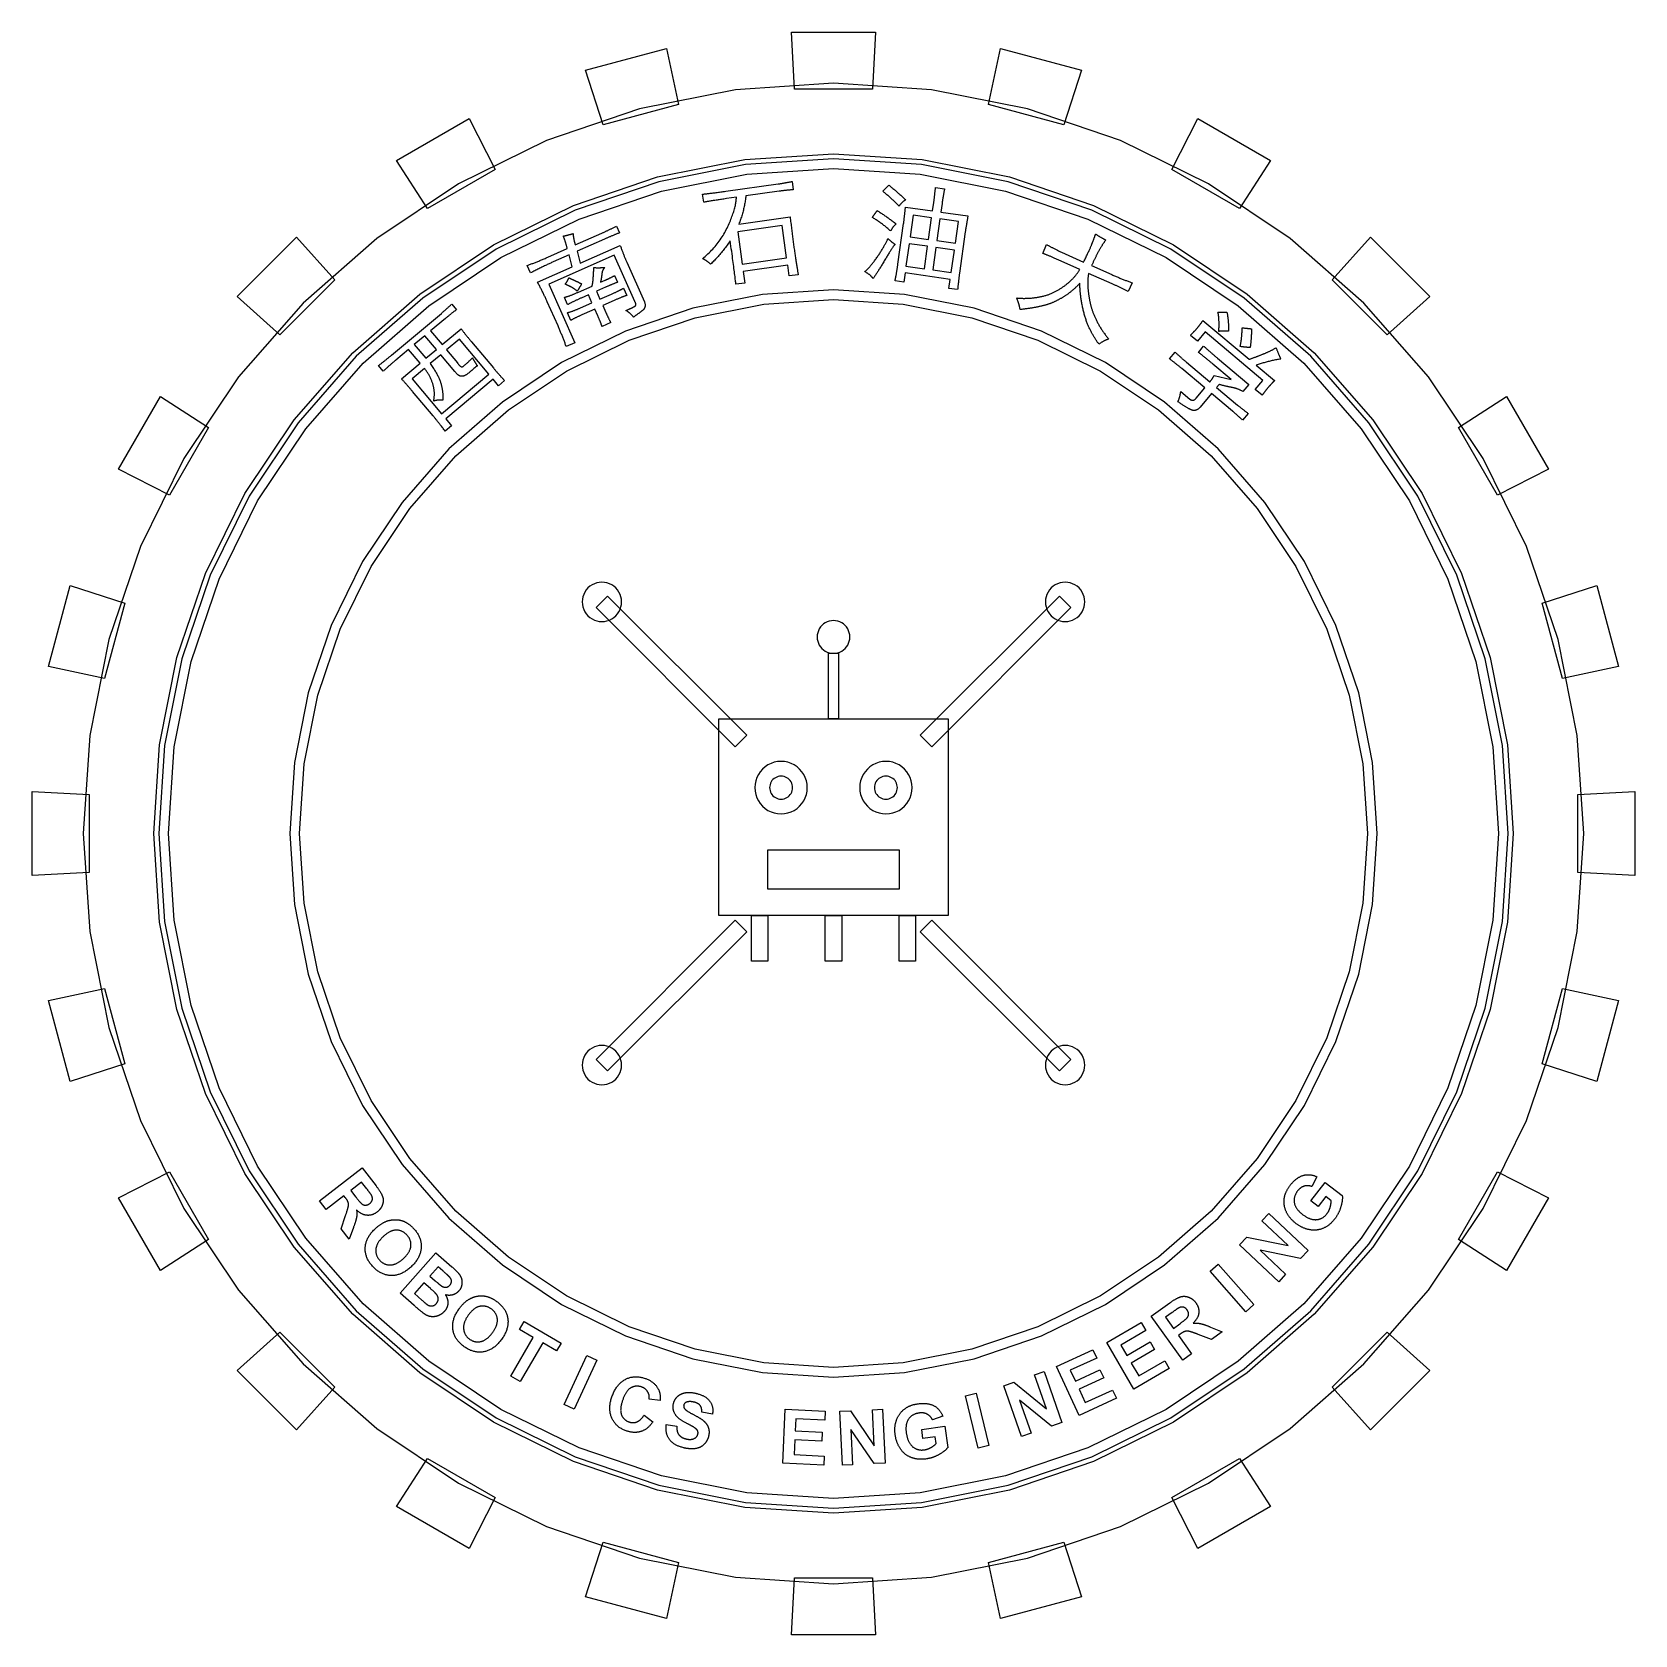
# Model space of a CAD drawing. Header units: millimetres. Extents: x 0.3 to 29.7, y 0.3 to 29.7.
import ezdxf

# ---------------------------------------------------------------- set-up
doc = ezdxf.new("R2010")
doc.units = ezdxf.units.MM

msp = doc.modelspace()

# ---------------------------------------------------------------- linework, layer by layer
at = {"layer": 'SILKSCREEN'}
for points in [[(14.286, 28.632), (14.232, 29.679), (15.768, 29.679), (15.714, 28.632)], [(10.782, 27.981), (10.458, 28.98), (11.943, 29.379), (12.162, 28.353)], [(17.838, 28.353), (18.057, 29.379), (19.542, 28.98), (19.218, 27.981)], [(1.26, 15), (1.3775, 13.2066), (1.7282, 11.4438), (2.3059, 9.7419), (3.1008, 8.13), (4.0993, 6.6356), (5.2844, 5.2844), (6.6356, 4.0993), (8.13, 3.1008), (9.7419, 2.3059), (11.4438, 1.7282), (13.2066, 1.3775), (15, 1.26), (16.7934, 1.3775), (18.5562, 1.7282), (20.2581, 2.3059), (21.87, 3.1008), (23.3644, 4.0993), (24.7156, 5.2844), (25.9007, 6.6356), (26.8992, 8.13), (27.6941, 9.7419), (28.2718, 11.4438), (28.6225, 13.2066), (28.74, 15), (28.6225, 16.7934), (28.2718, 18.5562), (27.6941, 20.2581), (26.8992, 21.87), (25.9007, 23.3644), (24.7156, 24.7156), (23.3644, 25.9007), (21.87, 26.8992), (20.2581, 27.6941), (18.5562, 28.2718), (16.7934, 28.6225), (15, 28.74), (13.2066, 28.6225), (11.4438, 28.2718), (9.7419, 27.6941), (8.13, 26.8992), (6.6356, 25.9007), (5.2844, 24.7156), (4.0993, 23.3644), (3.1008, 21.87), (2.3059, 20.2581), (1.7282, 18.5562), (1.3775, 16.7934), (1.26, 15)], [(7.566, 26.448), (6.993, 27.327), (8.325, 28.098), (8.802, 27.162)], [(21.198, 27.162), (21.675, 28.098), (23.007, 27.327), (22.434, 26.448)], [(2.55, 15), (2.6565, 16.6251), (2.9742, 18.2223), (3.4977, 19.7644), (4.218, 21.225), (5.1228, 22.5791), (6.1965, 23.8035), (7.4209, 24.8772), (8.775, 25.782), (10.2356, 26.5023), (11.7777, 27.0258), (13.3749, 27.3435), (15, 27.45), (16.6251, 27.3435), (18.2223, 27.0258), (19.7644, 26.5023), (21.225, 25.782), (22.5791, 24.8772), (23.8035, 23.8035), (24.8772, 22.5791), (25.782, 21.225), (26.5023, 19.7644), (27.0258, 18.2223), (27.3435, 16.6251), (27.45, 15), (27.3435, 13.3749), (27.0258, 11.7777), (26.5023, 10.2356), (25.782, 8.775), (24.8772, 7.4209), (23.8035, 6.1965), (22.5791, 5.1228), (21.225, 4.218), (19.7644, 3.4977), (18.2223, 2.9742), (16.6251, 2.6565), (15, 2.55), (13.3749, 2.6565), (11.7777, 2.9742), (10.2356, 3.4977), (8.775, 4.218), (7.4209, 5.1228), (6.1965, 6.1965), (5.1228, 7.4209), (4.218, 8.775), (3.4977, 10.2356), (2.9742, 11.7777), (2.6565, 13.3749), (2.55, 15)], [(2.64, 15), (2.7457, 13.3867), (3.0612, 11.801), (3.5808, 10.27), (4.2959, 8.82), (5.1942, 7.4757), (6.2602, 6.2602), (7.4757, 5.1942), (8.82, 4.2959), (10.27, 3.5808), (11.801, 3.0612), (13.3867, 2.7457), (15, 2.64), (16.6133, 2.7457), (18.199, 3.0612), (19.73, 3.5808), (21.18, 4.2959), (22.5243, 5.1942), (23.7398, 6.2602), (24.8058, 7.4757), (25.7041, 8.82), (26.4192, 10.27), (26.9388, 11.801), (27.2543, 13.3867), (27.36, 15), (27.2543, 16.6133), (26.9388, 18.199), (26.4192, 19.73), (25.7041, 21.18), (24.8058, 22.5243), (23.7398, 23.7398), (22.5243, 24.8058), (21.18, 25.7041), (19.73, 26.4192), (18.199, 26.9388), (16.6133, 27.2543), (15, 27.36), (13.3867, 27.2543), (11.801, 26.9388), (10.27, 26.4192), (8.82, 25.7041), (7.4757, 24.8058), (6.2602, 23.7398), (5.1942, 22.5243), (4.2959, 21.18), (3.5808, 19.73), (3.0612, 18.199), (2.7457, 16.6133), (2.64, 15)], [(2.82, 15), (2.9242, 16.5898), (3.235, 18.1524), (3.7471, 19.6611), (4.4518, 21.09), (5.337, 22.4147), (6.3874, 23.6126), (7.5853, 24.663), (8.91, 25.5482), (10.3389, 26.2529), (11.8476, 26.765), (13.4102, 27.0758), (15, 27.18), (16.5898, 27.0758), (18.1524, 26.765), (19.6611, 26.2529), (21.09, 25.5482), (22.4147, 24.663), (23.6126, 23.6126), (24.663, 22.4147), (25.5482, 21.09), (26.2529, 19.6611), (26.765, 18.1524), (27.0758, 16.5898), (27.18, 15), (27.0758, 13.4102), (26.765, 11.8476), (26.2529, 10.3389), (25.5482, 8.91), (24.663, 7.5853), (23.6126, 6.3874), (22.4147, 5.337), (21.09, 4.4518), (19.6611, 3.7471), (18.1524, 3.235), (16.5898, 2.9242), (15, 2.82), (13.4102, 2.9242), (11.8476, 3.235), (10.3389, 3.7471), (8.91, 4.4518), (7.5853, 5.337), (6.3874, 6.3874), (5.337, 7.5853), (4.4518, 8.91), (3.7471, 10.3389), (3.235, 11.8476), (2.9242, 13.4102), (2.82, 15)], [(13.029, 26.7627), (13.9839, 26.8971), (13.9919, 26.8982), (14.0001, 26.8994), (14.0086, 26.9007), (14.0174, 26.902), (14.0263, 26.9034), (14.0355, 26.9048), (14.045, 26.9063), (14.0547, 26.9079), (14.0646, 26.9095), (14.0748, 26.9112), (14.0853, 26.913), (14.096, 26.9148), (14.1069, 26.9167), (14.118, 26.9186), (14.1294, 26.9206), (14.1411, 26.9227), (14.153, 26.9248), (14.1651, 26.927), (14.1775, 26.9293), (14.1901, 26.9316), (14.203, 26.934), (14.2161, 26.9364), (14.2295, 26.9389), (14.2431, 26.9415), (14.2641, 26.7915), (14.2516, 26.7904), (14.2392, 26.7893), (14.227, 26.7882), (14.2149, 26.787), (14.203, 26.7859), (14.1912, 26.7848), (14.1795, 26.7836), (14.168, 26.7825), (14.1566, 26.7813), (14.1454, 26.7801), (14.1343, 26.779), (14.1233, 26.7778), (14.1125, 26.7766), (14.1018, 26.7754), (14.0913, 26.7742), (14.0809, 26.773), (14.0706, 26.7717), (14.0605, 26.7705), (14.0506, 26.7693), (14.0407, 26.768), (14.031, 26.7668), (14.0215, 26.7655), (14.0121, 26.7643), (14.0028, 26.763), (13.395, 26.6775), (13.3926, 26.6557), (13.3899, 26.634), (13.387, 26.6123), (13.3838, 26.5906), (13.3803, 26.5689), (13.3766, 26.5472), (13.3727, 26.5256), (13.3685, 26.5039), (13.364, 26.4823), (13.3593, 26.4607), (13.3543, 26.4392), (13.3491, 26.4176), (13.3436, 26.3961), (13.3379, 26.3746), (13.3319, 26.3531), (13.3257, 26.3316), (13.3192, 26.3102), (13.3124, 26.2888), (13.3054, 26.2673), (13.2982, 26.246), (13.2907, 26.2246), (13.2829, 26.2032), (13.2749, 26.1819), (13.2666, 26.1606), (14.2056, 26.2926), (14.2088, 26.265), (14.212, 26.2375), (14.2153, 26.2103), (14.2185, 26.1833), (14.2217, 26.1564), (14.225, 26.1298), (14.2282, 26.1033), (14.2314, 26.0771), (14.2346, 26.051), (14.2378, 26.0251), (14.2411, 25.9995), (14.2443, 25.974), (14.2475, 25.9487), (14.2507, 25.9236), (14.254, 25.8988), (14.2572, 25.8741), (14.2604, 25.8496), (14.2637, 25.8253), (14.2669, 25.8012), (14.2701, 25.7773), (14.2733, 25.7536), (14.2765, 25.73), (14.2798, 25.7067), (14.283, 25.6836), (14.2862, 25.6608), (14.2895, 25.6383), (14.2926, 25.6162), (14.2958, 25.5945), (14.299, 25.5731), (14.3021, 25.5521), (14.3052, 25.5314), (14.3082, 25.5111), (14.3113, 25.4912), (14.3143, 25.4716), (14.3173, 25.4523), (14.3203, 25.4335), (14.3232, 25.415), (14.3262, 25.3968), (14.3291, 25.379), (14.3319, 25.3616), (14.3348, 25.3445), (14.3376, 25.3278), (14.3404, 25.3115), (14.3432, 25.2955), (14.346, 25.2798), (14.3487, 25.2646), (14.3514, 25.2497), (14.3541, 25.2351), (14.1885, 25.2117), (14.1609, 25.4091), (13.3479, 25.2948), (13.3779, 25.0818), (13.2123, 25.0584), (13.2107, 25.0744), (13.2089, 25.0919), (13.2068, 25.1108), (13.2045, 25.1313), (13.2019, 25.1533), (13.1992, 25.1768), (13.1961, 25.2018), (13.1929, 25.2283), (13.1894, 25.2563), (13.1856, 25.2858), (13.1816, 25.3168), (13.1774, 25.3493), (13.173, 25.3833), (13.1683, 25.4189), (13.1633, 25.4559), (13.1582, 25.4944), (13.1528, 25.5344), (13.1471, 25.576), (13.1412, 25.619), (13.1351, 25.6635), (13.1287, 25.7096), (13.1221, 25.7571), (13.1153, 25.8062), (13.1082, 25.8567), (13.0938, 25.8354), (13.0793, 25.8144), (13.0647, 25.7936), (13.0502, 25.7732), (13.0355, 25.7531), (13.0209, 25.7333), (13.0062, 25.7138), (12.9914, 25.6945), (12.9766, 25.6756), (12.9618, 25.657), (12.9469, 25.6387), (12.932, 25.6207), (12.9171, 25.603), (12.9021, 25.5856), (12.887, 25.5684), (12.8719, 25.5516), (12.8568, 25.5351), (12.8416, 25.5189), (12.8264, 25.503), (12.8112, 25.4874), (12.7959, 25.4721), (12.7805, 25.4571), (12.7651, 25.4424), (12.7497, 25.428), (12.7435, 25.4338), (12.7373, 25.4394), (12.7311, 25.4449), (12.7249, 25.4503), (12.7187, 25.4555), (12.7125, 25.4605), (12.7063, 25.4655), (12.7, 25.4703), (12.6938, 25.4749), (12.6875, 25.4794), (12.6813, 25.4838), (12.675, 25.488), (12.6687, 25.4921), (12.6624, 25.496), (12.6561, 25.4998), (12.6498, 25.5035), (12.6435, 25.507), (12.6372, 25.5103), (12.6309, 25.5136), (12.6245, 25.5167), (12.6182, 25.5196), (12.6118, 25.5224), (12.6055, 25.5251), (12.5991, 25.5276), (12.6247, 25.5488), (12.6498, 25.5703), (12.6743, 25.5921), (12.6982, 25.6142), (12.7217, 25.6366), (12.7446, 25.6592), (12.7669, 25.6821), (12.7887, 25.7054), (12.81, 25.7289), (12.8307, 25.7527), (12.8508, 25.7768), (12.8704, 25.8011), (12.8895, 25.8258), (12.9081, 25.8507), (12.9261, 25.876), (12.9435, 25.9015), (12.9604, 25.9273), (12.9768, 25.9534), (12.9926, 25.9797), (13.0078, 26.0064), (13.0226, 26.0333), (13.0368, 26.0606), (13.0504, 26.0881), (13.0635, 26.1159), (13.0761, 26.1436), (13.0882, 26.1709), (13.0997, 26.1977), (13.1107, 26.224), (13.1212, 26.2499), (13.1312, 26.2753), (13.1406, 26.3002), (13.1496, 26.3247), (13.158, 26.3487), (13.1659, 26.3722), (13.1732, 26.3953), (13.18, 26.4179), (13.1864, 26.4401), (13.1922, 26.4618), (13.1974, 26.483), (13.2022, 26.5038), (13.2064, 26.5241), (13.2101, 26.5439), (13.2133, 26.5633), (13.2159, 26.5822), (13.218, 26.6006), (13.2197, 26.6186), (13.2207, 26.6361), (13.2213, 26.6532), (13.0398, 26.6277), (13.0164, 26.6244), (12.9935, 26.6211), (12.9712, 26.6179), (12.9494, 26.6147), (12.9281, 26.6115), (12.9073, 26.6084), (12.8871, 26.6054), (12.8673, 26.6024), (12.8481, 26.5994), (12.8294, 26.5965), (12.8113, 26.5937), (12.7936, 26.5909), (12.7765, 26.5881), (12.7599, 26.5854), (12.7439, 26.5827), (12.7283, 26.5801), (12.7133, 26.5775), (12.6988, 26.575), (12.6848, 26.5725), (12.6714, 26.5701), (12.6585, 26.5677), (12.646, 26.5653), (12.6342, 26.563), (12.6228, 26.5608), (12.6018, 26.7108), (12.6133, 26.7118), (12.6254, 26.7129), (12.6381, 26.714), (12.6513, 26.7153), (12.665, 26.7167), (12.6792, 26.7182), (12.694, 26.7198), (12.7094, 26.7215), (12.7253, 26.7233), (12.7417, 26.7252), (12.7587, 26.7272), (12.7762, 26.7293), (12.7943, 26.7315), (12.8129, 26.7339), (12.8321, 26.7363), (12.8518, 26.7388), (12.872, 26.7414), (12.8928, 26.7442), (12.9142, 26.747), (12.9361, 26.7499), (12.9585, 26.753), (12.9814, 26.7561), (13.0049, 26.7594), (13.029, 26.7627)], [(16.0134, 26.8773), (16.026, 26.8668), (16.0386, 26.8562), (16.0513, 26.8455), (16.064, 26.8348), (16.0767, 26.8241), (16.0894, 26.8133), (16.1021, 26.8024), (16.1149, 26.7914), (16.1276, 26.7804), (16.1404, 26.7694), (16.1533, 26.7583), (16.1661, 26.7471), (16.179, 26.7359), (16.1918, 26.7246), (16.2047, 26.7132), (16.2177, 26.7018), (16.2306, 26.6904), (16.2436, 26.6788), (16.2566, 26.6673), (16.2696, 26.6556), (16.2826, 26.6439), (16.2956, 26.6322), (16.3087, 26.6204), (16.3218, 26.6085), (16.3159, 26.6046), (16.3101, 26.6006), (16.3043, 26.5965), (16.2987, 26.5923), (16.2931, 26.5881), (16.2875, 26.5837), (16.2821, 26.5792), (16.2767, 26.5747), (16.2714, 26.57), (16.2661, 26.5653), (16.261, 26.5604), (16.2559, 26.5555), (16.2508, 26.5504), (16.2459, 26.5453), (16.241, 26.5401), (16.2362, 26.5348), (16.2315, 26.5294), (16.2268, 26.5238), (16.2222, 26.5182), (16.2177, 26.5125), (16.2132, 26.5067), (16.2088, 26.5009), (16.2045, 26.4949), (16.2003, 26.4888), (16.1886, 26.5011), (16.1768, 26.5134), (16.165, 26.5256), (16.1531, 26.5377), (16.1411, 26.5497), (16.129, 26.5617), (16.1169, 26.5736), (16.1048, 26.5854), (16.0925, 26.5971), (16.0802, 26.6088), (16.0678, 26.6204), (16.0554, 26.6319), (16.0429, 26.6433), (16.0303, 26.6547), (16.0177, 26.666), (16.005, 26.6772), (15.9922, 26.6883), (15.9793, 26.6994), (15.9664, 26.7104), (15.9535, 26.7213), (15.9404, 26.7321), (15.9273, 26.7429), (15.9141, 26.7536), (15.9009, 26.7642), (16.0134, 26.8773)], [(16.8159, 26.4024), (16.8378, 26.5602), (16.839, 26.5689), (16.8402, 26.5777), (16.8414, 26.5869), (16.8426, 26.5962), (16.8439, 26.6057), (16.8451, 26.6155), (16.8463, 26.6255), (16.8475, 26.6357), (16.8488, 26.6462), (16.85, 26.6568), (16.8513, 26.6677), (16.8525, 26.6788), (16.8538, 26.6902), (16.855, 26.7017), (16.8563, 26.7135), (16.8575, 26.7255), (16.8588, 26.7378), (16.8601, 26.7502), (16.8614, 26.7629), (16.8626, 26.7758), (16.8639, 26.7889), (16.8652, 26.8022), (16.8665, 26.8158), (16.8678, 26.8296), (17.0334, 26.8062), (17.0308, 26.7926), (17.0283, 26.7792), (17.0259, 26.7661), (17.0235, 26.7531), (17.0211, 26.7404), (17.0188, 26.7279), (17.0166, 26.7156), (17.0145, 26.7035), (17.0124, 26.6916), (17.0103, 26.6799), (17.0083, 26.6685), (17.0064, 26.6573), (17.0045, 26.6462), (17.0027, 26.6354), (17.001, 26.6248), (16.9993, 26.6145), (16.9976, 26.6043), (16.9961, 26.5944), (16.9945, 26.5846), (16.9931, 26.5751), (16.9917, 26.5658), (16.9903, 26.5567), (16.989, 26.5479), (16.9878, 26.5392), (16.9656, 26.3814), (17.4627, 26.3115), (17.4599, 26.2959), (17.4571, 26.2807), (17.4544, 26.2657), (17.4518, 26.2511), (17.4492, 26.2367), (17.4467, 26.2227), (17.4443, 26.2089), (17.4419, 26.1954), (17.4397, 26.1823), (17.4374, 26.1694), (17.4353, 26.1568), (17.4332, 26.1445), (17.4312, 26.1326), (17.4293, 26.1209), (17.4274, 26.1095), (17.4256, 26.0984), (17.4239, 26.0876), (17.4223, 26.0772), (17.4207, 26.067), (17.4192, 26.0571), (17.4177, 26.0475), (17.4163, 26.0382), (17.415, 26.0292), (17.4138, 26.0205), (17.3073, 25.263), (17.3063, 25.2556), (17.3052, 25.2477), (17.3041, 25.2393), (17.303, 25.2306), (17.3019, 25.2213), (17.3007, 25.2117), (17.2994, 25.2016), (17.2982, 25.191), (17.2969, 25.18), (17.2955, 25.1686), (17.2942, 25.1567), (17.2927, 25.1444), (17.2913, 25.1317), (17.2898, 25.1185), (17.2883, 25.1048), (17.2868, 25.0907), (17.2852, 25.0762), (17.2836, 25.0612), (17.2819, 25.0458), (17.2802, 25.03), (17.2785, 25.0137), (17.2767, 24.9969), (17.2749, 24.9797), (17.2731, 24.9621), (17.1153, 24.9843), (17.1387, 25.1499), (16.3101, 25.2663), (16.2867, 25.1007), (16.1289, 25.1229), (16.1319, 25.1397), (16.1349, 25.1562), (16.1378, 25.1723), (16.1406, 25.1881), (16.1433, 25.2035), (16.1459, 25.2186), (16.1485, 25.2333), (16.151, 25.2476), (16.1534, 25.2616), (16.1557, 25.2753), (16.158, 25.2886), (16.1602, 25.3015), (16.1623, 25.3141), (16.1643, 25.3264), (16.1662, 25.3383), (16.1681, 25.3498), (16.1699, 25.361), (16.1716, 25.3719), (16.1732, 25.3823), (16.1748, 25.3925), (16.1762, 25.4023), (16.1776, 25.4117), (16.179, 25.4208), (16.1802, 25.4295), (16.2843, 26.1714), (16.2855, 26.1801), (16.2867, 26.1892), (16.288, 26.1985), (16.2892, 26.2083), (16.2905, 26.2183), (16.2918, 26.2287), (16.2932, 26.2394), (16.2945, 26.2504), (16.2959, 26.2618), (16.2972, 26.2735), (16.2986, 26.2856), (16.3, 26.2979), (16.3015, 26.3106), (16.3029, 26.3237), (16.3044, 26.337), (16.3059, 26.3507), (16.3074, 26.3648), (16.3089, 26.3791), (16.3105, 26.3938), (16.3121, 26.4089), (16.3136, 26.4242), (16.3152, 26.4399), (16.3169, 26.4559), (16.3185, 26.4723), (16.8159, 26.4024)], [(13.329, 25.4289), (14.142, 25.5432), (14.0586, 26.1351), (13.2459, 26.0208), (13.329, 25.4289)], [(15.8025, 26.4081), (15.8161, 26.3994), (15.8297, 26.3906), (15.8434, 26.3817), (15.8572, 26.3726), (15.8711, 26.3635), (15.885, 26.3542), (15.899, 26.3448), (15.913, 26.3353), (15.9271, 26.3256), (15.9413, 26.3159), (15.9556, 26.306), (15.9699, 26.296), (15.9843, 26.2859), (15.9987, 26.2756), (16.0132, 26.2652), (16.0278, 26.2548), (16.0425, 26.2442), (16.0572, 26.2334), (16.072, 26.2226), (16.0868, 26.2116), (16.1017, 26.2006), (16.1167, 26.1894), (16.1318, 26.178), (16.1469, 26.1666), (16.1408, 26.1608), (16.1349, 26.155), (16.1291, 26.1492), (16.1236, 26.1435), (16.1182, 26.1378), (16.1129, 26.1321), (16.1079, 26.1264), (16.103, 26.1208), (16.0982, 26.1153), (16.0937, 26.1097), (16.0893, 26.1042), (16.0851, 26.0987), (16.0811, 26.0933), (16.0772, 26.0879), (16.0735, 26.0825), (16.07, 26.0771), (16.0666, 26.0718), (16.0634, 26.0665), (16.0604, 26.0613), (16.0576, 26.0561), (16.0549, 26.0509), (16.0524, 26.0457), (16.0501, 26.0406), (16.0479, 26.0355), (16.0342, 26.0474), (16.0204, 26.0592), (16.0066, 26.0709), (15.9928, 26.0824), (15.979, 26.0938), (15.9652, 26.105), (15.9513, 26.1161), (15.9375, 26.1271), (15.9236, 26.1379), (15.9097, 26.1486), (15.8957, 26.1592), (15.8818, 26.1696), (15.8678, 26.1799), (15.8538, 26.19), (15.8398, 26.2), (15.8258, 26.2099), (15.8117, 26.2196), (15.7976, 26.2292), (15.7836, 26.2387), (15.7694, 26.248), (15.7553, 26.2572), (15.7412, 26.2662), (15.727, 26.2751), (15.7128, 26.2839), (15.7163, 26.2894), (15.7197, 26.2949), (15.7233, 26.3004), (15.7268, 26.3058), (15.7303, 26.3113), (15.7339, 26.3166), (15.7375, 26.322), (15.7412, 26.3273), (15.7448, 26.3326), (15.7485, 26.3378), (15.7522, 26.3431), (15.7559, 26.3482), (15.7597, 26.3534), (15.7634, 26.3585), (15.7672, 26.3636), (15.7711, 26.3687), (15.7749, 26.3737), (15.7788, 26.3787), (15.7827, 26.3837), (15.7866, 26.3886), (15.7905, 26.3936), (15.7945, 26.3984), (15.7985, 26.4033), (15.8025, 26.4081)], [(16.4031, 25.9293), (16.7427, 25.8816), (16.7979, 26.2761), (16.4586, 26.3238), (16.4031, 25.9293)], [(16.8924, 25.8606), (17.2317, 25.8129), (17.2872, 26.2074), (16.9479, 26.2551), (16.8924, 25.8606)], [(4.857, 24.135), (4.077, 24.837), (5.163, 25.923), (5.865, 25.143)], [(11.1978, 24.5787), (11.2068, 24.5827), (11.2155, 24.5866), (11.2241, 24.5905), (11.2325, 24.5943), (11.2406, 24.598), (11.2485, 24.6016), (11.2563, 24.6051), (11.2638, 24.6086), (11.2711, 24.612), (11.2782, 24.6153), (11.2851, 24.6185), (11.2918, 24.6217), (11.2983, 24.6247), (11.3046, 24.6277), (11.3107, 24.6307), (11.3166, 24.6335), (11.3223, 24.6363), (11.3277, 24.6389), (11.333, 24.6415), (11.3381, 24.6441), (11.3429, 24.6465), (11.3475, 24.6489), (11.352, 24.6512), (11.3562, 24.6534), (11.3601, 24.6557), (11.3637, 24.6581), (11.367, 24.6606), (11.3699, 24.6633), (11.3725, 24.6661), (11.3748, 24.6691), (11.3767, 24.6722), (11.3783, 24.6754), (11.3796, 24.6788), (11.3805, 24.6823), (11.3811, 24.686), (11.3814, 24.6898), (11.3813, 24.6937), (11.3809, 24.6978), (11.3802, 24.702), (11.3791, 24.7063), (11.3777, 24.7108), (11.376, 24.7154), (11.3739, 24.7202), (11.3715, 24.7251), (11.3688, 24.7301), (11.3657, 24.7353), (11.3623, 24.7406), (11.3586, 24.7461), (10.9827, 25.5906), (9.7887, 25.059), (10.2651, 23.9889), (10.1049, 23.9175), (10.0993, 23.9332), (10.0937, 23.949), (10.088, 23.9647), (10.0823, 23.9804), (10.0765, 23.9962), (10.0706, 24.0119), (10.0647, 24.0276), (10.0587, 24.0434), (10.0526, 24.0591), (10.0465, 24.0749), (10.0403, 24.0906), (10.0341, 24.1063), (10.0278, 24.1221), (10.0214, 24.1379), (10.015, 24.1536), (10.0085, 24.1694), (10.0019, 24.1851), (9.9953, 24.2009), (9.9886, 24.2167), (9.9819, 24.2324), (9.9751, 24.2482), (9.9682, 24.264), (9.9613, 24.2797), (9.9543, 24.2955), (9.7566, 24.7395), (9.7501, 24.7541), (9.7435, 24.7687), (9.7368, 24.7833), (9.73, 24.7979), (9.7232, 24.8126), (9.7163, 24.8273), (9.7093, 24.8421), (9.7023, 24.8568), (9.6952, 24.8716), (9.688, 24.8865), (9.6808, 24.9013), (9.6734, 24.9162), (9.666, 24.9311), (9.6586, 24.9461), (9.651, 24.961), (9.6434, 24.976), (9.6357, 24.9911), (9.628, 25.0061), (9.6201, 25.0212), (9.6122, 25.0363), (9.6043, 25.0515), (9.5962, 25.0667), (9.5881, 25.0819), (9.5799, 25.0971), (10.2132, 25.3791), (10.1589, 25.599), (9.8676, 25.4694), (9.8524, 25.4626), (9.8369, 25.4556), (9.8213, 25.4485), (9.8056, 25.4413), (9.7896, 25.4339), (9.7735, 25.4264), (9.7571, 25.4187), (9.7406, 25.4109), (9.724, 25.403), (9.7071, 25.3949), (9.69, 25.3866), (9.6728, 25.3783), (9.6554, 25.3698), (9.6378, 25.3611), (9.6201, 25.3523), (9.6021, 25.3434), (9.584, 25.3343), (9.5657, 25.3251), (9.5472, 25.3158), (9.5286, 25.3063), (9.5097, 25.2966), (9.4907, 25.2869), (9.4715, 25.277), (9.4521, 25.2669), (9.3903, 25.4052), (9.4049, 25.4103), (9.4195, 25.4154), (9.4343, 25.4207), (9.4491, 25.426), (9.4641, 25.4315), (9.4792, 25.4371), (9.4943, 25.4428), (9.5096, 25.4486), (9.525, 25.4545), (9.5405, 25.4605), (9.556, 25.4666), (9.5717, 25.4729), (9.5875, 25.4792), (9.6034, 25.4856), (9.6194, 25.4922), (9.6355, 25.4988), (9.6517, 25.5056), (9.668, 25.5124), (9.6844, 25.5194), (9.7009, 25.5265), (9.7175, 25.5336), (9.7343, 25.5409), (9.7511, 25.5483), (9.768, 25.5558), (10.1247, 25.7148), (10.1214, 25.727), (10.1181, 25.739), (10.1149, 25.7507), (10.1116, 25.7622), (10.1084, 25.7735), (10.1051, 25.7845), (10.1019, 25.7953), (10.0987, 25.8059), (10.0955, 25.8162), (10.0924, 25.8263), (10.0892, 25.8361), (10.0861, 25.8457), (10.0829, 25.8551), (10.0798, 25.8643), (10.0767, 25.8732), (10.0736, 25.8819), (10.0706, 25.8903), (10.0675, 25.8985), (10.0644, 25.9065), (10.0614, 25.9142), (10.0584, 25.9217), (10.0554, 25.929), (10.0524, 25.936), (10.0494, 25.9428), (10.0581, 25.9445), (10.0666, 25.9462), (10.0751, 25.948), (10.0834, 25.9497), (10.0917, 25.9515), (10.0998, 25.9533), (10.1079, 25.9551), (10.1158, 25.9569), (10.1237, 25.9587), (10.1315, 25.9606), (10.1391, 25.9624), (10.1467, 25.9643), (10.1541, 25.9662), (10.1615, 25.9681), (10.1688, 25.9701), (10.1759, 25.972), (10.183, 25.974), (10.19, 25.9759), (10.1968, 25.9779), (10.2036, 25.9799), (10.2103, 25.9819), (10.2169, 25.984), (10.2233, 25.986), (10.2297, 25.9881), (10.2303, 25.9803), (10.231, 25.9724), (10.2318, 25.9645), (10.2327, 25.9565), (10.2336, 25.9484), (10.2347, 25.9402), (10.2359, 25.9319), (10.2372, 25.9236), (10.2385, 25.9152), (10.24, 25.9067), (10.2415, 25.8981), (10.2432, 25.8895), (10.2449, 25.8807), (10.2468, 25.8719), (10.2487, 25.8631), (10.2508, 25.8541), (10.2529, 25.8451), (10.2551, 25.8359), (10.2574, 25.8267), (10.2599, 25.8175), (10.2624, 25.8081), (10.265, 25.7987), (10.2677, 25.7892), (10.2705, 25.7796), (10.7583, 25.9968), (10.7686, 26.0014), (10.779, 26.0061), (10.7895, 26.0108), (10.8, 26.0156), (10.8106, 26.0204), (10.8213, 26.0253), (10.832, 26.0303), (10.8428, 26.0353), (10.8537, 26.0404), (10.8646, 26.0456), (10.8756, 26.0508), (10.8866, 26.056), (10.8977, 26.0614), (10.9089, 26.0668), (10.9202, 26.0722), (10.9315, 26.0777), (10.9429, 26.0833), (10.9543, 26.0889), (10.9658, 26.0946), (10.9774, 26.1004), (10.9891, 26.1062), (11.0008, 26.1121), (11.0126, 26.118), (11.0244, 26.124), (11.0793, 26.0001), (11.0675, 25.9956), (11.0558, 25.991), (11.0441, 25.9865), (11.0324, 25.9819), (11.0208, 25.9773), (11.0092, 25.9727), (10.9976, 25.9681), (10.9861, 25.9635), (10.9746, 25.9588), (10.9632, 25.9542), (10.9518, 25.9495), (10.9404, 25.9448), (10.9291, 25.9401), (10.9178, 25.9354), (10.9065, 25.9307), (10.8953, 25.926), (10.8841, 25.9212), (10.873, 25.9165), (10.8619, 25.9117), (10.8508, 25.9069), (10.8398, 25.9021), (10.8288, 25.8973), (10.8178, 25.8924), (10.8069, 25.8876), (10.3044, 25.6638), (10.359, 25.4439), (11.094, 25.7712), (11.099, 25.7568), (11.104, 25.7425), (11.109, 25.7284), (11.114, 25.7144), (11.1189, 25.7006), (11.1239, 25.6869), (11.1289, 25.6733), (11.1338, 25.66), (11.1388, 25.6467), (11.1437, 25.6336), (11.1487, 25.6207), (11.1536, 25.6079), (11.1586, 25.5953), (11.1635, 25.5828), (11.1684, 25.5705), (11.1733, 25.5583), (11.1782, 25.5462), (11.1832, 25.5343), (11.1881, 25.5226), (11.193, 25.511), (11.1979, 25.4995), (11.2027, 25.4882), (11.2076, 25.4771), (11.2125, 25.4661), (11.5365, 24.7383), (11.5395, 24.7296), (11.5421, 24.7211), (11.5443, 24.7128), (11.5461, 24.7046), (11.5476, 24.6967), (11.5487, 24.6889), (11.5494, 24.6813), (11.5497, 24.6738), (11.5496, 24.6666), (11.5491, 24.6595), (11.5483, 24.6526), (11.5471, 24.6459), (11.5455, 24.6394), (11.5435, 24.633), (11.5411, 24.6268), (11.5384, 24.6208), (11.5352, 24.615), (11.5317, 24.6094), (11.5278, 24.6039), (11.5235, 24.5986), (11.5189, 24.5935), (11.5138, 24.5886), (11.5084, 24.5839), (11.5026, 24.5793), (11.4966, 24.5748), (11.4905, 24.5702), (11.4843, 24.5656), (11.478, 24.5609), (11.4717, 24.5562), (11.4653, 24.5515), (11.4589, 24.5467), (11.4524, 24.5418), (11.4458, 24.5369), (11.4391, 24.532), (11.4324, 24.527), (11.4256, 24.522), (11.4187, 24.5169), (11.4118, 24.5118), (11.4047, 24.5066), (11.3977, 24.5014), (11.3905, 24.4962), (11.3833, 24.4909), (11.376, 24.4855), (11.3686, 24.4801), (11.3612, 24.4747), (11.3537, 24.4692), (11.3461, 24.4637), (11.3385, 24.4581), (11.3337, 24.4639), (11.3287, 24.4697), (11.3237, 24.4754), (11.3186, 24.481), (11.3134, 24.4866), (11.3081, 24.4921), (11.3027, 24.4975), (11.2973, 24.5028), (11.2917, 24.5081), (11.2861, 24.5133), (11.2803, 24.5184), (11.2745, 24.5235), (11.2686, 24.5285), (11.2626, 24.5334), (11.2565, 24.5383), (11.2504, 24.543), (11.2441, 24.5477), (11.2378, 24.5524), (11.2313, 24.5569), (11.2248, 24.5614), (11.2182, 24.5659), (11.2115, 24.5702), (11.2047, 24.5745), (11.1978, 24.5787)], [(16.1262, 25.7913), (16.1204, 25.7838), (16.1144, 25.7759), (16.1082, 25.7675), (16.1018, 25.7587), (16.0952, 25.7495), (16.0883, 25.7398), (16.0813, 25.7296), (16.0741, 25.719), (16.0667, 25.708), (16.059, 25.6965), (16.0512, 25.6845), (16.0432, 25.6721), (16.0349, 25.6593), (16.0265, 25.646), (16.0178, 25.6323), (16.009, 25.6181), (15.9999, 25.6035), (15.9907, 25.5884), (15.9812, 25.5729), (15.9716, 25.5569), (15.9617, 25.5405), (15.9516, 25.5237), (15.9414, 25.5064), (15.9309, 25.4886), (15.9204, 25.4708), (15.9101, 25.4534), (15.8999, 25.4364), (15.8899, 25.4197), (15.8801, 25.4034), (15.8704, 25.3875), (15.8609, 25.372), (15.8515, 25.3568), (15.8423, 25.3419), (15.8333, 25.3275), (15.8245, 25.3134), (15.8158, 25.2997), (15.8072, 25.2863), (15.7989, 25.2733), (15.7907, 25.2607), (15.7826, 25.2485), (15.7748, 25.2366), (15.767, 25.2251), (15.7595, 25.2139), (15.7521, 25.2031), (15.7449, 25.1927), (15.7378, 25.1827), (15.7309, 25.173), (15.7242, 25.1637), (15.7202, 25.1696), (15.7161, 25.1754), (15.7117, 25.1812), (15.7072, 25.1869), (15.7024, 25.1925), (15.6974, 25.1981), (15.6922, 25.2036), (15.6869, 25.2091), (15.6813, 25.2146), (15.6755, 25.2199), (15.6695, 25.2253), (15.6633, 25.2305), (15.6569, 25.2357), (15.6503, 25.2409), (15.6435, 25.246), (15.6365, 25.251), (15.6292, 25.256), (15.6218, 25.261), (15.6142, 25.2658), (15.6064, 25.2707), (15.5983, 25.2754), (15.5901, 25.2801), (15.5816, 25.2848), (15.573, 25.2894), (15.5829, 25.2982), (15.5929, 25.3073), (15.6028, 25.3167), (15.6128, 25.3263), (15.6228, 25.3362), (15.6328, 25.3464), (15.6428, 25.3569), (15.6528, 25.3677), (15.6628, 25.3787), (15.6728, 25.39), (15.6829, 25.4016), (15.6929, 25.4135), (15.703, 25.4256), (15.7131, 25.438), (15.7232, 25.4507), (15.7333, 25.4637), (15.7434, 25.4769), (15.7535, 25.4904), (15.7636, 25.5042), (15.7738, 25.5183), (15.784, 25.5327), (15.7941, 25.5473), (15.8043, 25.5622), (15.8145, 25.5774), (15.8246, 25.5926), (15.8345, 25.6077), (15.8442, 25.6226), (15.8536, 25.6374), (15.8629, 25.652), (15.8719, 25.6664), (15.8807, 25.6806), (15.8893, 25.6947), (15.8976, 25.7087), (15.9058, 25.7224), (15.9137, 25.736), (15.9214, 25.7494), (15.9289, 25.7627), (15.9361, 25.7758), (15.9431, 25.7888), (15.95, 25.8015), (15.9566, 25.8141), (15.9629, 25.8266), (15.9691, 25.8389), (15.975, 25.851), (15.9808, 25.8629), (15.9863, 25.8747), (15.9915, 25.8863), (15.9966, 25.8978), (16.0025, 25.8923), (16.0084, 25.8869), (16.0142, 25.8816), (16.0199, 25.8764), (16.0257, 25.8713), (16.0314, 25.8663), (16.037, 25.8613), (16.0426, 25.8565), (16.0482, 25.8517), (16.0537, 25.8471), (16.0591, 25.8425), (16.0646, 25.838), (16.0699, 25.8336), (16.0753, 25.8293), (16.0806, 25.8251), (16.0858, 25.821), (16.091, 25.817), (16.0962, 25.813), (16.1013, 25.8092), (16.1063, 25.8054), (16.1114, 25.8018), (16.1164, 25.7982), (16.1213, 25.7947), (16.1262, 25.7913)], [(19.1736, 25.6476), (19.5813, 25.4661), (19.5912, 25.4868), (19.6008, 25.5069), (19.6101, 25.5264), (19.6191, 25.5454), (19.6279, 25.5638), (19.6363, 25.5817), (19.6444, 25.5989), (19.6522, 25.6157), (19.6598, 25.6318), (19.667, 25.6474), (19.674, 25.6625), (19.6806, 25.6769), (19.687, 25.6908), (19.693, 25.7042), (19.6988, 25.717), (19.7042, 25.7292), (19.7094, 25.7408), (19.7143, 25.7519), (19.7189, 25.7624), (19.7231, 25.7724), (19.7271, 25.7818), (19.7308, 25.7906), (19.7342, 25.7989), (19.7373, 25.8066), (19.7402, 25.814), (19.7431, 25.8214), (19.746, 25.8288), (19.7488, 25.8361), (19.7516, 25.8435), (19.7544, 25.8508), (19.7572, 25.8581), (19.76, 25.8653), (19.7627, 25.8726), (19.7654, 25.8798), (19.7681, 25.887), (19.7708, 25.8942), (19.7734, 25.9014), (19.776, 25.9085), (19.7786, 25.9156), (19.7812, 25.9227), (19.7837, 25.9298), (19.7862, 25.9369), (19.7887, 25.9439), (19.7912, 25.9509), (19.7937, 25.9579), (19.7961, 25.9649), (19.7985, 25.9719), (19.8009, 25.9788), (19.8077, 25.9743), (19.8146, 25.9699), (19.8215, 25.9654), (19.8286, 25.9609), (19.8357, 25.9564), (19.843, 25.952), (19.8503, 25.9474), (19.8577, 25.9429), (19.8652, 25.9384), (19.8727, 25.9339), (19.8804, 25.9293), (19.8881, 25.9248), (19.896, 25.9202), (19.9039, 25.9157), (19.9119, 25.9111), (19.92, 25.9065), (19.9281, 25.9019), (19.9364, 25.8973), (19.9448, 25.8927), (19.9532, 25.8881), (19.9617, 25.8835), (19.9703, 25.8789), (19.979, 25.8742), (19.9878, 25.8696), (19.9832, 25.8642), (19.9786, 25.8586), (19.9739, 25.8527), (19.9692, 25.8466), (19.9644, 25.8403), (19.9595, 25.8337), (19.9546, 25.8269), (19.9496, 25.8198), (19.9445, 25.8124), (19.9394, 25.8049), (19.9342, 25.797), (19.9289, 25.789), (19.9236, 25.7807), (19.9182, 25.7721), (19.9128, 25.7633), (19.9073, 25.7543), (19.9017, 25.745), (19.8961, 25.7354), (19.8904, 25.7257), (19.8846, 25.7156), (19.8788, 25.7054), (19.8729, 25.6949), (19.8669, 25.6841), (19.8609, 25.6731), (19.8549, 25.662), (19.8489, 25.6508), (19.843, 25.6396), (19.8371, 25.6285), (19.8312, 25.6173), (19.8254, 25.606), (19.8196, 25.5948), (19.8139, 25.5836), (19.8082, 25.5723), (19.8025, 25.561), (19.7968, 25.5497), (19.7912, 25.5384), (19.7857, 25.5271), (19.7801, 25.5157), (19.7746, 25.5043), (19.7692, 25.493), (19.7637, 25.4816), (19.7584, 25.4702), (19.753, 25.4587), (19.7477, 25.4473), (19.7424, 25.4358), (19.7372, 25.4243), (19.732, 25.4128), (19.7268, 25.4013), (20.0982, 25.236), (20.1145, 25.2287), (20.1308, 25.2216), (20.147, 25.2145), (20.1631, 25.2076), (20.1791, 25.2007), (20.195, 25.1939), (20.2109, 25.1872), (20.2267, 25.1807), (20.2424, 25.1742), (20.258, 25.1678), (20.2736, 25.1615), (20.2891, 25.1553), (20.3045, 25.1492), (20.3198, 25.1432), (20.335, 25.1373), (20.3502, 25.1315), (20.3653, 25.1257), (20.3803, 25.1201), (20.3952, 25.1146), (20.4101, 25.1092), (20.4248, 25.1038), (20.4395, 25.0986), (20.4542, 25.0934), (20.4687, 25.0884), (20.3973, 24.9282), (20.3854, 24.9342), (20.3735, 24.9402), (20.3616, 24.9462), (20.3496, 24.9522), (20.3376, 24.9581), (20.3255, 24.9641), (20.3134, 24.97), (20.3013, 24.9759), (20.2891, 24.9818), (20.2769, 24.9877), (20.2647, 24.9936), (20.2524, 24.9994), (20.2401, 25.0053), (20.2277, 25.0111), (20.2153, 25.0169), (20.2029, 25.0227), (20.1904, 25.0285), (20.1779, 25.0343), (20.1654, 25.04), (20.1528, 25.0458), (20.1402, 25.0515), (20.1275, 25.0572), (20.1148, 25.0629), (20.1021, 25.0686), (19.6725, 25.2597), (19.6704, 25.2483), (19.6685, 25.2367), (19.6667, 25.2251), (19.6651, 25.2135), (19.6636, 25.2017), (19.6622, 25.1899), (19.661, 25.178), (19.6599, 25.166), (19.659, 25.1539), (19.6582, 25.1417), (19.6576, 25.1295), (19.6571, 25.1172), (19.6568, 25.1048), (19.6566, 25.0923), (19.6565, 25.0798), (19.6566, 25.0672), (19.6569, 25.0545), (19.6573, 25.0417), (19.6578, 25.0288), (19.6585, 25.0159), (19.6593, 25.0028), (19.6602, 24.9897), (19.6613, 24.9766), (19.6626, 24.9633), (19.664, 24.95), (19.6654, 24.9368), (19.6669, 24.9238), (19.6685, 24.9108), (19.6701, 24.8979), (19.6717, 24.8851), (19.6735, 24.8724), (19.6752, 24.8598), (19.6771, 24.8473), (19.679, 24.8348), (19.6809, 24.8225), (19.6829, 24.8103), (19.685, 24.7982), (19.6871, 24.7861), (19.6893, 24.7742), (19.6915, 24.7624), (19.6938, 24.7506), (19.6962, 24.739), (19.6986, 24.7274), (19.7011, 24.716), (19.7036, 24.7046), (19.7062, 24.6933), (19.7088, 24.6822), (19.7115, 24.6711), (19.7143, 24.66), (19.7173, 24.6488), (19.7205, 24.6374), (19.7239, 24.626), (19.7274, 24.6144), (19.7312, 24.6026), (19.7351, 24.5908), (19.7392, 24.5788), (19.7435, 24.5667), (19.748, 24.5544), (19.7527, 24.5421), (19.7576, 24.5296), (19.7626, 24.5169), (19.7678, 24.5042), (19.7732, 24.4913), (19.7788, 24.4783), (19.7846, 24.4652), (19.7906, 24.4519), (19.7967, 24.4385), (19.8031, 24.425), (19.8096, 24.4113), (19.8163, 24.3975), (19.8232, 24.3836), (19.8303, 24.3696), (19.8375, 24.3555), (19.8449, 24.3416), (19.8524, 24.3277), (19.8601, 24.3139), (19.8679, 24.3002), (19.8758, 24.2866), (19.8839, 24.273), (19.8922, 24.2596), (19.9006, 24.2462), (19.9091, 24.233), (19.9178, 24.2198), (19.9266, 24.2067), (19.9356, 24.1937), (19.9447, 24.1808), (19.954, 24.1679), (19.9634, 24.1552), (19.9729, 24.1425), (19.9826, 24.13), (19.9925, 24.1175), (20.0025, 24.1051), (20.0126, 24.0928), (20.0229, 24.0806), (20.0333, 24.0684), (20.0439, 24.0564), (20.0374, 24.0548), (20.0308, 24.053), (20.0241, 24.0511), (20.0173, 24.0489), (20.0104, 24.0465), (20.0034, 24.0439), (19.9964, 24.0411), (19.9892, 24.0381), (19.982, 24.0349), (19.9747, 24.0315), (19.9673, 24.0279), (19.9597, 24.0241), (19.9522, 24.0201), (19.9445, 24.0158), (19.9367, 24.0114), (19.9288, 24.0068), (19.9209, 24.002), (19.9128, 23.9969), (19.9047, 23.9917), (19.8965, 23.9863), (19.8882, 23.9806), (19.8798, 23.9748), (19.8713, 23.9687), (19.8627, 23.9625), (19.8545, 23.9735), (19.8464, 23.9846), (19.8383, 23.9958), (19.8304, 24.0072), (19.8224, 24.0186), (19.8146, 24.0302), (19.8068, 24.0419), (19.7991, 24.0538), (19.7915, 24.0657), (19.7839, 24.0778), (19.7764, 24.09), (19.769, 24.1023), (19.7617, 24.1147), (19.7544, 24.1273), (19.7472, 24.14), (19.74, 24.1528), (19.733, 24.1657), (19.726, 24.1787), (19.719, 24.1919), (19.7122, 24.2052), (19.7054, 24.2186), (19.6986, 24.2321), (19.692, 24.2457), (19.6854, 24.2595), (19.6789, 24.2734), (19.6725, 24.2876), (19.6662, 24.3021), (19.66, 24.3167), (19.6539, 24.3316), (19.6479, 24.3468), (19.642, 24.3622), (19.6362, 24.3778), (19.6306, 24.3937), (19.625, 24.4098), (19.6196, 24.4261), (19.6142, 24.4427), (19.609, 24.4596), (19.6039, 24.4766), (19.5988, 24.4939), (19.5939, 24.5115), (19.5891, 24.5293), (19.5844, 24.5473), (19.5798, 24.5656), (19.5754, 24.5841), (19.571, 24.6029), (19.5667, 24.6219), (19.5626, 24.6411), (19.5585, 24.6606), (19.5546, 24.6801), (19.5509, 24.6994), (19.5473, 24.7186), (19.5439, 24.7375), (19.5407, 24.7563), (19.5377, 24.7749), (19.5348, 24.7933), (19.5321, 24.8115), (19.5296, 24.8295), (19.5273, 24.8473), (19.5252, 24.865), (19.5232, 24.8824), (19.5214, 24.8997), (19.5198, 24.9168), (19.5183, 24.9337), (19.517, 24.9505), (19.5159, 24.967), (19.515, 24.9834), (19.5143, 24.9995), (19.5137, 25.0155), (19.5133, 25.0313), (19.5131, 25.0469), (19.5131, 25.0624), (19.5132, 25.0776), (19.5024, 25.0665), (19.4917, 25.0556), (19.4811, 25.045), (19.4705, 25.0345), (19.4599, 25.0242), (19.4495, 25.0142), (19.4391, 25.0043), (19.4287, 24.9946), (19.4184, 24.9851), (19.4082, 24.9758), (19.398, 24.9668), (19.3879, 24.9579), (19.3778, 24.9492), (19.3678, 24.9408), (19.3579, 24.9325), (19.348, 24.9244), (19.3382, 24.9165), (19.3284, 24.9089), (19.3187, 24.9014), (19.3091, 24.8941), (19.2995, 24.887), (19.29, 24.8802), (19.2805, 24.8735), (19.2711, 24.867), (19.2617, 24.8607), (19.2523, 24.8545), (19.2429, 24.8483), (19.2335, 24.8422), (19.2241, 24.8362), (19.2147, 24.8303), (19.2052, 24.8245), (19.1958, 24.8187), (19.1863, 24.8131), (19.1768, 24.8075), (19.1673, 24.8019), (19.1578, 24.7965), (19.1483, 24.7911), (19.1388, 24.7859), (19.1293, 24.7807), (19.1198, 24.7755), (19.1102, 24.7705), (19.1007, 24.7655), (19.0911, 24.7606), (19.0815, 24.7558), (19.0719, 24.7511), (19.0623, 24.7465), (19.0527, 24.7419), (19.0431, 24.7374), (19.0334, 24.733), (19.0236, 24.7286), (19.0136, 24.7244), (19.0035, 24.7201), (18.9932, 24.716), (18.9828, 24.7119), (18.9722, 24.7079), (18.9614, 24.704), (18.9505, 24.7001), (18.9395, 24.6963), (18.9283, 24.6925), (18.9169, 24.6889), (18.9054, 24.6853), (18.8938, 24.6817), (18.882, 24.6783), (18.87, 24.6749), (18.8579, 24.6715), (18.8457, 24.6683), (18.8332, 24.6651), (18.8207, 24.6619), (18.808, 24.6589), (18.7951, 24.6559), (18.7821, 24.653), (18.7689, 24.6501), (18.7556, 24.6473), (18.7422, 24.6446), (18.7286, 24.6419), (18.715, 24.6392), (18.7012, 24.6366), (18.6873, 24.6341), (18.6733, 24.6316), (18.6592, 24.6291), (18.645, 24.6267), (18.6307, 24.6244), (18.6162, 24.6221), (18.6016, 24.6199), (18.587, 24.6177), (18.5722, 24.6156), (18.5573, 24.6135), (18.5422, 24.6114), (18.5271, 24.6095), (18.5118, 24.6075), (18.4965, 24.6056), (18.481, 24.6038), (18.4654, 24.602), (18.4497, 24.6003), (18.4338, 24.5986), (18.4179, 24.597), (18.4163, 24.6064), (18.4145, 24.6158), (18.4127, 24.6251), (18.4108, 24.6344), (18.4088, 24.6436), (18.4068, 24.6527), (18.4046, 24.6618), (18.4024, 24.6709), (18.4001, 24.6799), (18.3977, 24.6888), (18.3952, 24.6977), (18.3926, 24.7065), (18.39, 24.7153), (18.3872, 24.724), (18.3844, 24.7327), (18.3815, 24.7413), (18.3785, 24.7498), (18.3754, 24.7583), (18.3723, 24.7668), (18.369, 24.7752), (18.3657, 24.7835), (18.3623, 24.7918), (18.3588, 24.8), (18.3552, 24.8082), (18.3699, 24.8069), (18.3846, 24.8057), (18.3993, 24.8046), (18.4141, 24.8038), (18.429, 24.803), (18.4439, 24.8025), (18.4589, 24.8021), (18.474, 24.8018), (18.4891, 24.8017), (18.5042, 24.8018), (18.5194, 24.802), (18.5347, 24.8024), (18.55, 24.803), (18.5654, 24.8037), (18.5808, 24.8045), (18.5963, 24.8055), (18.6118, 24.8067), (18.6274, 24.808), (18.643, 24.8095), (18.6587, 24.8112), (18.6745, 24.813), (18.6903, 24.8149), (18.7062, 24.817), (18.7221, 24.8193), (18.738, 24.8217), (18.7537, 24.8243), (18.7693, 24.8271), (18.7847, 24.8301), (18.8, 24.8332), (18.8151, 24.8365), (18.83, 24.84), (18.8449, 24.8436), (18.8595, 24.8475), (18.874, 24.8514), (18.8884, 24.8556), (18.9026, 24.8599), (18.9167, 24.8645), (18.9306, 24.8691), (18.9444, 24.874), (18.958, 24.879), (18.9714, 24.8842), (18.9847, 24.8896), (18.9979, 24.8952), (19.0109, 24.9009), (19.0237, 24.9068), (19.0364, 24.9128), (19.049, 24.9191), (19.0614, 24.9255), (19.0737, 24.932), (19.0859, 24.9387), (19.098, 24.9454), (19.1099, 24.9522), (19.1218, 24.9592), (19.1335, 24.9662), (19.1452, 24.9733), (19.1567, 24.9805), (19.1681, 24.9878), (19.1794, 24.9952), (19.1906, 25.0027), (19.2017, 25.0102), (19.2127, 25.0179), (19.2236, 25.0257), (19.2343, 25.0335), (19.245, 25.0415), (19.2555, 25.0495), (19.266, 25.0577), (19.2763, 25.0659), (19.2865, 25.0742), (19.2966, 25.0827), (19.3066, 25.0912), (19.3165, 25.0998), (19.3263, 25.1085), (19.3359, 25.1173), (19.3454, 25.1261), (19.3547, 25.135), (19.3638, 25.1439), (19.3728, 25.1529), (19.3816, 25.1619), (19.3902, 25.1709), (19.3987, 25.18), (19.407, 25.1892), (19.4152, 25.1983), (19.4232, 25.2075), (19.431, 25.2168), (19.4387, 25.2261), (19.4462, 25.2354), (19.4535, 25.2448), (19.4607, 25.2542), (19.4677, 25.2637), (19.4746, 25.2732), (19.4813, 25.2827), (19.4878, 25.2923), (19.4942, 25.302), (19.5004, 25.3116), (19.5064, 25.3213), (19.5123, 25.3311), (19.1121, 25.5093), (19.0976, 25.5157), (19.0834, 25.522), (19.0695, 25.5281), (19.0557, 25.5341), (19.0423, 25.54), (19.029, 25.5457), (19.016, 25.5513), (19.0033, 25.5567), (18.9908, 25.562), (18.9785, 25.5672), (18.9665, 25.5722), (18.9547, 25.5771), (18.9431, 25.5819), (18.9318, 25.5865), (18.9208, 25.591), (18.91, 25.5953), (18.8994, 25.5995), (18.8891, 25.6036), (18.879, 25.6075), (18.8691, 25.6113), (18.8595, 25.615), (18.8502, 25.6185), (18.8411, 25.6219), (18.8322, 25.6251), (18.9036, 25.7853), (18.9119, 25.7808), (18.9205, 25.7763), (18.9293, 25.7716), (18.9384, 25.7668), (18.9478, 25.7619), (18.9574, 25.7569), (18.9672, 25.7518), (18.9773, 25.7465), (18.9877, 25.7412), (18.9983, 25.7357), (19.0092, 25.7302), (19.0203, 25.7245), (19.0317, 25.7187), (19.0433, 25.7128), (19.0552, 25.7068), (19.0673, 25.7006), (19.0797, 25.6944), (19.0924, 25.688), (19.1053, 25.6816), (19.1184, 25.675), (19.1318, 25.6683), (19.1455, 25.6615), (19.1594, 25.6546), (19.1736, 25.6476)], [(24.135, 25.143), (24.837, 25.923), (25.923, 24.837), (25.143, 24.135)], [(16.3278, 25.3926), (16.6671, 25.3449), (16.7247, 25.7553), (16.3854, 25.803), (16.3278, 25.3926)], [(16.8171, 25.3239), (17.1564, 25.2762), (17.214, 25.6866), (16.8747, 25.7343), (16.8171, 25.3239)], [(10.1289, 24.687), (10.0704, 24.8181), (10.0795, 24.8207), (10.0888, 24.8235), (10.0982, 24.8264), (10.1077, 24.8294), (10.1175, 24.8326), (10.1273, 24.8359), (10.1374, 24.8393), (10.1476, 24.8428), (10.1579, 24.8465), (10.1684, 24.8503), (10.1791, 24.8542), (10.1899, 24.8583), (10.2008, 24.8625), (10.212, 24.8668), (10.2232, 24.8713), (10.2347, 24.8758), (10.2463, 24.8805), (10.258, 24.8854), (10.2699, 24.8903), (10.2819, 24.8954), (10.2941, 24.9007), (10.3065, 24.906), (10.319, 24.9115), (10.3317, 24.9171), (10.5792, 25.0272), (10.5807, 25.0337), (10.5821, 25.0401), (10.5834, 25.0465), (10.5847, 25.0529), (10.586, 25.0593), (10.5871, 25.0656), (10.5883, 25.072), (10.5894, 25.0783), (10.5905, 25.0845), (10.5914, 25.0908), (10.5924, 25.097), (10.5933, 25.1032), (10.5941, 25.1094), (10.5949, 25.1156), (10.5957, 25.1217), (10.5964, 25.1279), (10.597, 25.134), (10.5976, 25.14), (10.5982, 25.1461), (10.5987, 25.1521), (10.5991, 25.1581), (10.5995, 25.1641), (10.5999, 25.1701), (10.6002, 25.176), (10.6005, 25.182), (10.6007, 25.1882), (10.601, 25.1946), (10.6014, 25.2011), (10.6017, 25.2077), (10.6021, 25.2146), (10.6025, 25.2216), (10.6029, 25.2287), (10.6033, 25.236), (10.6037, 25.2435), (10.6042, 25.2511), (10.6047, 25.2589), (10.6052, 25.2668), (10.6057, 25.2749), (10.6063, 25.2832), (10.6069, 25.2916), (10.6075, 25.3002), (10.6081, 25.3089), (10.6087, 25.3178), (10.6094, 25.3269), (10.61, 25.3361), (10.6107, 25.3455), (10.6115, 25.355), (10.6122, 25.3647), (10.6197, 25.3644), (10.6272, 25.3641), (10.6348, 25.3639), (10.6425, 25.3637), (10.6503, 25.3635), (10.6581, 25.3634), (10.666, 25.3632), (10.674, 25.3632), (10.6821, 25.3631), (10.6902, 25.3631), (10.6984, 25.3631), (10.7067, 25.3632), (10.7151, 25.3633), (10.7235, 25.3634), (10.732, 25.3636), (10.7406, 25.3638), (10.7493, 25.364), (10.758, 25.3642), (10.7668, 25.3645), (10.7757, 25.3649), (10.7847, 25.3652), (10.7937, 25.3656), (10.8028, 25.366), (10.812, 25.3665), (10.808, 25.3625), (10.8042, 25.3583), (10.8005, 25.3541), (10.797, 25.3498), (10.7936, 25.3454), (10.7903, 25.341), (10.7872, 25.3364), (10.7843, 25.3318), (10.7815, 25.327), (10.7788, 25.3222), (10.7763, 25.3173), (10.7739, 25.3123), (10.7717, 25.3073), (10.7696, 25.3021), (10.7677, 25.2969), (10.7659, 25.2916), (10.7642, 25.2862), (10.7627, 25.2807), (10.7614, 25.2751), (10.7602, 25.2694), (10.7591, 25.2637), (10.7582, 25.2578), (10.7574, 25.2519), (10.7568, 25.2459), (10.7562, 25.2398), (10.7556, 25.2337), (10.7549, 25.2276), (10.7542, 25.2215), (10.7535, 25.2153), (10.7527, 25.2092), (10.7519, 25.203), (10.751, 25.1968), (10.7501, 25.1905), (10.7492, 25.1843), (10.7482, 25.1781), (10.7472, 25.1718), (10.7462, 25.1655), (10.7451, 25.1592), (10.744, 25.1529), (10.7428, 25.1466), (10.7416, 25.1402), (10.7404, 25.1338), (10.7391, 25.1275), (10.7378, 25.1211), (10.7365, 25.1146), (10.7351, 25.1082), (10.7337, 25.1018), (10.7322, 25.0953), (10.8195, 25.1343), (10.8256, 25.137), (10.8318, 25.1398), (10.8381, 25.1427), (10.8444, 25.1457), (10.8509, 25.1487), (10.8574, 25.1518), (10.8641, 25.1549), (10.8708, 25.1581), (10.8776, 25.1614), (10.8845, 25.1648), (10.8915, 25.1682), (10.8986, 25.1717), (10.9058, 25.1753), (10.9131, 25.1789), (10.9204, 25.1827), (10.9279, 25.1864), (10.9354, 25.1903), (10.9431, 25.1942), (10.9508, 25.1982), (10.9586, 25.2023), (10.9665, 25.2064), (10.9745, 25.2106), (10.9826, 25.2149), (10.9908, 25.2192), (11.046, 25.0956), (11.0378, 25.0927), (11.0295, 25.0897), (11.0211, 25.0866), (11.0127, 25.0834), (11.0041, 25.0802), (10.9955, 25.0769), (10.9867, 25.0736), (10.9779, 25.0701), (10.969, 25.0666), (10.96, 25.0631), (10.9509, 25.0594), (10.9417, 25.0557), (10.9324, 25.0519), (10.923, 25.0481), (10.9136, 25.0441), (10.904, 25.0401), (10.8944, 25.0361), (10.8846, 25.0319), (10.8748, 25.0277), (10.8649, 25.0234), (10.8549, 25.0191), (10.8448, 25.0147), (10.8346, 25.0102), (10.8243, 25.0056), (10.6569, 24.9309), (10.7217, 24.7854), (10.9329, 24.8793), (10.9455, 24.8849), (10.9578, 24.8905), (10.9698, 24.8959), (10.9816, 24.9012), (10.993, 24.9065), (11.0042, 24.9116), (11.015, 24.9166), (11.0256, 24.9216), (11.0359, 24.9264), (11.0459, 24.9312), (11.0556, 24.9358), (11.065, 24.9403), (11.0741, 24.9448), (11.0829, 24.9492), (11.0915, 24.9534), (11.0997, 24.9576), (11.1077, 24.9616), (11.1153, 24.9656), (11.1227, 24.9695), (11.1298, 24.9732), (11.1366, 24.9769), (11.1431, 24.9805), (11.1493, 24.9839), (11.1552, 24.9873), (11.2137, 24.8562), (11.2072, 24.854), (11.2005, 24.8517), (11.1935, 24.8492), (11.1862, 24.8466), (11.1786, 24.8438), (11.1708, 24.8409), (11.1627, 24.8379), (11.1544, 24.8346), (11.1458, 24.8313), (11.1369, 24.8278), (11.1278, 24.8241), (11.1184, 24.8203), (11.1087, 24.8163), (11.0988, 24.8122), (11.0886, 24.8079), (11.0781, 24.8035), (11.0674, 24.799), (11.0564, 24.7943), (11.0451, 24.7894), (11.0336, 24.7844), (11.0218, 24.7793), (11.0097, 24.774), (10.9974, 24.7685), (10.9848, 24.7629), (10.7736, 24.669), (10.8288, 24.5451), (10.8323, 24.5372), (10.8359, 24.5294), (10.8394, 24.5215), (10.843, 24.5137), (10.8466, 24.5059), (10.8503, 24.498), (10.8539, 24.4902), (10.8576, 24.4824), (10.8614, 24.4746), (10.8651, 24.4669), (10.8689, 24.4591), (10.8727, 24.4514), (10.8765, 24.4436), (10.8804, 24.4359), (10.8842, 24.4281), (10.8881, 24.4204), (10.8921, 24.4127), (10.896, 24.405), (10.9, 24.3974), (10.904, 24.3897), (10.908, 24.382), (10.9121, 24.3744), (10.9162, 24.3667), (10.9203, 24.3591), (10.7601, 24.2877), (10.7577, 24.2947), (10.7552, 24.3018), (10.7527, 24.309), (10.75, 24.3162), (10.7474, 24.3236), (10.7446, 24.331), (10.7418, 24.3385), (10.7389, 24.3462), (10.7359, 24.3539), (10.7329, 24.3617), (10.7298, 24.3696), (10.7266, 24.3775), (10.7233, 24.3856), (10.72, 24.3938), (10.7166, 24.402), (10.7132, 24.4104), (10.7096, 24.4188), (10.706, 24.4273), (10.7024, 24.4359), (10.6986, 24.4446), (10.6948, 24.4534), (10.691, 24.4623), (10.687, 24.4712), (10.683, 24.4803), (10.6281, 24.6042), (10.4316, 24.5166), (10.4184, 24.5107), (10.4054, 24.5049), (10.3927, 24.4991), (10.3803, 24.4935), (10.3681, 24.4879), (10.3562, 24.4825), (10.3446, 24.4771), (10.3332, 24.4718), (10.3221, 24.4666), (10.3113, 24.4615), (10.3007, 24.4564), (10.2904, 24.4515), (10.2803, 24.4466), (10.2705, 24.4419), (10.261, 24.4372), (10.2517, 24.4326), (10.2427, 24.4281), (10.234, 24.4237), (10.2255, 24.4193), (10.2173, 24.4151), (10.2094, 24.4109), (10.2017, 24.4069), (10.1943, 24.4029), (10.1871, 24.399), (10.1256, 24.5373), (10.1353, 24.5402), (10.145, 24.5431), (10.1547, 24.5462), (10.1644, 24.5493), (10.1742, 24.5525), (10.184, 24.5557), (10.1938, 24.559), (10.2037, 24.5624), (10.2135, 24.5659), (10.2235, 24.5694), (10.2334, 24.5731), (10.2433, 24.5768), (10.2533, 24.5805), (10.2634, 24.5843), (10.2734, 24.5883), (10.2835, 24.5922), (10.2936, 24.5963), (10.3037, 24.6004), (10.3138, 24.6046), (10.324, 24.6089), (10.3342, 24.6132), (10.3445, 24.6176), (10.3547, 24.6221), (10.365, 24.6267), (10.5762, 24.7206), (10.5114, 24.8661), (10.3803, 24.8079), (10.3682, 24.8025), (10.3563, 24.7972), (10.3445, 24.7918), (10.3329, 24.7865), (10.3214, 24.7813), (10.31, 24.776), (10.2988, 24.7708), (10.2877, 24.7657), (10.2767, 24.7605), (10.2659, 24.7554), (10.2552, 24.7503), (10.2447, 24.7453), (10.2343, 24.7403), (10.224, 24.7353), (10.2139, 24.7303), (10.2039, 24.7254), (10.194, 24.7205), (10.1843, 24.7156), (10.1747, 24.7108), (10.1653, 24.7059), (10.156, 24.7012), (10.1468, 24.6964), (10.1378, 24.6917), (10.1289, 24.687)], [(5.04, 15), (5.1252, 13.7), (5.3794, 12.4222), (5.7982, 11.1885), (6.3744, 10.02), (7.0982, 8.9367), (7.9572, 7.9572), (8.9367, 7.0982), (10.02, 6.3744), (11.1885, 5.7982), (12.4222, 5.3794), (13.7, 5.1252), (15, 5.04), (16.3, 5.1252), (17.5778, 5.3794), (18.8115, 5.7982), (19.98, 6.3744), (21.0633, 7.0982), (22.0428, 7.9572), (22.9018, 8.9367), (23.6256, 10.02), (24.2018, 11.1885), (24.6206, 12.4222), (24.8748, 13.7), (24.96, 15), (24.8748, 16.3), (24.6206, 17.5778), (24.2018, 18.8115), (23.6256, 19.98), (22.9018, 21.0633), (22.0428, 22.0428), (21.0633, 22.9018), (19.98, 23.6256), (18.8115, 24.2018), (17.5778, 24.6206), (16.3, 24.8748), (15, 24.96), (13.7, 24.8748), (12.4222, 24.6206), (11.1885, 24.2018), (10.02, 23.6256), (8.9367, 22.9018), (7.9572, 22.0428), (7.0982, 21.0633), (6.3744, 19.98), (5.7982, 18.8115), (5.3794, 17.5778), (5.1252, 16.3), (5.04, 15)], [(10.3881, 25.0644), (10.3846, 25.0592), (10.3811, 25.054), (10.3777, 25.0487), (10.3742, 25.0434), (10.3707, 25.0381), (10.3673, 25.0327), (10.3639, 25.0274), (10.3605, 25.022), (10.3571, 25.0166), (10.3537, 25.0112), (10.3503, 25.0057), (10.3469, 25.0002), (10.3436, 24.9947), (10.3402, 24.9891), (10.3369, 24.9836), (10.3336, 24.978), (10.3303, 24.9724), (10.327, 24.9668), (10.3237, 24.9611), (10.3204, 24.9554), (10.3171, 24.9497), (10.3139, 24.944), (10.3106, 24.9382), (10.3074, 24.9324), (10.3028, 24.9362), (10.2982, 24.9399), (10.2936, 24.9435), (10.289, 24.9471), (10.2844, 24.9507), (10.2798, 24.9542), (10.2751, 24.9576), (10.2705, 24.961), (10.2658, 24.9644), (10.2612, 24.9677), (10.2565, 24.971), (10.2518, 24.9742), (10.2471, 24.9773), (10.2424, 24.9805), (10.2377, 24.9835), (10.233, 24.9865), (10.2283, 24.9895), (10.2235, 24.9924), (10.2188, 24.9953), (10.214, 24.9981), (10.2093, 25.0009), (10.2045, 25.0036), (10.1997, 25.0063), (10.1949, 25.0089), (10.1901, 25.0115), (10.1853, 25.014), (10.1806, 25.0165), (10.1758, 25.0189), (10.1711, 25.0213), (10.1664, 25.0237), (10.1617, 25.026), (10.1571, 25.0283), (10.1524, 25.0306), (10.1478, 25.0328), (10.1432, 25.035), (10.1386, 25.0372), (10.134, 25.0393), (10.1294, 25.0414), (10.1249, 25.0434), (10.1204, 25.0454), (10.1159, 25.0474), (10.1114, 25.0493), (10.1069, 25.0512), (10.1024, 25.0531), (10.098, 25.0549), (10.0936, 25.0567), (10.0892, 25.0585), (10.0848, 25.0602), (10.0876, 25.0637), (10.0905, 25.0673), (10.0933, 25.071), (10.0962, 25.0749), (10.099, 25.0789), (10.1019, 25.083), (10.1047, 25.0872), (10.1076, 25.0916), (10.1105, 25.0961), (10.1134, 25.1007), (10.1163, 25.1054), (10.1191, 25.1103), (10.1221, 25.1153), (10.125, 25.1204), (10.1279, 25.1256), (10.1308, 25.131), (10.1337, 25.1365), (10.1367, 25.1421), (10.1396, 25.1478), (10.1425, 25.1537), (10.1455, 25.1597), (10.1485, 25.1658), (10.1514, 25.172), (10.1544, 25.1784), (10.1599, 25.1758), (10.1653, 25.1732), (10.1707, 25.1706), (10.176, 25.1681), (10.1813, 25.1656), (10.1865, 25.1631), (10.1916, 25.1607), (10.1967, 25.1583), (10.2017, 25.156), (10.2066, 25.1537), (10.2115, 25.1514), (10.2164, 25.1492), (10.2211, 25.1469), (10.2258, 25.1448), (10.2305, 25.1426), (10.2351, 25.1405), (10.2396, 25.1385), (10.2441, 25.1364), (10.2485, 25.1344), (10.2528, 25.1325), (10.2571, 25.1306), (10.2613, 25.1287), (10.2655, 25.1268), (10.2696, 25.125), (10.2737, 25.1231), (10.2779, 25.1212), (10.2821, 25.1193), (10.2865, 25.1172), (10.2909, 25.1151), (10.2953, 25.113), (10.2999, 25.1108), (10.3045, 25.1085), (10.3092, 25.1062), (10.3139, 25.1038), (10.3188, 25.1014), (10.3237, 25.0989), (10.3286, 25.0963), (10.3337, 25.0937), (10.3388, 25.0911), (10.344, 25.0883), (10.3493, 25.0855), (10.3546, 25.0827), (10.36, 25.0798), (10.3655, 25.0768), (10.371, 25.0738), (10.3766, 25.0707), (10.3823, 25.0676), (10.3881, 25.0644)], [(5.22, 15), (5.3037, 16.2765), (5.5532, 17.5313), (5.9645, 18.7426), (6.5303, 19.89), (7.241, 20.9537), (8.0845, 21.9155), (9.0463, 22.759), (10.11, 23.4697), (11.2574, 24.0355), (12.4687, 24.4468), (13.7235, 24.6963), (15, 24.78), (16.2765, 24.6963), (17.5313, 24.4468), (18.7426, 24.0355), (19.89, 23.4697), (20.9537, 22.759), (21.9155, 21.9155), (22.759, 20.9537), (23.4697, 19.89), (24.0355, 18.7426), (24.4468, 17.5313), (24.6963, 16.2765), (24.78, 15), (24.6963, 13.7235), (24.4468, 12.4687), (24.0355, 11.2574), (23.4697, 10.11), (22.759, 9.0463), (21.9155, 8.0845), (20.9537, 7.241), (19.89, 6.5303), (18.7426, 5.9645), (17.5313, 5.5532), (16.2765, 5.3037), (15, 5.22), (13.7235, 5.3037), (12.4687, 5.5532), (11.2574, 5.9645), (10.11, 6.5303), (9.0463, 7.241), (8.0845, 8.0845), (7.241, 9.0463), (6.5303, 10.11), (5.9645, 11.2574), (5.5532, 12.4687), (5.3037, 13.7235), (5.22, 15)], [(6.9018, 23.7585), (7.8174, 24.5268), (7.8251, 24.5332), (7.8327, 24.5397), (7.8405, 24.5463), (7.8482, 24.5528), (7.8559, 24.5595), (7.8637, 24.5662), (7.8715, 24.573), (7.8794, 24.5798), (7.8872, 24.5867), (7.8951, 24.5936), (7.903, 24.6006), (7.9109, 24.6076), (7.9189, 24.6148), (7.9268, 24.6219), (7.9348, 24.6291), (7.9429, 24.6364), (7.9509, 24.6437), (7.959, 24.6511), (7.9671, 24.6586), (7.9752, 24.666), (7.9833, 24.6736), (7.9915, 24.6812), (7.9997, 24.6889), (8.0079, 24.6966), (8.0949, 24.5931), (8.0888, 24.5888), (8.0825, 24.5843), (8.076, 24.5796), (8.0693, 24.5747), (8.0624, 24.5696), (8.0553, 24.5643), (8.048, 24.5588), (8.0405, 24.5531), (8.0328, 24.5472), (8.025, 24.5412), (8.0169, 24.5349), (8.0087, 24.5284), (8.0002, 24.5217), (7.9916, 24.5148), (7.9827, 24.5077), (7.9737, 24.5004), (7.9645, 24.493), (7.9551, 24.4853), (7.9455, 24.4774), (7.9356, 24.4693), (7.9257, 24.461), (7.9155, 24.4526), (7.9051, 24.4439), (7.8945, 24.435), (7.6197, 24.2046), (7.8297, 23.9544), (8.1777, 24.2463), (8.1841, 24.2377), (8.1906, 24.2289), (8.1973, 24.22), (8.2042, 24.211), (8.2111, 24.2018), (8.2183, 24.1925), (8.2255, 24.1831), (8.2329, 24.1735), (8.2405, 24.1639), (8.2482, 24.154), (8.256, 24.1441), (8.264, 24.134), (8.2722, 24.1238), (8.2804, 24.1135), (8.2889, 24.103), (8.2974, 24.0924), (8.3061, 24.0817), (8.315, 24.0709), (8.324, 24.0599), (8.3332, 24.0488), (8.3425, 24.0375), (8.3519, 24.0261), (8.3615, 24.0146), (8.3712, 24.003), (8.7708, 23.5269), (8.7781, 23.5182), (8.7855, 23.5094), (8.793, 23.5006), (8.8007, 23.4916), (8.8084, 23.4826), (8.8163, 23.4734), (8.8243, 23.4642), (8.8323, 23.4549), (8.8405, 23.4455), (8.8488, 23.436), (8.8572, 23.4265), (8.8657, 23.4168), (8.8744, 23.4071), (8.8831, 23.3972), (8.892, 23.3873), (8.9009, 23.3773), (8.91, 23.3672), (8.9192, 23.357), (8.9285, 23.3468), (8.9379, 23.3364), (8.9474, 23.326), (8.957, 23.3154), (8.9668, 23.3048), (8.9766, 23.2941), (8.8668, 23.2017), (8.7645, 23.3238), (7.8975, 22.5966), (8.0052, 22.4685), (7.8891, 22.371), (7.8769, 22.3865), (7.865, 22.4017), (7.8533, 22.4166), (7.8419, 22.4311), (7.8307, 22.4453), (7.8197, 22.4591), (7.809, 22.4727), (7.7986, 22.4858), (7.7884, 22.4987), (7.7784, 22.5112), (7.7687, 22.5233), (7.7592, 22.5352), (7.75, 22.5467), (7.741, 22.5578), (7.7323, 22.5686), (7.7238, 22.5791), (7.7155, 22.5893), (7.7075, 22.5991), (7.6998, 22.6086), (7.6923, 22.6177), (7.685, 22.6265), (7.678, 22.635), (7.6712, 22.6431), (7.6647, 22.6509), (7.2909, 23.0964), (7.2823, 23.1066), (7.2738, 23.1167), (7.2652, 23.1268), (7.2567, 23.1368), (7.2481, 23.1468), (7.2395, 23.1568), (7.231, 23.1667), (7.2224, 23.1766), (7.2138, 23.1864), (7.2052, 23.1962), (7.1967, 23.206), (7.1881, 23.2157), (7.1795, 23.2254), (7.1709, 23.2351), (7.1623, 23.2447), (7.1537, 23.2543), (7.1451, 23.2638), (7.1365, 23.2733), (7.1279, 23.2828), (7.1193, 23.2922), (7.1107, 23.3016), (7.102, 23.3109), (7.0934, 23.3202), (7.0848, 23.3295), (7.4268, 23.6163), (7.2168, 23.8665), (6.9849, 23.6718), (6.9757, 23.6641), (6.9665, 23.6563), (6.9572, 23.6484), (6.9478, 23.6405), (6.9385, 23.6325), (6.929, 23.6244), (6.9196, 23.6162), (6.9101, 23.608), (6.9005, 23.5997), (6.8909, 23.5913), (6.8813, 23.5828), (6.8716, 23.5743), (6.8618, 23.5657), (6.8521, 23.557), (6.8422, 23.5482), (6.8324, 23.5394), (6.8225, 23.5305), (6.8125, 23.5215), (6.8025, 23.5124), (6.7924, 23.5033), (6.7823, 23.4941), (6.7722, 23.4848), (6.762, 23.4754), (6.7518, 23.466), (6.6648, 23.5698), (6.6758, 23.5782), (6.6868, 23.5866), (6.6976, 23.5949), (6.7084, 23.6032), (6.719, 23.6114), (6.7296, 23.6196), (6.74, 23.6278), (6.7503, 23.6358), (6.7606, 23.6439), (6.7707, 23.6519), (6.7807, 23.6598), (6.7907, 23.6677), (6.8005, 23.6755), (6.8102, 23.6833), (6.8198, 23.691), (6.8293, 23.6987), (6.8387, 23.7064), (6.8481, 23.714), (6.8573, 23.7215), (6.8664, 23.729), (6.8754, 23.7365), (6.8843, 23.7439), (6.8931, 23.7512), (6.9018, 23.7585)], [(23.1918, 23.6901), (23.1719, 23.6869), (23.152, 23.6835), (23.1323, 23.6801), (23.1127, 23.6765), (23.0932, 23.6727), (23.0738, 23.6689), (23.0545, 23.6649), (23.0353, 23.6608), (23.0163, 23.6566), (22.9973, 23.6522), (22.9785, 23.6477), (22.9597, 23.6431), (22.9411, 23.6383), (22.9226, 23.6334), (22.9042, 23.6284), (22.8859, 23.6233), (22.8678, 23.618), (22.8497, 23.6126), (22.8317, 23.6071), (22.8139, 23.6015), (22.7961, 23.5957), (22.7785, 23.5898), (22.761, 23.5838), (22.7436, 23.5776), (23.0793, 23.2956), (23.0749, 23.2914), (23.0705, 23.2871), (23.0661, 23.2828), (23.0616, 23.2783), (23.0571, 23.2738), (23.0526, 23.2692), (23.0481, 23.2646), (23.0435, 23.2598), (23.0388, 23.255), (23.0342, 23.25), (23.0295, 23.245), (23.0248, 23.2399), (23.02, 23.2348), (23.0152, 23.2295), (23.0104, 23.2242), (23.0056, 23.2188), (23.0007, 23.2133), (22.9958, 23.2077), (22.9908, 23.2021), (22.9858, 23.1963), (22.9808, 23.1905), (22.9758, 23.1846), (22.9707, 23.1787), (22.9656, 23.1726), (22.9605, 23.1665), (22.9554, 23.1604), (22.9504, 23.1543), (22.9454, 23.1482), (22.9405, 23.1421), (22.9355, 23.1361), (22.9307, 23.13), (22.9258, 23.1239), (22.921, 23.1178), (22.9163, 23.1118), (22.9116, 23.1057), (22.9069, 23.0996), (22.9022, 23.0936), (22.8976, 23.0875), (22.8931, 23.0815), (22.8885, 23.0754), (22.884, 23.0694), (22.8796, 23.0633), (22.8752, 23.0573), (22.8708, 23.0512), (22.8665, 23.0452), (22.8622, 23.0392), (22.8579, 23.0331), (22.8537, 23.0271), (22.7256, 23.1348), (22.8639, 23.2995), (21.8079, 24.1857), (21.6645, 24.0147), (21.5364, 24.1224), (21.542, 24.1281), (21.5476, 24.1338), (21.5532, 24.1395), (21.5587, 24.1452), (21.5643, 24.151), (21.5698, 24.1568), (21.5753, 24.1626), (21.5807, 24.1684), (21.5862, 24.1742), (21.5916, 24.18), (21.597, 24.1859), (21.6024, 24.1918), (21.6078, 24.1977), (21.6131, 24.2036), (21.6184, 24.2095), (21.6237, 24.2155), (21.629, 24.2214), (21.6343, 24.2274), (21.6395, 24.2334), (21.6447, 24.2394), (21.6499, 24.2455), (21.6551, 24.2515), (21.6603, 24.2576), (21.6654, 24.2637), (21.6705, 24.2698), (21.6755, 24.2758), (21.6804, 24.2818), (21.6853, 24.2877), (21.6901, 24.2936), (21.6948, 24.2995), (21.6994, 24.3053), (21.704, 24.311), (21.7085, 24.3167), (21.7129, 24.3224), (21.7172, 24.328), (21.7215, 24.3336), (21.7257, 24.3391), (21.7298, 24.3446), (21.7338, 24.35), (21.7378, 24.3554), (21.7417, 24.3608), (21.7455, 24.3661), (21.7492, 24.3713), (21.7529, 24.3765), (21.7565, 24.3817), (21.76, 24.3868), (21.7634, 24.3919), (21.7668, 24.3969), (22.6152, 23.685), (22.6253, 23.6887), (22.6354, 23.6924), (22.6455, 23.6962), (22.6557, 23.7), (22.6659, 23.7038), (22.6762, 23.7076), (22.6865, 23.7115), (22.6968, 23.7154), (22.7072, 23.7193), (22.7176, 23.7232), (22.728, 23.7271), (22.7385, 23.7311), (22.749, 23.7351), (22.7596, 23.7391), (22.7702, 23.7432), (22.7808, 23.7473), (22.7915, 23.7514), (22.8022, 23.7555), (22.8129, 23.7596), (22.8237, 23.7638), (22.8345, 23.768), (22.8454, 23.7722), (22.8563, 23.7764), (22.8672, 23.7807), (22.8781, 23.785), (22.8889, 23.7893), (22.8996, 23.7937), (22.9102, 23.7981), (22.9208, 23.8026), (22.9313, 23.8071), (22.9417, 23.8117), (22.952, 23.8164), (22.9622, 23.8211), (22.9723, 23.8258), (22.9824, 23.8306), (22.9924, 23.8354), (23.0023, 23.8404), (23.0121, 23.8453), (23.0218, 23.8503), (23.0315, 23.8554), (23.041, 23.8605), (23.0505, 23.8656), (23.0599, 23.8709), (23.0692, 23.8761), (23.0785, 23.8814), (23.0876, 23.8868), (23.0967, 23.8922), (23.1057, 23.8977), (23.11, 23.8864), (23.1142, 23.8753), (23.1183, 23.8645), (23.1224, 23.8538), (23.1265, 23.8435), (23.1304, 23.8333), (23.1343, 23.8234), (23.1382, 23.8137), (23.142, 23.8042), (23.1457, 23.795), (23.1494, 23.786), (23.153, 23.7773), (23.1566, 23.7687), (23.1601, 23.7604), (23.1635, 23.7523), (23.1669, 23.7445), (23.1702, 23.7369), (23.1735, 23.7295), (23.1767, 23.7224), (23.1798, 23.7154), (23.1829, 23.7088), (23.1859, 23.7023), (23.1889, 23.6961), (23.1918, 23.6901)], [(22.206, 24.5487), (22.2087, 24.5334), (22.2113, 24.5182), (22.2137, 24.503), (22.216, 24.4879), (22.2182, 24.4729), (22.2203, 24.458), (22.2222, 24.4431), (22.2241, 24.4283), (22.2258, 24.4135), (22.2274, 24.3988), (22.2288, 24.3842), (22.2302, 24.3697), (22.2314, 24.3552), (22.2325, 24.3408), (22.2334, 24.3264), (22.2343, 24.3122), (22.235, 24.298), (22.2356, 24.2838), (22.2361, 24.2697), (22.2364, 24.2557), (22.2366, 24.2418), (22.2368, 24.2279), (22.2367, 24.2141), (22.2366, 24.2004), (22.2276, 24.201), (22.2188, 24.2016), (22.2101, 24.202), (22.2015, 24.2024), (22.193, 24.2028), (22.1847, 24.2031), (22.1765, 24.2033), (22.1684, 24.2034), (22.1604, 24.2035), (22.1526, 24.2035), (22.1449, 24.2034), (22.1373, 24.2032), (22.1298, 24.203), (22.1225, 24.2028), (22.1153, 24.2024), (22.1082, 24.202), (22.1012, 24.2015), (22.0944, 24.201), (22.0877, 24.2003), (22.0811, 24.1996), (22.0746, 24.1989), (22.0683, 24.1981), (22.0621, 24.1972), (22.056, 24.1962), (22.0574, 24.2114), (22.0586, 24.2265), (22.0597, 24.2416), (22.0605, 24.2567), (22.0612, 24.2718), (22.0618, 24.2868), (22.0621, 24.3018), (22.0623, 24.3167), (22.0623, 24.3316), (22.0622, 24.3465), (22.0618, 24.3613), (22.0613, 24.3761), (22.0607, 24.3909), (22.0598, 24.4056), (22.0588, 24.4203), (22.0576, 24.435), (22.0562, 24.4496), (22.0547, 24.4642), (22.053, 24.4788), (22.0511, 24.4933), (22.0491, 24.5078), (22.0469, 24.5223), (22.0445, 24.5367), (22.0419, 24.5511), (22.0508, 24.5505), (22.0595, 24.5499), (22.0681, 24.5494), (22.0765, 24.5489), (22.0846, 24.5485), (22.0927, 24.5481), (22.1005, 24.5478), (22.1081, 24.5475), (22.1156, 24.5472), (22.1229, 24.547), (22.13, 24.5469), (22.1369, 24.5467), (22.1437, 24.5467), (22.1502, 24.5466), (22.1566, 24.5466), (22.1628, 24.5467), (22.1689, 24.5468), (22.1747, 24.5469), (22.1804, 24.5471), (22.1859, 24.5473), (22.1912, 24.5476), (22.1963, 24.5479), (22.2012, 24.5483), (22.206, 24.5487)], [(7.5306, 23.7033), (7.7259, 23.8674), (7.5159, 24.1176), (7.3206, 23.9538), (7.5306, 23.7033)], [(22.6569, 24.243), (22.6563, 24.2229), (22.6557, 24.2034), (22.655, 24.1843), (22.6542, 24.1658), (22.6535, 24.1477), (22.6526, 24.1302), (22.6518, 24.1132), (22.6509, 24.0966), (22.6499, 24.0806), (22.6489, 24.0651), (22.6479, 24.0501), (22.6468, 24.0356), (22.6456, 24.0216), (22.6445, 24.0082), (22.6432, 23.9952), (22.642, 23.9827), (22.6407, 23.9708), (22.6393, 23.9593), (22.6379, 23.9484), (22.6364, 23.938), (22.6349, 23.928), (22.6334, 23.9186), (22.6318, 23.9097), (22.6302, 23.9013), (22.6226, 23.9016), (22.6151, 23.9019), (22.6075, 23.9023), (22.6, 23.9027), (22.5924, 23.9032), (22.5848, 23.9037), (22.5772, 23.9042), (22.5697, 23.9048), (22.5621, 23.9054), (22.5545, 23.906), (22.5469, 23.9067), (22.5393, 23.9074), (22.5317, 23.9082), (22.5241, 23.909), (22.5165, 23.9099), (22.5089, 23.9108), (22.5012, 23.9117), (22.4936, 23.9127), (22.486, 23.9137), (22.4784, 23.9147), (22.4707, 23.9158), (22.4631, 23.9169), (22.4554, 23.9181), (22.4478, 23.9193), (22.4505, 23.931), (22.4531, 23.9429), (22.4556, 23.955), (22.458, 23.9673), (22.4603, 23.9799), (22.4625, 23.9927), (22.4647, 24.0057), (22.4667, 24.019), (22.4686, 24.0324), (22.4704, 24.0462), (22.4721, 24.0601), (22.4737, 24.0742), (22.4753, 24.0886), (22.4767, 24.1033), (22.478, 24.1181), (22.4793, 24.1332), (22.4804, 24.1485), (22.4814, 24.164), (22.4824, 24.1797), (22.4832, 24.1957), (22.484, 24.2119), (22.4846, 24.2284), (22.4852, 24.245), (22.4856, 24.2619), (22.4936, 24.2612), (22.5016, 24.2605), (22.5095, 24.2598), (22.5173, 24.259), (22.525, 24.2583), (22.5326, 24.2576), (22.5402, 24.2568), (22.5477, 24.2561), (22.5551, 24.2553), (22.5624, 24.2545), (22.5697, 24.2538), (22.5769, 24.253), (22.584, 24.2522), (22.591, 24.2514), (22.5979, 24.2506), (22.6048, 24.2498), (22.6116, 24.2489), (22.6183, 24.2481), (22.6249, 24.2473), (22.6315, 24.2464), (22.6379, 24.2456), (22.6443, 24.2447), (22.6507, 24.2439), (22.6569, 24.243)], [(7.8207, 22.6881), (8.6874, 23.4156), (8.1498, 24.0564), (7.9116, 23.8566), (8.1114, 23.6187), (8.116, 23.6123), (8.1205, 23.6062), (8.1249, 23.6004), (8.1293, 23.5949), (8.1336, 23.5897), (8.1378, 23.5848), (8.142, 23.5803), (8.1461, 23.576), (8.1501, 23.572), (8.154, 23.5683), (8.1579, 23.5649), (8.1616, 23.5618), (8.1654, 23.5591), (8.169, 23.5566), (8.1726, 23.5544), (8.1761, 23.5526), (8.1795, 23.551), (8.1828, 23.5497), (8.1861, 23.5488), (8.1893, 23.5481), (8.1924, 23.5478), (8.1955, 23.5477), (8.1985, 23.548), (8.2014, 23.5485), (8.2045, 23.5495), (8.208, 23.5509), (8.2119, 23.5529), (8.2162, 23.5554), (8.2209, 23.5584), (8.226, 23.562), (8.2314, 23.566), (8.2373, 23.5706), (8.2436, 23.5756), (8.2503, 23.5812), (8.2574, 23.5873), (8.2648, 23.5939), (8.2727, 23.6011), (8.281, 23.6087), (8.2897, 23.6169), (8.2987, 23.6256), (8.3082, 23.6348), (8.3181, 23.6445), (8.3283, 23.6547), (8.339, 23.6654), (8.35, 23.6767), (8.3615, 23.6884), (8.3733, 23.7007), (8.3856, 23.7135), (8.3893, 23.7071), (8.393, 23.7007), (8.3966, 23.6943), (8.4003, 23.688), (8.404, 23.6817), (8.4077, 23.6755), (8.4114, 23.6693), (8.4151, 23.6631), (8.4188, 23.657), (8.4225, 23.6509), (8.4262, 23.6449), (8.4299, 23.6389), (8.4336, 23.6329), (8.4374, 23.627), (8.4411, 23.6211), (8.4448, 23.6152), (8.4485, 23.6094), (8.4523, 23.6036), (8.456, 23.5979), (8.4597, 23.5922), (8.4635, 23.5865), (8.4672, 23.5809), (8.471, 23.5753), (8.4747, 23.5698), (8.459, 23.555), (8.4437, 23.5408), (8.4288, 23.5271), (8.4143, 23.5141), (8.4002, 23.5016), (8.3866, 23.4897), (8.3734, 23.4784), (8.3605, 23.4676), (8.3481, 23.4575), (8.3361, 23.4479), (8.3245, 23.4389), (8.3134, 23.4305), (8.3026, 23.4227), (8.2923, 23.4155), (8.2823, 23.4088), (8.2728, 23.4027), (8.2637, 23.3972), (8.255, 23.3923), (8.2468, 23.388), (8.2389, 23.3843), (8.2315, 23.3811), (8.2244, 23.3785), (8.2178, 23.3765), (8.2116, 23.3751), (8.2056, 23.3742), (8.1996, 23.3737), (8.1936, 23.3735), (8.1876, 23.3738), (8.1815, 23.3745), (8.1755, 23.3756), (8.1694, 23.3771), (8.1633, 23.379), (8.1572, 23.3813), (8.1511, 23.3841), (8.145, 23.3872), (8.1388, 23.3907), (8.1327, 23.3946), (8.1265, 23.399), (8.1203, 23.4037), (8.1141, 23.4088), (8.1079, 23.4144), (8.1017, 23.4203), (8.0954, 23.4267), (8.0892, 23.4334), (8.0829, 23.4406), (8.0766, 23.4482), (8.0703, 23.4561), (8.064, 23.4645), (7.8078, 23.7696), (7.6125, 23.6058), (7.6254, 23.5882), (7.6379, 23.5708), (7.6499, 23.5536), (7.6616, 23.5366), (7.6729, 23.5197), (7.6838, 23.503), (7.6943, 23.4865), (7.7044, 23.4701), (7.7141, 23.454), (7.7234, 23.4379), (7.7323, 23.4221), (7.7407, 23.4064), (7.7489, 23.391), (7.7566, 23.3756), (7.7639, 23.3605), (7.7708, 23.3455), (7.7773, 23.3307), (7.7834, 23.3161), (7.7891, 23.3017), (7.7944, 23.2874), (7.7993, 23.2733), (7.8039, 23.2593), (7.808, 23.2456), (7.8117, 23.232), (7.8151, 23.2185), (7.8184, 23.2051), (7.8214, 23.1919), (7.8243, 23.1787), (7.827, 23.1656), (7.8295, 23.1526), (7.8318, 23.1397), (7.8339, 23.1269), (7.8358, 23.1142), (7.8376, 23.1015), (7.8391, 23.089), (7.8405, 23.0766), (7.8417, 23.0643), (7.8427, 23.052), (7.8435, 23.0399), (7.8441, 23.0279), (7.8445, 23.0159), (7.8448, 23.0041), (7.8448, 22.9923), (7.8447, 22.9807), (7.8444, 22.9691), (7.8439, 22.9576), (7.8432, 22.9463), (7.8423, 22.935), (7.8362, 22.9359), (7.8301, 22.9367), (7.8238, 22.9374), (7.8175, 22.938), (7.8112, 22.9384), (7.8047, 22.9386), (7.7982, 22.9388), (7.7917, 22.9388), (7.785, 22.9387), (7.7783, 22.9384), (7.7715, 22.9381), (7.7647, 22.9376), (7.7578, 22.9369), (7.7508, 22.9361), (7.7437, 22.9352), (7.7366, 22.9342), (7.7294, 22.933), (7.7221, 22.9317), (7.7148, 22.9303), (7.7073, 22.9287), (7.6999, 22.9271), (7.6923, 22.9252), (7.6847, 22.9233), (7.677, 22.9212), (7.6794, 22.9337), (7.6816, 22.9462), (7.6835, 22.9587), (7.6851, 22.9712), (7.6865, 22.9837), (7.6877, 22.9962), (7.6886, 23.0086), (7.6893, 23.0211), (7.6897, 23.0335), (7.6899, 23.046), (7.6898, 23.0584), (7.6895, 23.0708), (7.689, 23.0832), (7.6882, 23.0956), (7.6871, 23.108), (7.6858, 23.1204), (7.6843, 23.1328), (7.6825, 23.1451), (7.6804, 23.1575), (7.6781, 23.1698), (7.6756, 23.1822), (7.6728, 23.1945), (7.6698, 23.2068), (7.6665, 23.2191), (7.663, 23.2314), (7.6592, 23.2438), (7.6551, 23.2561), (7.6508, 23.2685), (7.6462, 23.2809), (7.6413, 23.2933), (7.6362, 23.3057), (7.6308, 23.3181), (7.6252, 23.3305), (7.6193, 23.343), (7.6131, 23.3554), (7.6067, 23.3679), (7.5999, 23.3804), (7.593, 23.3929), (7.5857, 23.4054), (7.5782, 23.4179), (7.5705, 23.4304), (7.5624, 23.443), (7.5541, 23.4555), (7.5456, 23.4681), (7.5368, 23.4807), (7.5277, 23.4933), (7.5183, 23.5059), (7.5087, 23.5185), (7.2828, 23.3292), (7.8207, 22.6881)], [(22.0308, 23.7075), (22.6044, 23.226), (22.497, 23.0976), (22.4886, 23.102), (22.4802, 23.1063), (22.4718, 23.1104), (22.4633, 23.1145), (22.4549, 23.1184), (22.4464, 23.1222), (22.438, 23.1259), (22.4295, 23.1294), (22.421, 23.1329), (22.4125, 23.1362), (22.404, 23.1394), (22.3955, 23.1425), (22.387, 23.1455), (22.3785, 23.1484), (22.3699, 23.1511), (22.3614, 23.1537), (22.3528, 23.1562), (22.3443, 23.1586), (22.3357, 23.1609), (22.3271, 23.1631), (22.3185, 23.1651), (22.3099, 23.167), (22.3013, 23.1688), (22.2927, 23.1705), (22.284, 23.1721), (22.2753, 23.1738), (22.2664, 23.1755), (22.2575, 23.1773), (22.2485, 23.1791), (22.2395, 23.181), (22.2303, 23.183), (22.221, 23.1849), (22.2117, 23.187), (22.2023, 23.1891), (22.1928, 23.1912), (22.1832, 23.1934), (22.1735, 23.1956), (22.1638, 23.1979), (22.154, 23.2002), (22.144, 23.2026), (22.134, 23.2051), (22.124, 23.2076), (22.1138, 23.2101), (22.1035, 23.2127), (22.0932, 23.2154), (22.0828, 23.2181), (22.0723, 23.2208), (22.0617, 23.2236), (22.0155, 23.1687), (22.4001, 22.8462), (22.4063, 22.841), (22.4127, 22.8357), (22.4192, 22.8304), (22.4259, 22.8249), (22.4328, 22.8193), (22.4398, 22.8136), (22.447, 22.8078), (22.4544, 22.8019), (22.4619, 22.7959), (22.4696, 22.7898), (22.4774, 22.7836), (22.4855, 22.7773), (22.4936, 22.7709), (22.502, 22.7643), (22.5105, 22.7577), (22.5192, 22.751), (22.528, 22.7442), (22.537, 22.7372), (22.5462, 22.7302), (22.5555, 22.7231), (22.565, 22.7158), (22.5747, 22.7085), (22.5845, 22.701), (22.5945, 22.6935), (22.4922, 22.5714), (22.4825, 22.5803), (22.473, 22.5891), (22.4637, 22.5977), (22.4546, 22.6061), (22.4456, 22.6143), (22.4368, 22.6223), (22.4282, 22.6302), (22.4197, 22.6378), (22.4115, 22.6453), (22.4033, 22.6526), (22.3954, 22.6598), (22.3877, 22.6667), (22.3801, 22.6735), (22.3726, 22.6801), (22.3654, 22.6865), (22.3583, 22.6927), (22.3514, 22.6988), (22.3447, 22.7047), (22.3382, 22.7103), (22.3318, 22.7159), (22.3256, 22.7212), (22.3195, 22.7263), (22.3137, 22.7313), (22.308, 22.7361), (21.9234, 23.0589), (21.7134, 22.8087), (21.7074, 22.8018), (21.7014, 22.7953), (21.6953, 22.7892), (21.6891, 22.7835), (21.6829, 22.7783), (21.6767, 22.7735), (21.6704, 22.7691), (21.6641, 22.7651), (21.6577, 22.7615), (21.6513, 22.7583), (21.6448, 22.7556), (21.6383, 22.7533), (21.6318, 22.7514), (21.6252, 22.7499), (21.6185, 22.7488), (21.6118, 22.7482), (21.6051, 22.7479), (21.5983, 22.7481), (21.5914, 22.7487), (21.5845, 22.7497), (21.5776, 22.7512), (21.5706, 22.753), (21.5636, 22.7553), (21.5565, 22.758), (21.5493, 22.7611), (21.5418, 22.7644), (21.5341, 22.768), (21.526, 22.7719), (21.5177, 22.7761), (21.5092, 22.7806), (21.5003, 22.7853), (21.4912, 22.7904), (21.4819, 22.7957), (21.4722, 22.8013), (21.4623, 22.8071), (21.4521, 22.8133), (21.4416, 22.8197), (21.4309, 22.8264), (21.4199, 22.8334), (21.4086, 22.8407), (21.3971, 22.8482), (21.3853, 22.856), (21.3732, 22.8642), (21.3608, 22.8725), (21.3482, 22.8812), (21.3353, 22.8902), (21.3221, 22.8994), (21.3087, 22.9089), (21.3118, 22.9158), (21.3149, 22.9228), (21.3178, 22.9298), (21.3207, 22.937), (21.3235, 22.9442), (21.3262, 22.9514), (21.3288, 22.9588), (21.3314, 22.9662), (21.3338, 22.9737), (21.3362, 22.9812), (21.3385, 22.9889), (21.3407, 22.9966), (21.3428, 23.0043), (21.3448, 23.0122), (21.3467, 23.0201), (21.3486, 23.0281), (21.3503, 23.0362), (21.352, 23.0443), (21.3536, 23.0525), (21.3551, 23.0608), (21.3565, 23.0691), (21.3579, 23.0775), (21.3591, 23.086), (21.3603, 23.0946), (21.5253, 22.9563), (21.5304, 22.9522), (21.5354, 22.9486), (21.5405, 22.9453), (21.5455, 22.9425), (21.5505, 22.9401), (21.5555, 22.9381), (21.5604, 22.9365), (21.5654, 22.9353), (21.5703, 22.9345), (21.5753, 22.9341), (21.5802, 22.9342), (21.5851, 22.9346), (21.59, 22.9355), (21.5948, 22.9368), (21.5997, 22.9385), (21.6045, 22.9406), (21.6093, 22.9431), (21.6141, 22.946), (21.6189, 22.9493), (21.6237, 22.9531), (21.6284, 22.9573), (21.6332, 22.9618), (21.6379, 22.9668), (21.6426, 22.9722), (21.8013, 23.1612), (21.3801, 23.5146), (21.3719, 23.5215), (21.3636, 23.5284), (21.3553, 23.5354), (21.3468, 23.5424), (21.3382, 23.5495), (21.3295, 23.5566), (21.3207, 23.5637), (21.3118, 23.571), (21.3028, 23.5782), (21.2937, 23.5855), (21.2845, 23.5929), (21.2752, 23.6003), (21.2658, 23.6078), (21.2562, 23.6153), (21.2466, 23.6229), (21.2369, 23.6305), (21.2271, 23.6381), (21.2171, 23.6458), (21.2071, 23.6536), (21.197, 23.6614), (21.1867, 23.6692), (21.1764, 23.6771), (21.1659, 23.6851), (21.1554, 23.6931), (21.2577, 23.8152), (21.2679, 23.8058), (21.2779, 23.7965), (21.2879, 23.7874), (21.2977, 23.7785), (21.3073, 23.7696), (21.3169, 23.761), (21.3263, 23.7524), (21.3355, 23.7441), (21.3447, 23.7358), (21.3537, 23.7277), (21.3626, 23.7198), (21.3713, 23.712), (21.3799, 23.7043), (21.3884, 23.6968), (21.3968, 23.6895), (21.405, 23.6823), (21.4131, 23.6752), (21.4211, 23.6683), (21.4289, 23.6615), (21.4367, 23.6549), (21.4442, 23.6484), (21.4517, 23.642), (21.459, 23.6358), (21.4662, 23.6298), (21.8934, 23.2713), (21.8968, 23.2754), (21.9002, 23.2796), (21.9036, 23.2838), (21.907, 23.2881), (21.9104, 23.2925), (21.9138, 23.297), (21.9172, 23.3016), (21.9206, 23.3062), (21.9239, 23.311), (21.9273, 23.3158), (21.9306, 23.3206), (21.934, 23.3256), (21.9373, 23.3306), (21.9406, 23.3358), (21.944, 23.341), (21.9473, 23.3462), (21.9506, 23.3516), (21.9539, 23.357), (21.9572, 23.3625), (21.9604, 23.3681), (21.9637, 23.3738), (21.967, 23.3796), (21.9702, 23.3854), (21.9735, 23.3913), (22.2855, 23.3169), (21.9498, 23.5986), (21.9401, 23.6067), (21.9302, 23.6149), (21.9202, 23.6232), (21.9101, 23.6315), (21.8999, 23.64), (21.8895, 23.6484), (21.8791, 23.657), (21.8685, 23.6656), (21.8577, 23.6743), (21.8469, 23.683), (21.8359, 23.6919), (21.8248, 23.7007), (21.8136, 23.7097), (21.8023, 23.7187), (21.7908, 23.7278), (21.7793, 23.737), (21.7676, 23.7462), (21.7557, 23.7555), (21.7438, 23.7649), (21.7317, 23.7743), (21.7195, 23.7839), (21.7072, 23.7934), (21.6948, 23.8031), (21.6822, 23.8128), (21.7794, 23.9286), (21.7902, 23.9187), (21.8009, 23.9089), (21.8116, 23.8992), (21.8223, 23.8895), (21.833, 23.8798), (21.8436, 23.8702), (21.8542, 23.8607), (21.8648, 23.8512), (21.8754, 23.8418), (21.8859, 23.8325), (21.8964, 23.8232), (21.9069, 23.8139), (21.9174, 23.8047), (21.9278, 23.7956), (21.9382, 23.7865), (21.9486, 23.7775), (21.959, 23.7686), (21.9693, 23.7597), (21.9796, 23.7508), (21.9899, 23.7421), (22.0002, 23.7333), (22.0104, 23.7247), (22.0206, 23.7161), (22.0308, 23.7075)], [(2.838, 21.198), (1.902, 21.675), (2.673, 23.007), (3.552, 22.434)], [(26.448, 22.434), (27.327, 23.007), (28.098, 21.675), (27.162, 21.198)], [(1.647, 17.838), (0.621, 18.057), (1.02, 19.542), (2.019, 19.218)], [(10.398, 19.242), (10.4011, 19.195), (10.4103, 19.1488), (10.4254, 19.1042), (10.4462, 19.062), (10.4724, 19.0228), (10.5034, 18.9874), (10.5388, 18.9564), (10.578, 18.9302), (10.6202, 18.9094), (10.6648, 18.8943), (10.711, 18.8851), (10.758, 18.882), (10.805, 18.8851), (10.8512, 18.8943), (10.8958, 18.9094), (10.938, 18.9302), (10.9772, 18.9564), (11.0126, 18.9874), (11.0436, 19.0228), (11.0698, 19.062), (11.0906, 19.1042), (11.1057, 19.1488), (11.1149, 19.195), (11.118, 19.242), (11.1149, 19.289), (11.1057, 19.3352), (11.0906, 19.3798), (11.0698, 19.422), (11.0436, 19.4612), (11.0126, 19.4966), (10.9772, 19.5276), (10.938, 19.5538), (10.8958, 19.5746), (10.8512, 19.5897), (10.805, 19.5989), (10.758, 19.602), (10.711, 19.5989), (10.6648, 19.5897), (10.6202, 19.5746), (10.578, 19.5538), (10.5388, 19.5276), (10.5034, 19.4966), (10.4724, 19.4612), (10.4462, 19.422), (10.4254, 19.3798), (10.4103, 19.3352), (10.4011, 19.289), (10.398, 19.242)], [(18.882, 19.242), (18.8851, 19.195), (18.8943, 19.1488), (18.9094, 19.1042), (18.9302, 19.062), (18.9564, 19.0228), (18.9874, 18.9874), (19.0228, 18.9564), (19.062, 18.9302), (19.1042, 18.9094), (19.1488, 18.8943), (19.195, 18.8851), (19.242, 18.882), (19.289, 18.8851), (19.3352, 18.8943), (19.3798, 18.9094), (19.422, 18.9302), (19.4612, 18.9564), (19.4966, 18.9874), (19.5276, 19.0228), (19.5538, 19.062), (19.5746, 19.1042), (19.5897, 19.1488), (19.5989, 19.195), (19.602, 19.242), (19.5989, 19.289), (19.5897, 19.3352), (19.5746, 19.3798), (19.5538, 19.422), (19.5276, 19.4612), (19.4966, 19.4966), (19.4612, 19.5276), (19.422, 19.5538), (19.3798, 19.5746), (19.3352, 19.5897), (19.289, 19.5989), (19.242, 19.602), (19.195, 19.5989), (19.1488, 19.5897), (19.1042, 19.5746), (19.062, 19.5538), (19.0228, 19.5276), (18.9874, 19.4966), (18.9564, 19.4612), (18.9302, 19.422), (18.9094, 19.3798), (18.8943, 19.3352), (18.8851, 19.289), (18.882, 19.242)], [(27.981, 19.218), (28.98, 19.542), (29.379, 18.057), (28.353, 17.838)], [(13.41, 16.803), (10.863, 19.347), (10.653, 19.137), (13.197, 16.59)], [(16.803, 16.59), (19.347, 19.137), (19.137, 19.347), (16.59, 16.803)], [(14.7, 18.6), (14.7026, 18.5608), (14.7102, 18.5224), (14.7228, 18.4852), (14.7402, 18.45), (14.762, 18.4174), (14.7879, 18.3879), (14.8174, 18.362), (14.85, 18.3402), (14.8852, 18.3228), (14.9224, 18.3102), (14.9608, 18.3026), (15, 18.3), (15.0392, 18.3026), (15.0776, 18.3102), (15.1148, 18.3228), (15.15, 18.3402), (15.1826, 18.362), (15.2121, 18.3879), (15.238, 18.4174), (15.2598, 18.45), (15.2772, 18.4852), (15.2898, 18.5224), (15.2974, 18.5608), (15.3, 18.6), (15.2974, 18.6392), (15.2898, 18.6776), (15.2772, 18.7148), (15.2598, 18.75), (15.238, 18.7826), (15.2121, 18.8121), (15.1826, 18.838), (15.15, 18.8598), (15.1148, 18.8772), (15.0776, 18.8898), (15.0392, 18.8974), (15, 18.9), (14.9608, 18.8974), (14.9224, 18.8898), (14.8852, 18.8772), (14.85, 18.8598), (14.8174, 18.838), (14.7879, 18.8121), (14.762, 18.7826), (14.7402, 18.75), (14.7228, 18.7148), (14.7102, 18.6776), (14.7026, 18.6392), (14.7, 18.6)], [(14.91, 18.3), (15.09, 18.3), (15.09, 17.1), (14.91, 17.1)], [(12.9, 17.1), (17.1, 17.1), (17.1, 13.5), (12.9, 13.5)], [(13.56, 15.84), (13.5641, 15.7773), (13.5764, 15.7158), (13.5965, 15.6563), (13.6243, 15.6), (13.6592, 15.5478), (13.7006, 15.5006), (13.7478, 15.4592), (13.8, 15.4243), (13.8563, 15.3965), (13.9158, 15.3764), (13.9773, 15.3641), (14.04, 15.36), (14.1027, 15.3641), (14.1642, 15.3764), (14.2237, 15.3965), (14.28, 15.4243), (14.3322, 15.4592), (14.3794, 15.5006), (14.4208, 15.5478), (14.4557, 15.6), (14.4835, 15.6563), (14.5036, 15.7158), (14.5159, 15.7773), (14.52, 15.84), (14.5159, 15.9027), (14.5036, 15.9642), (14.4835, 16.0237), (14.4557, 16.08), (14.4208, 16.1322), (14.3794, 16.1794), (14.3322, 16.2208), (14.28, 16.2557), (14.2237, 16.2835), (14.1642, 16.3036), (14.1027, 16.3159), (14.04, 16.32), (13.9773, 16.3159), (13.9158, 16.3036), (13.8563, 16.2835), (13.8, 16.2557), (13.7478, 16.2208), (13.7006, 16.1794), (13.6592, 16.1322), (13.6243, 16.08), (13.5965, 16.0237), (13.5764, 15.9642), (13.5641, 15.9027), (13.56, 15.84)], [(15.48, 15.84), (15.4841, 15.7773), (15.4964, 15.7158), (15.5165, 15.6563), (15.5443, 15.6), (15.5792, 15.5478), (15.6206, 15.5006), (15.6678, 15.4592), (15.72, 15.4243), (15.7763, 15.3965), (15.8358, 15.3764), (15.8973, 15.3641), (15.96, 15.36), (16.0227, 15.3641), (16.0842, 15.3764), (16.1437, 15.3965), (16.2, 15.4243), (16.2522, 15.4592), (16.2994, 15.5006), (16.3408, 15.5478), (16.3757, 15.6), (16.4035, 15.6563), (16.4236, 15.7158), (16.4359, 15.7773), (16.44, 15.84), (16.4359, 15.9027), (16.4236, 15.9642), (16.4035, 16.0237), (16.3757, 16.08), (16.3408, 16.1322), (16.2994, 16.1794), (16.2522, 16.2208), (16.2, 16.2557), (16.1437, 16.2835), (16.0842, 16.3036), (16.0227, 16.3159), (15.96, 16.32), (15.8973, 16.3159), (15.8358, 16.3036), (15.7763, 16.2835), (15.72, 16.2557), (15.6678, 16.2208), (15.6206, 16.1794), (15.5792, 16.1322), (15.5443, 16.08), (15.5165, 16.0237), (15.4964, 15.9642), (15.4841, 15.9027), (15.48, 15.84)], [(13.83, 15.84), (13.8318, 15.8126), (13.8372, 15.7856), (13.846, 15.7596), (13.8581, 15.735), (13.8734, 15.7122), (13.8915, 15.6915), (13.9122, 15.6734), (13.935, 15.6581), (13.9596, 15.646), (13.9856, 15.6372), (14.0126, 15.6318), (14.04, 15.63), (14.0674, 15.6318), (14.0944, 15.6372), (14.1204, 15.646), (14.145, 15.6581), (14.1678, 15.6734), (14.1885, 15.6915), (14.2066, 15.7122), (14.2219, 15.735), (14.234, 15.7596), (14.2428, 15.7856), (14.2482, 15.8126), (14.25, 15.84), (14.2482, 15.8674), (14.2428, 15.8944), (14.234, 15.9204), (14.2219, 15.945), (14.2066, 15.9678), (14.1885, 15.9885), (14.1678, 16.0066), (14.145, 16.0219), (14.1204, 16.034), (14.0944, 16.0428), (14.0674, 16.0482), (14.04, 16.05), (14.0126, 16.0482), (13.9856, 16.0428), (13.9596, 16.034), (13.935, 16.0219), (13.9122, 16.0066), (13.8915, 15.9885), (13.8734, 15.9678), (13.8581, 15.945), (13.846, 15.9204), (13.8372, 15.8944), (13.8318, 15.8674), (13.83, 15.84)], [(15.75, 15.84), (15.7518, 15.8126), (15.7572, 15.7856), (15.766, 15.7596), (15.7781, 15.735), (15.7934, 15.7122), (15.8115, 15.6915), (15.8322, 15.6734), (15.855, 15.6581), (15.8796, 15.646), (15.9056, 15.6372), (15.9326, 15.6318), (15.96, 15.63), (15.9874, 15.6318), (16.0144, 15.6372), (16.0404, 15.646), (16.065, 15.6581), (16.0878, 15.6734), (16.1085, 15.6915), (16.1266, 15.7122), (16.1419, 15.735), (16.154, 15.7596), (16.1628, 15.7856), (16.1682, 15.8126), (16.17, 15.84), (16.1682, 15.8674), (16.1628, 15.8944), (16.154, 15.9204), (16.1419, 15.945), (16.1266, 15.9678), (16.1085, 15.9885), (16.0878, 16.0066), (16.065, 16.0219), (16.0404, 16.034), (16.0144, 16.0428), (15.9874, 16.0482), (15.96, 16.05), (15.9326, 16.0482), (15.9056, 16.0428), (15.8796, 16.034), (15.855, 16.0219), (15.8322, 16.0066), (15.8115, 15.9885), (15.7934, 15.9678), (15.7781, 15.945), (15.766, 15.9204), (15.7572, 15.8944), (15.7518, 15.8674), (15.75, 15.84)], [(1.368, 14.286), (0.321, 14.232), (0.321, 15.768), (1.368, 15.714)], [(28.632, 15.714), (29.679, 15.768), (29.679, 14.232), (28.632, 14.286)], [(13.8, 14.7), (16.2, 14.7), (16.2, 13.98), (13.8, 13.98)], [(13.197, 13.41), (10.653, 10.863), (10.863, 10.653), (13.41, 13.197)], [(13.5, 13.5), (13.8, 13.5), (13.8, 12.66), (13.5, 12.66)], [(14.85, 13.5), (15.15, 13.5), (15.15, 12.66), (14.85, 12.66)], [(16.2, 13.5), (16.5, 13.5), (16.5, 12.66), (16.2, 12.66)], [(16.59, 13.197), (19.137, 10.653), (19.347, 10.863), (16.803, 13.41)], [(2.019, 10.782), (1.02, 10.458), (0.621, 11.943), (1.647, 12.162)], [(28.353, 12.162), (29.379, 11.943), (28.98, 10.458), (27.981, 10.782)], [(10.398, 10.758), (10.4011, 10.711), (10.4103, 10.6648), (10.4254, 10.6202), (10.4462, 10.578), (10.4724, 10.5388), (10.5034, 10.5034), (10.5388, 10.4724), (10.578, 10.4462), (10.6202, 10.4254), (10.6648, 10.4103), (10.711, 10.4011), (10.758, 10.398), (10.805, 10.4011), (10.8512, 10.4103), (10.8958, 10.4254), (10.938, 10.4462), (10.9772, 10.4724), (11.0126, 10.5034), (11.0436, 10.5388), (11.0698, 10.578), (11.0906, 10.6202), (11.1057, 10.6648), (11.1149, 10.711), (11.118, 10.758), (11.1149, 10.805), (11.1057, 10.8512), (11.0906, 10.8958), (11.0698, 10.938), (11.0436, 10.9772), (11.0126, 11.0126), (10.9772, 11.0436), (10.938, 11.0698), (10.8958, 11.0906), (10.8512, 11.1057), (10.805, 11.1149), (10.758, 11.118), (10.711, 11.1149), (10.6648, 11.1057), (10.6202, 11.0906), (10.578, 11.0698), (10.5388, 11.0436), (10.5034, 11.0126), (10.4724, 10.9772), (10.4462, 10.938), (10.4254, 10.8958), (10.4103, 10.8512), (10.4011, 10.805), (10.398, 10.758)], [(18.882, 10.758), (18.8851, 10.711), (18.8943, 10.6648), (18.9094, 10.6202), (18.9302, 10.578), (18.9564, 10.5388), (18.9874, 10.5034), (19.0228, 10.4724), (19.062, 10.4462), (19.1042, 10.4254), (19.1488, 10.4103), (19.195, 10.4011), (19.242, 10.398), (19.289, 10.4011), (19.3352, 10.4103), (19.3798, 10.4254), (19.422, 10.4462), (19.4612, 10.4724), (19.4966, 10.5034), (19.5276, 10.5388), (19.5538, 10.578), (19.5746, 10.6202), (19.5897, 10.6648), (19.5989, 10.711), (19.602, 10.758), (19.5989, 10.805), (19.5897, 10.8512), (19.5746, 10.8958), (19.5538, 10.938), (19.5276, 10.9772), (19.4966, 11.0126), (19.4612, 11.0436), (19.422, 11.0698), (19.3798, 11.0906), (19.3352, 11.1057), (19.289, 11.1149), (19.242, 11.118), (19.195, 11.1149), (19.1488, 11.1057), (19.1042, 11.0906), (19.062, 11.0698), (19.0228, 11.0436), (18.9874, 11.0126), (18.9564, 10.9772), (18.9302, 10.938), (18.9094, 10.8958), (18.8943, 10.8512), (18.8851, 10.805), (18.882, 10.758)], [(5.7069, 8.1138), (5.5848, 8.2716), (6.3657, 8.8761), (6.6228, 8.5443), (6.6307, 8.534), (6.6384, 8.5238), (6.6459, 8.5138), (6.653, 8.504), (6.66, 8.4944), (6.6666, 8.485), (6.673, 8.4757), (6.6792, 8.4667), (6.6851, 8.4578), (6.6907, 8.4491), (6.6961, 8.4405), (6.7012, 8.4322), (6.706, 8.424), (6.7106, 8.416), (6.715, 8.4082), (6.7191, 8.4006), (6.7229, 8.3931), (6.7265, 8.3858), (6.7298, 8.3788), (6.7328, 8.3718), (6.7356, 8.3651), (6.7382, 8.3586), (6.7405, 8.3522), (6.7425, 8.346), (6.7443, 8.3399), (6.746, 8.3338), (6.7475, 8.3277), (6.7488, 8.3216), (6.7499, 8.3155), (6.7509, 8.3094), (6.7517, 8.3032), (6.7523, 8.2971), (6.7527, 8.2909), (6.7529, 8.2847), (6.753, 8.2785), (6.7529, 8.2723), (6.7526, 8.2661), (6.7522, 8.2599), (6.7516, 8.2537), (6.7508, 8.2475), (6.7498, 8.2412), (6.7486, 8.235), (6.7473, 8.2287), (6.7458, 8.2224), (6.7441, 8.2161), (6.7422, 8.2098), (6.7402, 8.2035), (6.738, 8.1972), (6.7357, 8.1909), (6.7332, 8.1848), (6.7305, 8.1786), (6.7277, 8.1726), (6.7248, 8.1667), (6.7217, 8.1608), (6.7185, 8.155), (6.7151, 8.1492), (6.7116, 8.1436), (6.708, 8.138), (6.7042, 8.1325), (6.7002, 8.1271), (6.6961, 8.1217), (6.6919, 8.1165), (6.6875, 8.1113), (6.6829, 8.1061), (6.6783, 8.1011), (6.6734, 8.0961), (6.6685, 8.0912), (6.6633, 8.0864), (6.6581, 8.0817), (6.6527, 8.077), (6.6471, 8.0724), (6.6414, 8.0679), (6.6341, 8.0624), (6.6267, 8.0571), (6.6193, 8.0521), (6.6118, 8.0473), (6.6044, 8.0428), (6.5969, 8.0386), (6.5893, 8.0346), (6.5818, 8.0309), (6.5742, 8.0274), (6.5665, 8.0242), (6.5589, 8.0213), (6.5512, 8.0186), (6.5434, 8.0162), (6.5357, 8.0141), (6.5279, 8.0122), (6.5201, 8.0106), (6.5122, 8.0092), (6.5043, 8.0081), (6.4964, 8.0073), (6.4884, 8.0067), (6.4805, 8.0064), (6.4724, 8.0063), (6.4644, 8.0065), (6.4563, 8.007), (6.4482, 8.0078), (6.4401, 8.0088), (6.432, 8.0102), (6.4239, 8.0118), (6.4158, 8.0138), (6.4077, 8.016), (6.3997, 8.0185), (6.3916, 8.0213), (6.3836, 8.0244), (6.3756, 8.0278), (6.3676, 8.0315), (6.3596, 8.0354), (6.3516, 8.0397), (6.3436, 8.0442), (6.3356, 8.0491), (6.3276, 8.0542), (6.3197, 8.0596), (6.3117, 8.0653), (6.3038, 8.0713), (6.2959, 8.0776), (6.288, 8.0842), (6.2801, 8.0911), (6.2722, 8.0982), (6.2643, 8.1057), (6.2651, 8.0995), (6.2658, 8.0934), (6.2665, 8.0874), (6.2671, 8.0814), (6.2676, 8.0754), (6.268, 8.0695), (6.2684, 8.0636), (6.2687, 8.0578), (6.2689, 8.052), (6.2691, 8.0462), (6.2692, 8.0405), (6.2692, 8.0349), (6.2692, 8.0293), (6.2691, 8.0237), (6.2689, 8.0182), (6.2687, 8.0128), (6.2684, 8.0073), (6.268, 8.002), (6.2676, 7.9966), (6.2671, 7.9914), (6.2665, 7.9861), (6.2658, 7.9809), (6.2651, 7.9758), (6.2643, 7.9707), (6.2634, 7.9655), (6.2624, 7.96), (6.2612, 7.9544), (6.26, 7.9485), (6.2585, 7.9423), (6.257, 7.936), (6.2553, 7.9294), (6.2535, 7.9226), (6.2516, 7.9156), (6.2495, 7.9083), (6.2473, 7.9008), (6.245, 7.8931), (6.2426, 7.8851), (6.24, 7.8769), (6.2373, 7.8685), (6.2344, 7.8599), (6.2315, 7.851), (6.2284, 7.8419), (6.2251, 7.8326), (6.2218, 7.8231), (6.2183, 7.8133), (6.2146, 7.8033), (6.2109, 7.7931), (6.207, 7.7826), (6.1284, 7.5693), (5.9823, 7.758), (6.0639, 8.0034), (6.0675, 8.0142), (6.071, 8.0247), (6.0743, 8.0348), (6.0776, 8.0447), (6.0806, 8.0542), (6.0836, 8.0634), (6.0864, 8.0723), (6.0891, 8.0809), (6.0917, 8.0892), (6.0941, 8.0972), (6.0964, 8.1048), (6.0986, 8.1121), (6.1007, 8.1192), (6.1026, 8.1259), (6.1044, 8.1323), (6.106, 8.1383), (6.1076, 8.1441), (6.109, 8.1495), (6.1102, 8.1547), (6.1114, 8.1595), (6.1124, 8.164), (6.1132, 8.1682), (6.114, 8.172), (6.1146, 8.1756), (6.1151, 8.179), (6.1155, 8.1823), (6.1159, 8.1856), (6.1162, 8.1889), (6.1165, 8.1921), (6.1167, 8.1953), (6.1168, 8.1985), (6.1169, 8.2017), (6.117, 8.2048), (6.1169, 8.2079), (6.1168, 8.211), (6.1167, 8.214), (6.1165, 8.217), (6.1162, 8.22), (6.1159, 8.2229), (6.1155, 8.2259), (6.1151, 8.2288), (6.1146, 8.2316), (6.114, 8.2345), (6.1134, 8.2373), (6.1128, 8.24), (6.112, 8.2428), (6.1112, 8.2455), (6.1104, 8.2482), (6.1094, 8.2509), (6.1084, 8.2537), (6.1072, 8.2565), (6.1059, 8.2594), (6.1045, 8.2624), (6.103, 8.2655), (6.1014, 8.2687), (6.0997, 8.2719), (6.0979, 8.2752), (6.096, 8.2786), (6.0939, 8.2821), (6.0918, 8.2856), (6.0895, 8.2893), (6.0872, 8.293), (6.0847, 8.2967), (6.0821, 8.3006), (6.0794, 8.3045), (6.0766, 8.3086), (6.0737, 8.3127), (6.0707, 8.3168), (6.0676, 8.3211), (6.0644, 8.3254), (6.061, 8.3298), (6.0576, 8.3343), (6.033, 8.3661), (5.7069, 8.1138)], [(3.552, 7.566), (2.673, 6.993), (1.902, 8.325), (2.838, 8.802)], [(6.3558, 8.6163), (6.1575, 8.4627), (6.2478, 8.346), (6.255, 8.3367), (6.2621, 8.3277), (6.2689, 8.3191), (6.2755, 8.3108), (6.282, 8.3028), (6.2882, 8.2951), (6.2943, 8.2877), (6.3001, 8.2807), (6.3058, 8.274), (6.3113, 8.2676), (6.3165, 8.2615), (6.3216, 8.2558), (6.3265, 8.2503), (6.3312, 8.2452), (6.3356, 8.2405), (6.3399, 8.236), (6.344, 8.2319), (6.3479, 8.228), (6.3516, 8.2245), (6.3551, 8.2214), (6.3584, 8.2185), (6.3616, 8.216), (6.3645, 8.2138), (6.3672, 8.2119), (6.3698, 8.2102), (6.3725, 8.2086), (6.3751, 8.207), (6.3778, 8.2055), (6.3805, 8.2042), (6.3832, 8.2029), (6.3859, 8.2016), (6.3887, 8.2005), (6.3914, 8.1994), (6.3942, 8.1985), (6.397, 8.1976), (6.3997, 8.1967), (6.4026, 8.196), (6.4054, 8.1954), (6.4082, 8.1948), (6.4111, 8.1943), (6.4139, 8.1939), (6.4168, 8.1936), (6.4197, 8.1933), (6.4226, 8.1932), (6.4255, 8.1931), (6.4285, 8.1931), (6.4314, 8.1931), (6.4344, 8.1933), (6.4374, 8.1935), (6.4404, 8.1938), (6.4434, 8.1942), (6.4464, 8.1947), (6.4494, 8.1953), (6.4523, 8.1959), (6.4553, 8.1966), (6.4583, 8.1975), (6.4613, 8.1984), (6.4642, 8.1994), (6.4672, 8.2005), (6.4702, 8.2016), (6.4731, 8.2029), (6.4761, 8.2042), (6.479, 8.2057), (6.482, 8.2072), (6.4849, 8.2088), (6.4879, 8.2105), (6.4908, 8.2122), (6.4938, 8.2141), (6.4967, 8.216), (6.4996, 8.2181), (6.5026, 8.2202), (6.5055, 8.2224), (6.5087, 8.225), (6.5118, 8.2276), (6.5148, 8.2302), (6.5177, 8.2329), (6.5205, 8.2356), (6.5232, 8.2383), (6.5258, 8.241), (6.5282, 8.2438), (6.5306, 8.2467), (6.5328, 8.2495), (6.535, 8.2524), (6.537, 8.2553), (6.5389, 8.2583), (6.5407, 8.2613), (6.5424, 8.2643), (6.544, 8.2673), (6.5455, 8.2704), (6.5469, 8.2735), (6.5482, 8.2767), (6.5493, 8.2799), (6.5504, 8.2831), (6.5513, 8.2863), (6.5522, 8.2896), (6.5529, 8.2929), (6.5535, 8.2962), (6.554, 8.2996), (6.5544, 8.3029), (6.5546, 8.3063), (6.5548, 8.3097), (6.5549, 8.3131), (6.5548, 8.3165), (6.5547, 8.3199), (6.5544, 8.3233), (6.554, 8.3267), (6.5536, 8.3302), (6.553, 8.3336), (6.5523, 8.3371), (6.5515, 8.3406), (6.5506, 8.3441), (6.5496, 8.3476), (6.5484, 8.3511), (6.5472, 8.3546), (6.5459, 8.3581), (6.5444, 8.3617), (6.5429, 8.3653), (6.5412, 8.3688), (6.5395, 8.3724), (6.5376, 8.376), (6.5365, 8.3779), (6.5351, 8.3801), (6.5336, 8.3825), (6.5318, 8.3852), (6.5298, 8.3881), (6.5276, 8.3913), (6.5251, 8.3948), (6.5225, 8.3985), (6.5196, 8.4025), (6.5166, 8.4067), (6.5133, 8.4112), (6.5098, 8.416), (6.5061, 8.421), (6.5021, 8.4263), (6.498, 8.4318), (6.4936, 8.4376), (6.489, 8.4437), (6.4842, 8.45), (6.4792, 8.4565), (6.474, 8.4634), (6.4685, 8.4705), (6.4629, 8.4778), (6.457, 8.4854), (6.4509, 8.4933), (6.3558, 8.6163)], [(24.0156, 8.3487), (23.8758, 8.1681), (23.7444, 8.2698), (24.0075, 8.6097), (24.3186, 8.3688), (24.3193, 8.3615), (24.3199, 8.3542), (24.3203, 8.3466), (24.3205, 8.339), (24.3206, 8.3312), (24.3205, 8.3234), (24.3203, 8.3153), (24.3199, 8.3072), (24.3193, 8.2989), (24.3186, 8.2906), (24.3178, 8.282), (24.3167, 8.2734), (24.3155, 8.2646), (24.3142, 8.2557), (24.3127, 8.2467), (24.311, 8.2376), (24.3092, 8.2283), (24.3072, 8.219), (24.305, 8.2094), (24.3027, 8.1998), (24.3003, 8.19), (24.2976, 8.1801), (24.2948, 8.1701), (24.2919, 8.16), (24.2888, 8.1498), (24.2856, 8.1398), (24.2822, 8.1298), (24.2787, 8.1199), (24.2751, 8.1101), (24.2713, 8.1004), (24.2675, 8.0908), (24.2634, 8.0813), (24.2593, 8.0719), (24.255, 8.0625), (24.2506, 8.0533), (24.246, 8.0441), (24.2413, 8.0351), (24.2365, 8.0261), (24.2315, 8.0172), (24.2264, 8.0084), (24.2212, 7.9997), (24.2158, 7.9911), (24.2104, 7.9826), (24.2047, 7.9741), (24.199, 7.9658), (24.1931, 7.9575), (24.1871, 7.9494), (24.1809, 7.9413), (24.173, 7.9312), (24.1649, 7.9213), (24.1568, 7.9117), (24.1485, 7.9024), (24.1402, 7.8933), (24.1318, 7.8844), (24.1233, 7.8758), (24.1147, 7.8674), (24.106, 7.8593), (24.0972, 7.8514), (24.0883, 7.8438), (24.0793, 7.8364), (24.0702, 7.8293), (24.061, 7.8224), (24.0517, 7.8158), (24.0424, 7.8094), (24.0329, 7.8033), (24.0233, 7.7974), (24.0137, 7.7918), (24.0039, 7.7864), (23.9941, 7.7812), (23.9842, 7.7763), (23.9741, 7.7717), (23.964, 7.7673), (23.9538, 7.7632), (23.9436, 7.7593), (23.9334, 7.7557), (23.9231, 7.7524), (23.9128, 7.7494), (23.9025, 7.7466), (23.8922, 7.7441), (23.8818, 7.7419), (23.8713, 7.74), (23.8609, 7.7384), (23.8504, 7.737), (23.8399, 7.7359), (23.8293, 7.7351), (23.8187, 7.7345), (23.8081, 7.7342), (23.7975, 7.7342), (23.7868, 7.7345), (23.7761, 7.7351), (23.7653, 7.7359), (23.7545, 7.737), (23.7437, 7.7384), (23.7329, 7.7401), (23.722, 7.742), (23.7111, 7.7442), (23.7002, 7.7467), (23.6894, 7.7493), (23.6786, 7.7522), (23.6679, 7.7552), (23.6573, 7.7585), (23.6467, 7.762), (23.6362, 7.7657), (23.6258, 7.7696), (23.6154, 7.7737), (23.6051, 7.778), (23.5948, 7.7825), (23.5846, 7.7872), (23.5745, 7.7921), (23.5645, 7.7972), (23.5545, 7.8025), (23.5446, 7.8081), (23.5347, 7.8138), (23.5249, 7.8197), (23.5152, 7.8259), (23.5055, 7.8322), (23.4959, 7.8388), (23.4864, 7.8456), (23.4769, 7.8525), (23.4675, 7.8597), (23.4574, 7.8676), (23.4476, 7.8757), (23.438, 7.8838), (23.4287, 7.892), (23.4195, 7.9004), (23.4106, 7.9088), (23.402, 7.9174), (23.3935, 7.926), (23.3853, 7.9348), (23.3774, 7.9437), (23.3696, 7.9526), (23.3621, 7.9617), (23.3549, 7.9709), (23.3478, 7.9802), (23.341, 7.9895), (23.3344, 7.999), (23.3281, 8.0086), (23.322, 8.0183), (23.3161, 8.0281), (23.3105, 8.038), (23.305, 8.048), (23.2999, 8.0582), (23.2949, 8.0684), (23.2902, 8.0787), (23.2857, 8.0891), (23.2816, 8.0995), (23.2777, 8.11), (23.2741, 8.1206), (23.2707, 8.1311), (23.2677, 8.1418), (23.2649, 8.1524), (23.2624, 8.1632), (23.2602, 8.1739), (23.2583, 8.1847), (23.2566, 8.1956), (23.2553, 8.2065), (23.2542, 8.2174), (23.2534, 8.2284), (23.2528, 8.2395), (23.2526, 8.2506), (23.2526, 8.2617), (23.253, 8.2729), (23.2536, 8.2841), (23.2545, 8.2954), (23.2556, 8.3067), (23.2571, 8.318), (23.2588, 8.3294), (23.2608, 8.3409), (23.2625, 8.3497), (23.2645, 8.3585), (23.2667, 8.3673), (23.2691, 8.3762), (23.2717, 8.3851), (23.2746, 8.394), (23.2777, 8.4029), (23.2811, 8.4118), (23.2847, 8.4208), (23.2885, 8.4298), (23.2926, 8.4388), (23.2969, 8.4478), (23.3014, 8.4569), (23.3062, 8.466), (23.3112, 8.4751), (23.3164, 8.4842), (23.3219, 8.4934), (23.3276, 8.5026), (23.3335, 8.5118), (23.3397, 8.521), (23.3461, 8.5302), (23.3527, 8.5395), (23.3596, 8.5488), (23.3667, 8.5581), (23.3761, 8.57), (23.3855, 8.5816), (23.395, 8.5927), (23.4045, 8.6035), (23.4141, 8.6139), (23.4237, 8.6239), (23.4333, 8.6335), (23.443, 8.6428), (23.4528, 8.6516), (23.4625, 8.6601), (23.4723, 8.6682), (23.4822, 8.6759), (23.4921, 8.6832), (23.502, 8.6901), (23.512, 8.6966), (23.522, 8.7028), (23.5321, 8.7085), (23.5422, 8.7139), (23.5523, 8.7189), (23.5625, 8.7235), (23.5728, 8.7277), (23.583, 8.7316), (23.5933, 8.735), (23.6037, 8.7381), (23.6141, 8.7408), (23.6244, 8.7432), (23.6348, 8.7453), (23.6451, 8.747), (23.6555, 8.7484), (23.6659, 8.7495), (23.6763, 8.7502), (23.6867, 8.7506), (23.6971, 8.7507), (23.7075, 8.7505), (23.7179, 8.7499), (23.7283, 8.749), (23.7387, 8.7478), (23.7491, 8.7463), (23.7595, 8.7444), (23.77, 8.7422), (23.7804, 8.7397), (23.7908, 8.7369), (23.8013, 8.7337), (23.8117, 8.7302), (23.8222, 8.7264), (23.8327, 8.7222), (23.8431, 8.7177), (23.8536, 8.7129), (23.7618, 8.5335), (23.7559, 8.5357), (23.7501, 8.5378), (23.7442, 8.5397), (23.7384, 8.5415), (23.7325, 8.5431), (23.7267, 8.5445), (23.7209, 8.5457), (23.715, 8.5468), (23.7092, 8.5477), (23.7034, 8.5485), (23.6976, 8.5491), (23.6918, 8.5495), (23.686, 8.5497), (23.6803, 8.5498), (23.6745, 8.5497), (23.6687, 8.5495), (23.663, 8.5491), (23.6572, 8.5485), (23.6515, 8.5478), (23.6458, 8.5469), (23.64, 8.5458), (23.6343, 8.5446), (23.6286, 8.5432), (23.6229, 8.5416), (23.6172, 8.5399), (23.6116, 8.538), (23.606, 8.5359), (23.6004, 8.5337), (23.595, 8.5313), (23.5895, 8.5287), (23.5842, 8.5259), (23.5789, 8.523), (23.5736, 8.52), (23.5684, 8.5167), (23.5633, 8.5133), (23.5582, 8.5097), (23.5531, 8.506), (23.5482, 8.5021), (23.5432, 8.498), (23.5384, 8.4937), (23.5336, 8.4893), (23.5288, 8.4847), (23.5241, 8.48), (23.5194, 8.4751), (23.5148, 8.47), (23.5103, 8.4647), (23.5058, 8.4593), (23.5014, 8.4537), (23.4949, 8.4451), (23.4887, 8.4364), (23.4829, 8.4278), (23.4774, 8.4191), (23.4723, 8.4103), (23.4675, 8.4016), (23.463, 8.3928), (23.4589, 8.3839), (23.4552, 8.3751), (23.4517, 8.3662), (23.4486, 8.3573), (23.4459, 8.3483), (23.4435, 8.3393), (23.4414, 8.3303), (23.4397, 8.3213), (23.4383, 8.3122), (23.4373, 8.3031), (23.4366, 8.294), (23.4362, 8.2848), (23.4362, 8.2757), (23.4366, 8.2664), (23.4372, 8.2572), (23.4382, 8.2479), (23.4396, 8.2386), (23.4413, 8.2293), (23.4434, 8.2201), (23.4459, 8.2109), (23.4488, 8.2017), (23.452, 8.1926), (23.4557, 8.1835), (23.4597, 8.1745), (23.4641, 8.1655), (23.4689, 8.1565), (23.4741, 8.1476), (23.4796, 8.1388), (23.4856, 8.1299), (23.4919, 8.1211), (23.4986, 8.1124), (23.5057, 8.1037), (23.5132, 8.095), (23.5211, 8.0864), (23.5293, 8.0778), (23.538, 8.0692), (23.547, 8.0607), (23.5564, 8.0523), (23.5662, 8.0438), (23.5763, 8.0354), (23.5869, 8.0271), (23.5985, 8.0183), (23.6099, 8.01), (23.6214, 8.002), (23.6327, 7.9944), (23.6439, 7.9872), (23.6551, 7.9805), (23.6662, 7.9741), (23.6773, 7.9681), (23.6882, 7.9626), (23.6991, 7.9574), (23.7099, 7.9526), (23.7206, 7.9483), (23.7313, 7.9443), (23.7418, 7.9408), (23.7523, 7.9376), (23.7628, 7.9348), (23.7731, 7.9325), (23.7834, 7.9305), (23.7936, 7.929), (23.8037, 7.9278), (23.8137, 7.9271), (23.8237, 7.9267), (23.8336, 7.9268), (23.8434, 7.9272), (23.8531, 7.928), (23.8627, 7.9292), (23.8721, 7.9307), (23.8814, 7.9325), (23.8906, 7.9346), (23.8996, 7.937), (23.9085, 7.9398), (23.9172, 7.9428), (23.9258, 7.9462), (23.9343, 7.9499), (23.9426, 7.954), (23.9508, 7.9583), (23.9589, 7.963), (23.9668, 7.968), (23.9746, 7.9733), (23.9822, 7.9789), (23.9897, 7.9849), (23.9971, 7.9912), (24.0043, 7.9977), (24.0114, 8.0047), (24.0184, 8.0119), (24.0252, 8.0194), (24.0319, 8.0273), (24.0384, 8.0355), (24.0416, 8.0397), (24.0447, 8.0439), (24.0477, 8.0481), (24.0507, 8.0524), (24.0536, 8.0568), (24.0564, 8.0612), (24.0591, 8.0657), (24.0618, 8.0702), (24.0645, 8.0748), (24.067, 8.0794), (24.0695, 8.0841), (24.0719, 8.0888), (24.0743, 8.0936), (24.0766, 8.0985), (24.0788, 8.1034), (24.0809, 8.1083), (24.083, 8.1133), (24.085, 8.1184), (24.087, 8.1235), (24.0889, 8.1286), (24.0907, 8.1338), (24.0924, 8.1391), (24.0941, 8.1444), (24.0957, 8.1498), (24.0973, 8.1552), (24.0988, 8.1606), (24.1002, 8.1659), (24.1016, 8.1713), (24.1029, 8.1766), (24.1041, 8.1818), (24.1053, 8.1871), (24.1064, 8.1923), (24.1074, 8.1975), (24.1084, 8.2026), (24.1093, 8.2078), (24.1101, 8.2129), (24.1109, 8.2179), (24.1116, 8.223), (24.1122, 8.228), (24.1128, 8.233), (24.1133, 8.238), (24.1137, 8.2429), (24.1141, 8.2478), (24.1144, 8.2527), (24.1146, 8.2575), (24.1148, 8.2623), (24.1149, 8.2671), (24.1149, 8.2719), (24.0156, 8.3487)], [(27.162, 8.802), (28.098, 8.325), (27.327, 6.993), (26.448, 7.566)], [(23.2812, 6.9261), (23.1543, 6.7911), (22.4349, 7.4679), (22.5678, 7.6095), (23.3253, 7.452), (22.8447, 7.9038), (22.9719, 8.0388), (23.6913, 7.362), (23.5542, 7.2162), (22.812, 7.3677), (23.2812, 6.9261)], [(6.6042, 7.7598), (6.6134, 7.7683), (6.6225, 7.7766), (6.6316, 7.7846), (6.6408, 7.7925), (6.6499, 7.8), (6.6589, 7.8074), (6.668, 7.8145), (6.6771, 7.8214), (6.6861, 7.8281), (6.6951, 7.8345), (6.7041, 7.8407), (6.7131, 7.8467), (6.7221, 7.8525), (6.731, 7.858), (6.7399, 7.8633), (6.7489, 7.8683), (6.7578, 7.8732), (6.7667, 7.8778), (6.7755, 7.8821), (6.7844, 7.8863), (6.7932, 7.8902), (6.802, 7.8938), (6.8108, 7.8973), (6.8196, 7.9005), (6.8261, 7.9027), (6.8327, 7.9049), (6.8393, 7.9069), (6.8458, 7.9088), (6.8524, 7.9106), (6.8591, 7.9123), (6.8657, 7.914), (6.8724, 7.9155), (6.879, 7.9169), (6.8857, 7.9183), (6.8924, 7.9195), (6.8992, 7.9206), (6.9059, 7.9216), (6.9127, 7.9226), (6.9195, 7.9234), (6.9263, 7.9241), (6.9331, 7.9247), (6.9399, 7.9252), (6.9468, 7.9257), (6.9536, 7.926), (6.9605, 7.9262), (6.9674, 7.9264), (6.9744, 7.9264), (6.9813, 7.9263), (6.9882, 7.9261), (6.9951, 7.9259), (7.002, 7.9255), (7.0088, 7.9251), (7.0155, 7.9245), (7.0222, 7.9238), (7.0288, 7.9231), (7.0354, 7.9222), (7.042, 7.9212), (7.0484, 7.9201), (7.0549, 7.919), (7.0612, 7.9177), (7.0676, 7.9163), (7.0738, 7.9148), (7.0801, 7.9132), (7.0862, 7.9115), (7.0923, 7.9097), (7.0984, 7.9078), (7.1044, 7.9058), (7.1104, 7.9037), (7.1163, 7.9015), (7.1221, 7.8991), (7.1279, 7.8967), (7.1337, 7.8942), (7.1413, 7.8907), (7.1489, 7.8871), (7.1565, 7.8833), (7.164, 7.8794), (7.1715, 7.8753), (7.179, 7.871), (7.1865, 7.8666), (7.1939, 7.862), (7.2012, 7.8572), (7.2086, 7.8523), (7.2159, 7.8472), (7.2232, 7.8419), (7.2304, 7.8365), (7.2376, 7.8309), (7.2448, 7.8252), (7.252, 7.8193), (7.2591, 7.8132), (7.2662, 7.807), (7.2732, 7.8006), (7.2802, 7.794), (7.2872, 7.7873), (7.2942, 7.7804), (7.3011, 7.7733), (7.308, 7.7661), (7.3202, 7.7528), (7.3318, 7.7394), (7.3429, 7.7259), (7.3535, 7.7123), (7.3635, 7.6986), (7.3729, 7.6848), (7.3818, 7.6708), (7.3902, 7.6568), (7.398, 7.6427), (7.4052, 7.6285), (7.4119, 7.6142), (7.418, 7.5998), (7.4236, 7.5852), (7.4286, 7.5706), (7.4331, 7.5559), (7.4371, 7.541), (7.4404, 7.5261), (7.4433, 7.5111), (7.4456, 7.4959), (7.4473, 7.4807), (7.4485, 7.4653), (7.4491, 7.4499), (7.4492, 7.4343), (7.4487, 7.4187), (7.4477, 7.403), (7.4461, 7.3875), (7.4439, 7.372), (7.4412, 7.3565), (7.4378, 7.3412), (7.4339, 7.3259), (7.4294, 7.3108), (7.4243, 7.2957), (7.4187, 7.2806), (7.4124, 7.2657), (7.4056, 7.2509), (7.3982, 7.2361), (7.3902, 7.2214), (7.3817, 7.2068), (7.3726, 7.1922), (7.3628, 7.1778), (7.3525, 7.1634), (7.3417, 7.1491), (7.3302, 7.1349), (7.3182, 7.1207), (7.3055, 7.1067), (7.2923, 7.0927), (7.2786, 7.0788), (7.2642, 7.065), (7.2497, 7.0516), (7.2351, 7.0389), (7.2204, 7.0266), (7.2057, 7.015), (7.191, 7.004), (7.1762, 6.9935), (7.1614, 6.9836), (7.1465, 6.9742), (7.1316, 6.9655), (7.1167, 6.9573), (7.1017, 6.9497), (7.0866, 6.9427), (7.0715, 6.9362), (7.0564, 6.9304), (7.0412, 6.9251), (7.0259, 6.9203), (7.0107, 6.9162), (6.9953, 6.9126), (6.98, 6.9096), (6.9645, 6.9072), (6.9491, 6.9054), (6.9336, 6.9041), (6.918, 6.9034), (6.9024, 6.9033), (6.8868, 6.9038), (6.8714, 6.9048), (6.8561, 6.9063), (6.841, 6.9084), (6.8259, 6.9111), (6.8111, 6.9143), (6.7963, 6.918), (6.7817, 6.9222), (6.7672, 6.927), (6.7528, 6.9324), (6.7386, 6.9383), (6.7245, 6.9447), (6.7105, 6.9517), (6.6967, 6.9592), (6.683, 6.9672), (6.6695, 6.9758), (6.656, 6.985), (6.6428, 6.9946), (6.6296, 7.0049), (6.6166, 7.0156), (6.6037, 7.0269), (6.5909, 7.0388), (6.5783, 7.0512), (6.5658, 7.0641), (6.5535, 7.0775), (6.5418, 7.091), (6.5306, 7.1046), (6.5199, 7.1183), (6.5099, 7.1321), (6.5003, 7.146), (6.4914, 7.16), (6.4829, 7.174), (6.4751, 7.1882), (6.4678, 7.2024), (6.461, 7.2168), (6.4548, 7.2312), (6.4492, 7.2457), (6.4441, 7.2603), (6.4395, 7.275), (6.4355, 7.2898), (6.4321, 7.3047), (6.4292, 7.3197), (6.4269, 7.3348), (6.4251, 7.3499), (6.4239, 7.3652), (6.4233, 7.3805), (6.4232, 7.396), (6.4236, 7.4115), (6.4246, 7.427), (6.4262, 7.4424), (6.4284, 7.4578), (6.4311, 7.473), (6.4344, 7.4882), (6.4383, 7.5032), (6.4427, 7.5182), (6.4477, 7.5331), (6.4532, 7.5479), (6.4593, 7.5627), (6.466, 7.5773), (6.4733, 7.5919), (6.4811, 7.6063), (6.4894, 7.6207), (6.4984, 7.635), (6.5079, 7.6492), (6.5179, 7.6634), (6.5286, 7.6774), (6.5398, 7.6913), (6.5515, 7.7052), (6.5638, 7.719), (6.5767, 7.7327), (6.5902, 7.7463), (6.6042, 7.7598)], [(6.75, 7.6146), (6.74, 7.605), (6.7304, 7.5954), (6.7212, 7.5859), (6.7124, 7.5763), (6.704, 7.5667), (6.6959, 7.5571), (6.6883, 7.5475), (6.681, 7.5379), (6.6742, 7.5283), (6.6677, 7.5187), (6.6616, 7.5091), (6.6559, 7.4995), (6.6506, 7.4899), (6.6456, 7.4802), (6.6411, 7.4706), (6.6369, 7.461), (6.6332, 7.4514), (6.6298, 7.4417), (6.6268, 7.4321), (6.6242, 7.4225), (6.622, 7.4128), (6.6202, 7.4032), (6.6187, 7.3935), (6.6177, 7.3839), (6.617, 7.3743), (6.6167, 7.3648), (6.6167, 7.3554), (6.6169, 7.3461), (6.6175, 7.3369), (6.6185, 7.3278), (6.6197, 7.3188), (6.6213, 7.3099), (6.6231, 7.3011), (6.6253, 7.2925), (6.6278, 7.2839), (6.6307, 7.2754), (6.6338, 7.267), (6.6373, 7.2587), (6.6411, 7.2505), (6.6452, 7.2424), (6.6496, 7.2345), (6.6543, 7.2266), (6.6594, 7.2188), (6.6647, 7.2111), (6.6704, 7.2035), (6.6764, 7.1961), (6.6828, 7.1887), (6.6894, 7.1814), (6.6963, 7.1743), (6.7033, 7.1675), (6.7104, 7.1611), (6.7176, 7.1549), (6.725, 7.1491), (6.7324, 7.1435), (6.74, 7.1383), (6.7477, 7.1334), (6.7555, 7.1288), (6.7634, 7.1246), (6.7714, 7.1206), (6.7795, 7.117), (6.7878, 7.1136), (6.7962, 7.1106), (6.8047, 7.1079), (6.8133, 7.1055), (6.822, 7.1035), (6.8308, 7.1017), (6.8398, 7.1002), (6.8488, 7.0991), (6.858, 7.0983), (6.8673, 7.0978), (6.8767, 7.0976), (6.8862, 7.0977), (6.8958, 7.0981), (6.9054, 7.099), (6.9151, 7.1002), (6.9248, 7.1019), (6.9345, 7.1039), (6.9443, 7.1064), (6.9541, 7.1092), (6.964, 7.1125), (6.9739, 7.1161), (6.9838, 7.1201), (6.9937, 7.1246), (7.0037, 7.1294), (7.0138, 7.1347), (7.0238, 7.1403), (7.0339, 7.1463), (7.0441, 7.1528), (7.0542, 7.1596), (7.0645, 7.1668), (7.0747, 7.1745), (7.085, 7.1825), (7.0953, 7.1909), (7.1057, 7.1997), (7.1161, 7.209), (7.1265, 7.2186), (7.1366, 7.2283), (7.1463, 7.238), (7.1556, 7.2476), (7.1645, 7.2573), (7.1731, 7.2669), (7.1812, 7.2765), (7.1889, 7.2861), (7.1963, 7.2956), (7.2032, 7.3052), (7.2098, 7.3147), (7.2159, 7.3242), (7.2217, 7.3337), (7.227, 7.3432), (7.232, 7.3527), (7.2366, 7.3621), (7.2408, 7.3715), (7.2446, 7.3809), (7.2479, 7.3903), (7.2509, 7.3997), (7.2535, 7.4091), (7.2557, 7.4184), (7.2576, 7.4277), (7.259, 7.437), (7.26, 7.4463), (7.2606, 7.4556), (7.2609, 7.4647), (7.2609, 7.4739), (7.2606, 7.4829), (7.2599, 7.4918), (7.2589, 7.5007), (7.2576, 7.5095), (7.256, 7.5183), (7.254, 7.5269), (7.2517, 7.5355), (7.2491, 7.544), (7.2461, 7.5524), (7.2428, 7.5608), (7.2392, 7.569), (7.2353, 7.5772), (7.2311, 7.5854), (7.2265, 7.5934), (7.2216, 7.6014), (7.2163, 7.6093), (7.2108, 7.6171), (7.2049, 7.6248), (7.1987, 7.6325), (7.1922, 7.6401), (7.1853, 7.6476), (7.1782, 7.6549), (7.171, 7.662), (7.1637, 7.6686), (7.1563, 7.675), (7.1488, 7.6811), (7.1412, 7.6868), (7.1335, 7.6922), (7.1257, 7.6973), (7.1178, 7.702), (7.1099, 7.7065), (7.1018, 7.7106), (7.0936, 7.7143), (7.0853, 7.7178), (7.0769, 7.721), (7.0684, 7.7238), (7.0598, 7.7263), (7.0512, 7.7284), (7.0424, 7.7303), (7.0335, 7.7318), (7.0245, 7.733), (7.0154, 7.7339), (7.0063, 7.7345), (6.997, 7.7347), (6.9876, 7.7346), (6.9781, 7.7342), (6.9686, 7.7333), (6.9591, 7.7321), (6.9495, 7.7304), (6.9399, 7.7284), (6.9302, 7.726), (6.9205, 7.7232), (6.9108, 7.7199), (6.901, 7.7163), (6.8912, 7.7123), (6.8814, 7.7079), (6.8715, 7.7031), (6.8616, 7.6979), (6.8516, 7.6923), (6.8416, 7.6863), (6.8316, 7.6799), (6.8215, 7.6732), (6.8114, 7.666), (6.8013, 7.6584), (6.7911, 7.6504), (6.7809, 7.6421), (6.7706, 7.6333), (6.7603, 7.6242), (6.75, 7.6146)], [(7.0644, 6.5787), (7.7157, 7.3212), (8.0124, 7.0608), (8.0197, 7.0544), (8.0267, 7.0482), (8.0336, 7.042), (8.0404, 7.036), (8.0469, 7.0301), (8.0533, 7.0242), (8.0595, 7.0185), (8.0655, 7.0129), (8.0713, 7.0074), (8.077, 7.0021), (8.0825, 6.9968), (8.0878, 6.9917), (8.0929, 6.9866), (8.0978, 6.9817), (8.1026, 6.9768), (8.1072, 6.9721), (8.1116, 6.9675), (8.1158, 6.963), (8.1199, 6.9587), (8.1238, 6.9544), (8.1275, 6.9502), (8.131, 6.9462), (8.1343, 6.9422), (8.1375, 6.9384), (8.1405, 6.9346), (8.1435, 6.9307), (8.1464, 6.9269), (8.1492, 6.923), (8.1519, 6.9191), (8.1545, 6.9151), (8.1571, 6.9112), (8.1595, 6.9072), (8.1619, 6.9031), (8.1642, 6.8991), (8.1665, 6.895), (8.1686, 6.8909), (8.1707, 6.8868), (8.1727, 6.8826), (8.1746, 6.8785), (8.1764, 6.8743), (8.1782, 6.87), (8.1799, 6.8658), (8.1814, 6.8615), (8.183, 6.8572), (8.1844, 6.8529), (8.1857, 6.8485), (8.187, 6.8441), (8.1882, 6.8397), (8.1893, 6.8352), (8.1903, 6.8308), (8.1913, 6.8263), (8.1921, 6.8217), (8.1929, 6.8172), (8.1935, 6.8127), (8.1941, 6.8081), (8.1946, 6.8035), (8.195, 6.7989), (8.1953, 6.7943), (8.1956, 6.7896), (8.1957, 6.7849), (8.1958, 6.7803), (8.1957, 6.7756), (8.1956, 6.7708), (8.1954, 6.7661), (8.1951, 6.7613), (8.1947, 6.7566), (8.1943, 6.7518), (8.1937, 6.7469), (8.1931, 6.7421), (8.1923, 6.7373), (8.1915, 6.7324), (8.1906, 6.7275), (8.1896, 6.7226), (8.1885, 6.7178), (8.1873, 6.713), (8.186, 6.7083), (8.1846, 6.7036), (8.1831, 6.6989), (8.1815, 6.6942), (8.1797, 6.6896), (8.1779, 6.6851), (8.1759, 6.6805), (8.1739, 6.676), (8.1717, 6.6715), (8.1694, 6.6671), (8.167, 6.6627), (8.1645, 6.6584), (8.1619, 6.654), (8.1592, 6.6497), (8.1564, 6.6455), (8.1535, 6.6413), (8.1504, 6.6371), (8.1473, 6.6329), (8.144, 6.6288), (8.1407, 6.6247), (8.1372, 6.6207), (8.1334, 6.6164), (8.1295, 6.6122), (8.1255, 6.6082), (8.1214, 6.6042), (8.1173, 6.6004), (8.1131, 6.5967), (8.1088, 6.5931), (8.1045, 6.5896), (8.1001, 6.5862), (8.0956, 6.583), (8.0911, 6.5798), (8.0864, 6.5768), (8.0817, 6.5739), (8.077, 6.5711), (8.0721, 6.5685), (8.0672, 6.5659), (8.0622, 6.5635), (8.0572, 6.5611), (8.052, 6.5589), (8.0468, 6.5568), (8.0416, 6.5548), (8.0362, 6.553), (8.0308, 6.5512), (8.0253, 6.5496), (8.0198, 6.5481), (8.0142, 6.5467), (8.0087, 6.5455), (8.0032, 6.5444), (7.9976, 6.5434), (7.9921, 6.5426), (7.9865, 6.5419), (7.981, 6.5414), (7.9754, 6.541), (7.9699, 6.5407), (7.9643, 6.5405), (7.9588, 6.5405), (7.9532, 6.5407), (7.9476, 6.5409), (7.9421, 6.5413), (7.9365, 6.5419), (7.9309, 6.5425), (7.9253, 6.5434), (7.9198, 6.5443), (7.9142, 6.5454), (7.9086, 6.5466), (7.903, 6.548), (7.8974, 6.5495), (7.8918, 6.5511), (7.8959, 6.5445), (7.8998, 6.5379), (7.9035, 6.5313), (7.9071, 6.5247), (7.9104, 6.5181), (7.9135, 6.5115), (7.9165, 6.5049), (7.9192, 6.4983), (7.9218, 6.4917), (7.9242, 6.485), (7.9263, 6.4784), (7.9283, 6.4718), (7.9301, 6.4652), (7.9317, 6.4586), (7.9331, 6.452), (7.9343, 6.4454), (7.9354, 6.4387), (7.9362, 6.4321), (7.9368, 6.4255), (7.9373, 6.4189), (7.9375, 6.4123), (7.9376, 6.4056), (7.9374, 6.399), (7.9371, 6.3924), (7.9366, 6.3858), (7.9358, 6.3792), (7.935, 6.3727), (7.9339, 6.3662), (7.9326, 6.3598), (7.9312, 6.3535), (7.9296, 6.3472), (7.9278, 6.3409), (7.9259, 6.3347), (7.9237, 6.3286), (7.9214, 6.3225), (7.9189, 6.3165), (7.9163, 6.3105), (7.9134, 6.3046), (7.9104, 6.2987), (7.9072, 6.2929), (7.9039, 6.2872), (7.9003, 6.2815), (7.8966, 6.2758), (7.8927, 6.2702), (7.8886, 6.2647), (7.8843, 6.2592), (7.8799, 6.2538), (7.8753, 6.2484), (7.8716, 6.2442), (7.8678, 6.2401), (7.8639, 6.2361), (7.8599, 6.2321), (7.8559, 6.2283), (7.8518, 6.2245), (7.8476, 6.2208), (7.8433, 6.2172), (7.839, 6.2137), (7.8346, 6.2102), (7.8301, 6.2068), (7.8256, 6.2035), (7.821, 6.2003), (7.8163, 6.1972), (7.8115, 6.1942), (7.8066, 6.1912), (7.8017, 6.1883), (7.7967, 6.1855), (7.7917, 6.1828), (7.7865, 6.1801), (7.7813, 6.1776), (7.776, 6.1751), (7.7706, 6.1727), (7.7652, 6.1704), (7.7597, 6.1682), (7.7543, 6.1661), (7.7488, 6.1641), (7.7434, 6.1623), (7.7379, 6.1605), (7.7325, 6.1589), (7.727, 6.1574), (7.7215, 6.156), (7.7161, 6.1548), (7.7106, 6.1536), (7.7051, 6.1526), (7.6997, 6.1517), (7.6942, 6.1509), (7.6887, 6.1503), (7.6832, 6.1498), (7.6777, 6.1493), (7.6722, 6.149), (7.6668, 6.1489), (7.6613, 6.1488), (7.6558, 6.1489), (7.6503, 6.149), (7.6448, 6.1493), (7.6393, 6.1498), (7.6338, 6.1503), (7.6283, 6.151), (7.6228, 6.1518), (7.6174, 6.1527), (7.6119, 6.1538), (7.6064, 6.155), (7.601, 6.1563), (7.5955, 6.1578), (7.59, 6.1594), (7.5845, 6.1611), (7.579, 6.163), (7.5736, 6.165), (7.5681, 6.1672), (7.5626, 6.1695), (7.5572, 6.1719), (7.5517, 6.1744), (7.5462, 6.1771), (7.5407, 6.1799), (7.5353, 6.1829), (7.5298, 6.186), (7.5243, 6.1892), (7.5188, 6.1925), (7.5133, 6.196), (7.5079, 6.1996), (7.5024, 6.2034), (7.4988, 6.206), (7.4948, 6.2089), (7.4905, 6.2121), (7.4858, 6.2157), (7.4808, 6.2196), (7.4754, 6.2238), (7.4696, 6.2284), (7.4635, 6.2333), (7.4571, 6.2385), (7.4502, 6.2441), (7.443, 6.25), (7.4355, 6.2562), (7.4276, 6.2628), (7.4193, 6.2697), (7.4107, 6.2769), (7.4017, 6.2845), (7.3924, 6.2924), (7.3827, 6.3006), (7.3726, 6.3092), (7.3622, 6.3181), (7.3515, 6.3273), (7.3403, 6.3369), (7.3288, 6.3468), (7.317, 6.357), (7.0644, 6.5787)], [(7.8432, 6.9906), (7.7571, 7.0662), (7.6065, 6.8943), (7.7049, 6.8082), (7.7121, 6.8019), (7.7191, 6.7958), (7.7258, 6.7899), (7.7323, 6.7843), (7.7386, 6.7788), (7.7447, 6.7736), (7.7505, 6.7686), (7.7562, 6.7637), (7.7616, 6.7591), (7.7668, 6.7547), (7.7717, 6.7505), (7.7764, 6.7465), (7.781, 6.7428), (7.7853, 6.7392), (7.7893, 6.7359), (7.7932, 6.7327), (7.7968, 6.7298), (7.8002, 6.7271), (7.8034, 6.7246), (7.8063, 6.7223), (7.809, 6.7202), (7.8116, 6.7183), (7.8138, 6.7167), (7.8159, 6.7152), (7.8194, 6.7128), (7.823, 6.7106), (7.8265, 6.7084), (7.8301, 6.7064), (7.8336, 6.7045), (7.8371, 6.7026), (7.8406, 6.7009), (7.8442, 6.6993), (7.8477, 6.6978), (7.8512, 6.6965), (7.8547, 6.6952), (7.8582, 6.694), (7.8617, 6.693), (7.8652, 6.6921), (7.8687, 6.6912), (7.8722, 6.6905), (7.8756, 6.6899), (7.8791, 6.6894), (7.8826, 6.6891), (7.8861, 6.6888), (7.8895, 6.6886), (7.893, 6.6886), (7.8964, 6.6886), (7.8999, 6.6888), (7.9033, 6.6891), (7.9067, 6.6895), (7.9101, 6.69), (7.9134, 6.6906), (7.9167, 6.6914), (7.92, 6.6922), (7.9232, 6.6932), (7.9264, 6.6943), (7.9296, 6.6955), (7.9327, 6.6968), (7.9358, 6.6983), (7.9388, 6.6998), (7.9418, 6.7015), (7.9448, 6.7033), (7.9478, 6.7052), (7.9507, 6.7072), (7.9536, 6.7093), (7.9564, 6.7116), (7.9592, 6.7139), (7.962, 6.7164), (7.9648, 6.719), (7.9675, 6.7217), (7.9702, 6.7246), (7.9728, 6.7275), (7.9753, 6.7304), (7.9776, 6.7333), (7.9799, 6.7362), (7.9821, 6.7391), (7.9841, 6.742), (7.986, 6.745), (7.9879, 6.7479), (7.9896, 6.7509), (7.9912, 6.7539), (7.9927, 6.7569), (7.9941, 6.7599), (7.9954, 6.7629), (7.9966, 6.7659), (7.9977, 6.769), (7.9987, 6.772), (7.9996, 6.7751), (8.0004, 6.7782), (8.001, 6.7813), (8.0016, 6.7844), (8.0021, 6.7875), (8.0024, 6.7906), (8.0026, 6.7938), (8.0028, 6.7969), (8.0028, 6.8001), (8.0027, 6.8033), (8.0026, 6.8064), (8.0023, 6.8096), (8.0019, 6.8128), (8.0013, 6.8159), (8.0007, 6.8191), (7.9999, 6.8223), (7.9991, 6.8254), (7.9981, 6.8286), (7.997, 6.8317), (7.9957, 6.8349), (7.9944, 6.8381), (7.9929, 6.8412), (7.9914, 6.8443), (7.9897, 6.8475), (7.9879, 6.8506), (7.9859, 6.8538), (7.9839, 6.8569), (7.9817, 6.86), (7.9795, 6.8632), (7.9771, 6.8663), (7.9746, 6.8694), (7.9719, 6.8726), (7.9692, 6.8757), (7.9674, 6.8777), (7.9653, 6.8799), (7.9628, 6.8824), (7.9601, 6.8851), (7.9571, 6.888), (7.9538, 6.8912), (7.9502, 6.8946), (7.9463, 6.8983), (7.9421, 6.9023), (7.9376, 6.9064), (7.9328, 6.9109), (7.9276, 6.9155), (7.9223, 6.9204), (7.9166, 6.9256), (7.9106, 6.931), (7.9043, 6.9366), (7.8977, 6.9425), (7.8908, 6.9487), (7.8836, 6.955), (7.8761, 6.9617), (7.8683, 6.9685), (7.8603, 6.9756), (7.8519, 6.983), (7.8432, 6.9906)], [(22.6995, 6.3714), (22.5495, 6.24), (21.8982, 6.9828), (22.0482, 7.1142), (22.6995, 6.3714)], [(7.6194, 6.6645), (7.4982, 6.7707), (7.3239, 6.5721), (7.4628, 6.4506), (7.4695, 6.4448), (7.4759, 6.4391), (7.4822, 6.4337), (7.4883, 6.4285), (7.4942, 6.4234), (7.4999, 6.4186), (7.5054, 6.4139), (7.5107, 6.4095), (7.5158, 6.4052), (7.5207, 6.4011), (7.5255, 6.3973), (7.53, 6.3936), (7.5344, 6.3901), (7.5385, 6.3868), (7.5425, 6.3838), (7.5463, 6.3809), (7.5499, 6.3782), (7.5533, 6.3757), (7.5565, 6.3734), (7.5595, 6.3713), (7.5623, 6.3694), (7.5649, 6.3676), (7.5674, 6.3661), (7.5696, 6.3648), (7.5728, 6.3629), (7.5761, 6.3611), (7.5793, 6.3595), (7.5826, 6.3579), (7.5859, 6.3564), (7.5891, 6.355), (7.5924, 6.3537), (7.5957, 6.3525), (7.599, 6.3514), (7.6024, 6.3504), (7.6057, 6.3495), (7.609, 6.3487), (7.6124, 6.348), (7.6158, 6.3474), (7.6191, 6.3469), (7.6225, 6.3465), (7.6259, 6.3462), (7.6293, 6.346), (7.6328, 6.3459), (7.6362, 6.3459), (7.6396, 6.346), (7.6431, 6.3461), (7.6465, 6.3464), (7.65, 6.3468), (7.6535, 6.3473), (7.6569, 6.3479), (7.6603, 6.3486), (7.6637, 6.3494), (7.6671, 6.3504), (7.6704, 6.3515), (7.6737, 6.3527), (7.677, 6.354), (7.6803, 6.3554), (7.6836, 6.357), (7.6868, 6.3587), (7.69, 6.3604), (7.6932, 6.3624), (7.6963, 6.3644), (7.6994, 6.3665), (7.7025, 6.3688), (7.7056, 6.3712), (7.7087, 6.3737), (7.7117, 6.3763), (7.7147, 6.379), (7.7177, 6.3819), (7.7207, 6.3849), (7.7236, 6.388), (7.7265, 6.3912), (7.7289, 6.394), (7.7312, 6.3968), (7.7335, 6.3997), (7.7356, 6.4025), (7.7377, 6.4054), (7.7396, 6.4082), (7.7415, 6.4111), (7.7433, 6.414), (7.745, 6.4169), (7.7466, 6.4199), (7.7482, 6.4228), (7.7496, 6.4258), (7.751, 6.4287), (7.7522, 6.4317), (7.7534, 6.4347), (7.7545, 6.4377), (7.7555, 6.4408), (7.7564, 6.4438), (7.7573, 6.4468), (7.758, 6.4499), (7.7587, 6.453), (7.7592, 6.4561), (7.7597, 6.4592), (7.7601, 6.4623), (7.7604, 6.4654), (7.7606, 6.4686), (7.7608, 6.4717), (7.7608, 6.4748), (7.7607, 6.4779), (7.7606, 6.481), (7.7604, 6.4842), (7.7601, 6.4873), (7.7597, 6.4904), (7.7592, 6.4936), (7.7586, 6.4967), (7.7579, 6.4998), (7.7572, 6.5029), (7.7563, 6.5061), (7.7554, 6.5092), (7.7544, 6.5123), (7.7533, 6.5154), (7.7521, 6.5185), (7.7508, 6.5217), (7.7494, 6.5248), (7.7479, 6.5279), (7.7464, 6.5311), (7.7447, 6.5342), (7.743, 6.5373), (7.7411, 6.5405), (7.7389, 6.5439), (7.7364, 6.5475), (7.7337, 6.5512), (7.7306, 6.5552), (7.7273, 6.5593), (7.7237, 6.5636), (7.7198, 6.5681), (7.7156, 6.5728), (7.7112, 6.5776), (7.7065, 6.5826), (7.7014, 6.5879), (7.6962, 6.5932), (7.6906, 6.5988), (7.6847, 6.6046), (7.6786, 6.6105), (7.6722, 6.6166), (7.6655, 6.6229), (7.6585, 6.6294), (7.6513, 6.636), (7.6437, 6.6429), (7.6359, 6.6499), (7.6278, 6.6571), (7.6194, 6.6645)], [(8.1399, 6.291), (8.1473, 6.3011), (8.1547, 6.3109), (8.1621, 6.3206), (8.1695, 6.33), (8.177, 6.3391), (8.1845, 6.3481), (8.1921, 6.3568), (8.1996, 6.3653), (8.2072, 6.3736), (8.2149, 6.3816), (8.2225, 6.3894), (8.2302, 6.397), (8.2379, 6.4043), (8.2457, 6.4114), (8.2534, 6.4183), (8.2612, 6.425), (8.2691, 6.4314), (8.2769, 6.4376), (8.2848, 6.4436), (8.2927, 6.4494), (8.3007, 6.4549), (8.3087, 6.4602), (8.3167, 6.4653), (8.3247, 6.4701), (8.3307, 6.4735), (8.3367, 6.4769), (8.3427, 6.4801), (8.3488, 6.4832), (8.3549, 6.4863), (8.3611, 6.4892), (8.3673, 6.4921), (8.3735, 6.4949), (8.3798, 6.4975), (8.3861, 6.5001), (8.3924, 6.5026), (8.3988, 6.505), (8.4052, 6.5073), (8.4117, 6.5095), (8.4182, 6.5116), (8.4247, 6.5136), (8.4313, 6.5155), (8.4379, 6.5173), (8.4445, 6.519), (8.4512, 6.5206), (8.4579, 6.5222), (8.4647, 6.5236), (8.4715, 6.525), (8.4783, 6.5262), (8.4852, 6.5274), (8.492, 6.5284), (8.4988, 6.5294), (8.5055, 6.5302), (8.5123, 6.5309), (8.519, 6.5316), (8.5256, 6.5321), (8.5323, 6.5325), (8.5389, 6.5328), (8.5454, 6.5329), (8.552, 6.533), (8.5585, 6.5329), (8.5649, 6.5328), (8.5714, 6.5325), (8.5778, 6.5322), (8.5842, 6.5317), (8.5905, 6.5311), (8.5968, 6.5304), (8.6031, 6.5295), (8.6093, 6.5286), (8.6156, 6.5276), (8.6217, 6.5264), (8.6279, 6.5252), (8.634, 6.5238), (8.6422, 6.5219), (8.6503, 6.5198), (8.6585, 6.5175), (8.6666, 6.5151), (8.6747, 6.5125), (8.6829, 6.5097), (8.691, 6.5067), (8.6992, 6.5036), (8.7073, 6.5004), (8.7155, 6.4969), (8.7237, 6.4933), (8.7318, 6.4895), (8.7399, 6.4856), (8.7481, 6.4815), (8.7562, 6.4772), (8.7644, 6.4727), (8.7726, 6.4681), (8.7807, 6.4633), (8.7889, 6.4584), (8.797, 6.4533), (8.8051, 6.448), (8.8133, 6.4425), (8.8215, 6.4369), (8.8296, 6.4311), (8.8441, 6.4204), (8.8581, 6.4094), (8.8716, 6.3983), (8.8845, 6.387), (8.897, 6.3754), (8.9089, 6.3637), (8.9203, 6.3517), (8.9311, 6.3395), (8.9415, 6.3272), (8.9513, 6.3146), (8.9606, 6.3018), (8.9694, 6.2888), (8.9777, 6.2756), (8.9854, 6.2622), (8.9926, 6.2486), (8.9993, 6.2348), (9.0055, 6.2208), (9.0112, 6.2066), (9.0163, 6.1922), (9.0209, 6.1776), (9.025, 6.1627), (9.0286, 6.1477), (9.0317, 6.1324), (9.0342, 6.117), (9.0362, 6.1015), (9.0375, 6.0859), (9.0383, 6.0703), (9.0385, 6.0546), (9.0382, 6.039), (9.0372, 6.0232), (9.0357, 6.0075), (9.0336, 5.9917), (9.0309, 5.9759), (9.0276, 5.9601), (9.0237, 5.9442), (9.0193, 5.9283), (9.0142, 5.9124), (9.0086, 5.8964), (9.0024, 5.8804), (8.9957, 5.8643), (8.9883, 5.8483), (8.9804, 5.8321), (8.9718, 5.816), (8.9627, 5.7998), (8.9531, 5.7836), (8.9428, 5.7674), (8.9319, 5.7511), (8.9205, 5.7348), (8.9088, 5.7189), (8.8969, 5.7036), (8.8849, 5.6888), (8.8727, 5.6746), (8.8603, 5.6609), (8.8478, 5.6478), (8.8351, 5.6352), (8.8223, 5.6232), (8.8094, 5.6118), (8.7962, 5.6009), (8.783, 5.5906), (8.7695, 5.5808), (8.7559, 5.5716), (8.7422, 5.563), (8.7283, 5.5549), (8.7142, 5.5473), (8.7, 5.5404), (8.6857, 5.5339), (8.6711, 5.5281), (8.6565, 5.5228), (8.6416, 5.518), (8.6266, 5.5138), (8.6115, 5.5102), (8.5962, 5.5071), (8.5808, 5.5046), (8.5655, 5.5026), (8.5502, 5.5012), (8.5349, 5.5004), (8.5197, 5.5001), (8.5044, 5.5004), (8.4892, 5.5012), (8.4741, 5.5026), (8.4589, 5.5045), (8.4438, 5.507), (8.4287, 5.5101), (8.4136, 5.5137), (8.3986, 5.5179), (8.3836, 5.5226), (8.3686, 5.5279), (8.3537, 5.5338), (8.3387, 5.5402), (8.3238, 5.5472), (8.309, 5.5547), (8.2941, 5.5628), (8.2793, 5.5714), (8.2645, 5.5806), (8.2497, 5.5904), (8.235, 5.6007), (8.2204, 5.6115), (8.2063, 5.6225), (8.1927, 5.6338), (8.1796, 5.6452), (8.1671, 5.6568), (8.1551, 5.6686), (8.1436, 5.6806), (8.1327, 5.6928), (8.1222, 5.7052), (8.1124, 5.7177), (8.103, 5.7305), (8.0941, 5.7435), (8.0858, 5.7567), (8.0781, 5.77), (8.0708, 5.7836), (8.0641, 5.7974), (8.0579, 5.8113), (8.0522, 5.8255), (8.047, 5.8398), (8.0424, 5.8544), (8.0383, 5.8691), (8.0348, 5.884), (8.0317, 5.8992), (8.0292, 5.9145), (8.0272, 5.9299), (8.0258, 5.9454), (8.025, 5.9609), (8.0248, 5.9764), (8.0251, 5.9919), (8.026, 6.0074), (8.0275, 6.023), (8.0295, 6.0386), (8.0321, 6.0542), (8.0353, 6.0698), (8.039, 6.0855), (8.0434, 6.1012), (8.0483, 6.1169), (8.0537, 6.1326), (8.0598, 6.1483), (8.0664, 6.1641), (8.0736, 6.1799), (8.0813, 6.1957), (8.0897, 6.2115), (8.0986, 6.2274), (8.108, 6.2432), (8.1181, 6.2591), (8.1287, 6.2751), (8.1399, 6.291)], [(21.5577, 5.472), (21.3957, 5.3556), (20.8188, 6.1572), (21.1593, 6.4026), (21.1699, 6.4102), (21.1804, 6.4175), (21.1906, 6.4246), (21.2007, 6.4314), (21.2105, 6.438), (21.2202, 6.4443), (21.2297, 6.4504), (21.239, 6.4562), (21.2481, 6.4618), (21.257, 6.4671), (21.2657, 6.4722), (21.2743, 6.477), (21.2826, 6.4816), (21.2908, 6.4859), (21.2987, 6.49), (21.3065, 6.4938), (21.3141, 6.4974), (21.3215, 6.5007), (21.3287, 6.5038), (21.3357, 6.5066), (21.3425, 6.5092), (21.3491, 6.5115), (21.3556, 6.5136), (21.3618, 6.5154), (21.368, 6.517), (21.3741, 6.5184), (21.3803, 6.5197), (21.3864, 6.5208), (21.3926, 6.5217), (21.3988, 6.5224), (21.4049, 6.523), (21.4111, 6.5234), (21.4173, 6.5236), (21.4235, 6.5237), (21.4296, 6.5235), (21.4358, 6.5232), (21.442, 6.5227), (21.4482, 6.522), (21.4544, 6.5212), (21.4606, 6.5202), (21.4668, 6.519), (21.473, 6.5176), (21.4792, 6.5161), (21.4854, 6.5144), (21.4916, 6.5125), (21.4979, 6.5105), (21.5041, 6.5082), (21.5103, 6.5058), (21.5165, 6.5032), (21.5226, 6.5005), (21.5286, 6.4976), (21.5345, 6.4946), (21.5404, 6.4914), (21.5462, 6.4881), (21.5519, 6.4847), (21.5575, 6.4811), (21.563, 6.4774), (21.5685, 6.4735), (21.5739, 6.4695), (21.5792, 6.4654), (21.5844, 6.4611), (21.5895, 6.4567), (21.5945, 6.4521), (21.5995, 6.4474), (21.6044, 6.4426), (21.6092, 6.4376), (21.6139, 6.4324), (21.6185, 6.4272), (21.6231, 6.4218), (21.6276, 6.4162), (21.632, 6.4105), (21.6363, 6.4047), (21.6416, 6.3972), (21.6466, 6.3896), (21.6513, 6.382), (21.6558, 6.3744), (21.66, 6.3668), (21.664, 6.3591), (21.6677, 6.3514), (21.6711, 6.3437), (21.6743, 6.336), (21.6772, 6.3283), (21.6798, 6.3205), (21.6822, 6.3127), (21.6843, 6.3049), (21.6862, 6.297), (21.6878, 6.2891), (21.6891, 6.2812), (21.6902, 6.2733), (21.691, 6.2654), (21.6915, 6.2574), (21.6918, 6.2494), (21.6918, 6.2414), (21.6916, 6.2334), (21.6911, 6.2253), (21.6903, 6.2172), (21.6893, 6.2091), (21.688, 6.2011), (21.6864, 6.1931), (21.6845, 6.1851), (21.6823, 6.1771), (21.6798, 6.1691), (21.677, 6.1612), (21.674, 6.1532), (21.6706, 6.1453), (21.667, 6.1374), (21.663, 6.1296), (21.6588, 6.1217), (21.6543, 6.1139), (21.6495, 6.1061), (21.6444, 6.0983), (21.639, 6.0905), (21.6333, 6.0828), (21.6273, 6.0751), (21.621, 6.0673), (21.6145, 6.0597), (21.6076, 6.052), (21.6005, 6.0443), (21.593, 6.0367), (21.5853, 6.0291), (21.5915, 6.0297), (21.5976, 6.0302), (21.6037, 6.0306), (21.6097, 6.031), (21.6157, 6.0313), (21.6216, 6.0315), (21.6275, 6.0317), (21.6334, 6.0318), (21.6392, 6.0318), (21.6449, 6.0318), (21.6506, 6.0317), (21.6563, 6.0315), (21.6619, 6.0313), (21.6674, 6.031), (21.6729, 6.0306), (21.6784, 6.0302), (21.6838, 6.0297), (21.6891, 6.0291), (21.6945, 6.0285), (21.6997, 6.0278), (21.7049, 6.027), (21.7101, 6.0262), (21.7152, 6.0253), (21.7203, 6.0243), (21.7255, 6.0232), (21.7308, 6.022), (21.7365, 6.0207), (21.7423, 6.0192), (21.7483, 6.0176), (21.7546, 6.0158), (21.7611, 6.0139), (21.7679, 6.0119), (21.7748, 6.0097), (21.782, 6.0074), (21.7894, 6.0049), (21.797, 6.0023), (21.8049, 5.9996), (21.8129, 5.9967), (21.8212, 5.9937), (21.8298, 5.9906), (21.8385, 5.9873), (21.8475, 5.9839), (21.8567, 5.9803), (21.8661, 5.9766), (21.8757, 5.9728), (21.8856, 5.9688), (21.8957, 5.9647), (21.906, 5.9604), (22.1166, 5.8746), (21.9231, 5.7351), (21.6804, 5.8254), (21.6698, 5.8294), (21.6594, 5.8332), (21.6494, 5.8369), (21.6397, 5.8405), (21.6303, 5.8439), (21.6212, 5.8471), (21.6124, 5.8503), (21.6039, 5.8533), (21.5957, 5.8561), (21.5879, 5.8588), (21.5803, 5.8614), (21.5731, 5.8638), (21.5661, 5.8661), (21.5595, 5.8682), (21.5532, 5.8702), (21.5472, 5.8721), (21.5415, 5.8738), (21.5361, 5.8753), (21.531, 5.8768), (21.5263, 5.8781), (21.5218, 5.8792), (21.5177, 5.8802), (21.5138, 5.8811), (21.5103, 5.8818), (21.5069, 5.8824), (21.5036, 5.883), (21.5003, 5.8835), (21.497, 5.8839), (21.4938, 5.8843), (21.4906, 5.8846), (21.4874, 5.8849), (21.4842, 5.8851), (21.4811, 5.8852), (21.478, 5.8853), (21.4749, 5.8853), (21.4719, 5.8852), (21.4689, 5.8851), (21.4659, 5.885), (21.463, 5.8848), (21.46, 5.8845), (21.4571, 5.8841), (21.4543, 5.8837), (21.4514, 5.8832), (21.4486, 5.8827), (21.4459, 5.8821), (21.4431, 5.8815), (21.4404, 5.8808), (21.4377, 5.88), (21.435, 5.8792), (21.4321, 5.8782), (21.4292, 5.8772), (21.4262, 5.876), (21.4232, 5.8748), (21.42, 5.8734), (21.4168, 5.8719), (21.4135, 5.8704), (21.4101, 5.8687), (21.4066, 5.8669), (21.4031, 5.865), (21.3995, 5.863), (21.3957, 5.8609), (21.3919, 5.8586), (21.3881, 5.8563), (21.3841, 5.8539), (21.3801, 5.8513), (21.3759, 5.8487), (21.3717, 5.8459), (21.3674, 5.843), (21.3631, 5.8401), (21.3586, 5.837), (21.3541, 5.8338), (21.3495, 5.8305), (21.3168, 5.8068), (21.5577, 5.472)], [(8.3106, 6.1764), (8.3026, 6.1651), (8.2951, 6.1538), (8.2879, 6.1427), (8.2811, 6.1316), (8.2746, 6.1205), (8.2686, 6.1096), (8.2629, 6.0987), (8.2576, 6.0879), (8.2527, 6.0771), (8.2482, 6.0664), (8.2441, 6.0558), (8.2403, 6.0453), (8.237, 6.0348), (8.234, 6.0244), (8.2314, 6.0141), (8.2291, 6.0039), (8.2273, 5.9937), (8.2258, 5.9836), (8.2248, 5.9735), (8.2241, 5.9636), (8.2237, 5.9537), (8.2238, 5.9438), (8.2243, 5.9341), (8.2251, 5.9244), (8.2263, 5.9149), (8.2277, 5.9055), (8.2295, 5.8962), (8.2315, 5.8872), (8.2339, 5.8783), (8.2365, 5.8695), (8.2394, 5.8609), (8.2427, 5.8525), (8.2462, 5.8442), (8.25, 5.8361), (8.2541, 5.8282), (8.2585, 5.8204), (8.2632, 5.8127), (8.2681, 5.8053), (8.2734, 5.798), (8.279, 5.7908), (8.2848, 5.7838), (8.291, 5.777), (8.2974, 5.7703), (8.3041, 5.7638), (8.3112, 5.7574), (8.3185, 5.7512), (8.3261, 5.7452), (8.334, 5.7393), (8.3421, 5.7337), (8.3503, 5.7284), (8.3585, 5.7234), (8.3667, 5.7187), (8.375, 5.7144), (8.3834, 5.7104), (8.3918, 5.7067), (8.4003, 5.7034), (8.4088, 5.7004), (8.4174, 5.6977), (8.426, 5.6954), (8.4347, 5.6933), (8.4435, 5.6916), (8.4523, 5.6903), (8.4611, 5.6892), (8.47, 5.6885), (8.479, 5.6881), (8.488, 5.6881), (8.497, 5.6883), (8.5061, 5.6889), (8.5153, 5.6899), (8.5245, 5.6911), (8.5338, 5.6927), (8.5431, 5.6946), (8.5524, 5.6969), (8.5617, 5.6996), (8.571, 5.7027), (8.5802, 5.7062), (8.5893, 5.7101), (8.5985, 5.7143), (8.6076, 5.719), (8.6166, 5.7241), (8.6256, 5.7296), (8.6346, 5.7354), (8.6435, 5.7417), (8.6524, 5.7484), (8.6612, 5.7554), (8.67, 5.7629), (8.6788, 5.7707), (8.6875, 5.779), (8.6962, 5.7876), (8.7048, 5.7967), (8.7134, 5.8061), (8.722, 5.816), (8.7305, 5.8262), (8.739, 5.8368), (8.7474, 5.8479), (8.7558, 5.8593), (8.7639, 5.8707), (8.7716, 5.8821), (8.7789, 5.8933), (8.7858, 5.9045), (8.7924, 5.9155), (8.7985, 5.9265), (8.8043, 5.9374), (8.8097, 5.9482), (8.8147, 5.9589), (8.8193, 5.9695), (8.8235, 5.98), (8.8273, 5.9904), (8.8308, 6.0007), (8.8339, 6.011), (8.8366, 6.0211), (8.8389, 6.0312), (8.8408, 6.0411), (8.8423, 6.051), (8.8435, 6.0608), (8.8442, 6.0705), (8.8446, 6.0801), (8.8446, 6.0896), (8.8442, 6.099), (8.8434, 6.1083), (8.8423, 6.1175), (8.8408, 6.1266), (8.8391, 6.1355), (8.837, 6.1443), (8.8347, 6.153), (8.832, 6.1615), (8.8291, 6.1699), (8.8258, 6.1781), (8.8222, 6.1862), (8.8183, 6.1942), (8.8141, 6.2021), (8.8096, 6.2098), (8.8048, 6.2173), (8.7997, 6.2248), (8.7943, 6.2321), (8.7886, 6.2392), (8.7826, 6.2463), (8.7762, 6.2531), (8.7696, 6.2599), (8.7627, 6.2665), (8.7554, 6.273), (8.7478, 6.2793), (8.74, 6.2855), (8.7318, 6.2916), (8.7234, 6.2974), (8.715, 6.3029), (8.7066, 6.3081), (8.6981, 6.3129), (8.6896, 6.3174), (8.681, 6.3216), (8.6725, 6.3254), (8.6638, 6.3289), (8.6552, 6.3321), (8.6465, 6.3349), (8.6377, 6.3374), (8.629, 6.3395), (8.6202, 6.3413), (8.6113, 6.3428), (8.6024, 6.344), (8.5935, 6.3448), (8.5846, 6.3453), (8.5756, 6.3454), (8.5666, 6.3452), (8.5575, 6.3447), (8.5484, 6.3439), (8.5393, 6.3427), (8.5301, 6.3412), (8.5209, 6.3393), (8.5117, 6.3371), (8.5025, 6.3344), (8.4934, 6.3314), (8.4843, 6.3279), (8.4753, 6.3241), (8.4662, 6.3199), (8.4573, 6.3153), (8.4483, 6.3103), (8.4394, 6.3049), (8.4306, 6.2991), (8.4218, 6.2929), (8.413, 6.2863), (8.4042, 6.2793), (8.3955, 6.2719), (8.3869, 6.2641), (8.3782, 6.256), (8.3696, 6.2474), (8.3611, 6.2384), (8.3526, 6.2291), (8.3441, 6.2193), (8.3357, 6.2092), (8.3273, 6.1987), (8.3189, 6.1877), (8.3106, 6.1764)], [(21.0783, 6.1383), (21.2247, 5.9349), (21.3444, 6.021), (21.3539, 6.0279), (21.3631, 6.0346), (21.372, 6.0411), (21.3806, 6.0474), (21.3888, 6.0536), (21.3967, 6.0596), (21.4043, 6.0653), (21.4115, 6.0709), (21.4184, 6.0763), (21.425, 6.0816), (21.4312, 6.0866), (21.4372, 6.0915), (21.4428, 6.0962), (21.448, 6.1007), (21.453, 6.105), (21.4576, 6.1091), (21.4619, 6.1131), (21.4658, 6.1168), (21.4695, 6.1204), (21.4728, 6.1238), (21.4757, 6.127), (21.4784, 6.1301), (21.4807, 6.1329), (21.4827, 6.1356), (21.4845, 6.1382), (21.4862, 6.1407), (21.4878, 6.1433), (21.4894, 6.1459), (21.4908, 6.1486), (21.4922, 6.1512), (21.4935, 6.1539), (21.4948, 6.1566), (21.4959, 6.1593), (21.497, 6.162), (21.498, 6.1648), (21.4989, 6.1676), (21.4997, 6.1703), (21.5005, 6.1731), (21.5012, 6.176), (21.5018, 6.1788), (21.5023, 6.1817), (21.5027, 6.1845), (21.5031, 6.1874), (21.5034, 6.1903), (21.5036, 6.1933), (21.5037, 6.1962), (21.5037, 6.1992), (21.5037, 6.2022), (21.5036, 6.2052), (21.5034, 6.2082), (21.5031, 6.2111), (21.5027, 6.2141), (21.5022, 6.2171), (21.5017, 6.2201), (21.5011, 6.2231), (21.5003, 6.2261), (21.4995, 6.2291), (21.4986, 6.2321), (21.4976, 6.2351), (21.4966, 6.238), (21.4954, 6.2411), (21.4942, 6.2441), (21.4928, 6.2471), (21.4914, 6.2501), (21.4899, 6.2531), (21.4883, 6.2561), (21.4867, 6.2591), (21.4849, 6.2621), (21.4831, 6.2651), (21.4811, 6.2682), (21.4791, 6.2712), (21.477, 6.2742), (21.4745, 6.2775), (21.472, 6.2807), (21.4695, 6.2838), (21.4669, 6.2868), (21.4643, 6.2897), (21.4617, 6.2925), (21.459, 6.2952), (21.4563, 6.2977), (21.4536, 6.3002), (21.4508, 6.3025), (21.448, 6.3048), (21.4451, 6.3069), (21.4422, 6.3089), (21.4393, 6.3108), (21.4364, 6.3126), (21.4334, 6.3143), (21.4304, 6.3159), (21.4273, 6.3174), (21.4242, 6.3188), (21.4211, 6.32), (21.418, 6.3212), (21.4148, 6.3222), (21.4116, 6.3232), (21.4083, 6.324), (21.405, 6.3247), (21.4017, 6.3253), (21.3983, 6.3258), (21.395, 6.3262), (21.3916, 6.3265), (21.3882, 6.3267), (21.3848, 6.3268), (21.3814, 6.3267), (21.378, 6.3266), (21.3745, 6.3263), (21.3711, 6.326), (21.3676, 6.3255), (21.3641, 6.3249), (21.3606, 6.3242), (21.357, 6.3234), (21.3535, 6.3225), (21.3499, 6.3215), (21.3464, 6.3204), (21.3428, 6.3192), (21.3392, 6.3178), (21.3356, 6.3164), (21.3319, 6.3148), (21.3283, 6.3132), (21.3246, 6.3114), (21.3227, 6.3103), (21.3205, 6.3091), (21.318, 6.3076), (21.3153, 6.3059), (21.3123, 6.3041), (21.309, 6.302), (21.3055, 6.2997), (21.3017, 6.2972), (21.2976, 6.2945), (21.2933, 6.2916), (21.2887, 6.2885), (21.2838, 6.2851), (21.2787, 6.2816), (21.2733, 6.2779), (21.2676, 6.2739), (21.2617, 6.2698), (21.2555, 6.2654), (21.249, 6.2609), (21.2423, 6.2561), (21.2353, 6.2511), (21.228, 6.246), (21.2205, 6.2406), (21.2127, 6.235), (21.2046, 6.2292), (21.0783, 6.1383)], [(9.2607, 4.9602), (9.0885, 5.0607), (9.5019, 5.7696), (9.2487, 5.9175), (9.333, 6.0618), (10.011, 5.6664), (9.927, 5.5218), (9.6744, 5.6691), (9.2607, 4.9602)], [(21.15, 5.1999), (20.5011, 4.8213), (20.0034, 5.6748), (20.6361, 6.0438), (20.7204, 5.8995), (20.2599, 5.631), (20.3703, 5.4417), (20.7987, 5.6916), (20.8824, 5.5479), (20.454, 5.298), (20.5896, 5.0658), (21.0663, 5.3436), (21.15, 5.1999)], [(5.865, 4.857), (5.163, 4.077), (4.077, 5.163), (4.857, 5.865)], [(25.143, 5.865), (25.923, 5.163), (24.837, 4.077), (24.135, 4.857)], [(10.2492, 4.4565), (10.068, 4.5402), (10.4817, 5.4372), (10.6629, 5.3538), (10.2492, 4.4565)], [(20.1825, 4.6557), (19.5003, 4.341), (19.0866, 5.238), (19.7517, 5.5449), (19.8219, 5.3931), (19.3377, 5.1699), (19.4295, 4.971), (19.8798, 5.1786), (19.9494, 5.0274), (19.4991, 4.8198), (19.6116, 4.5756), (20.1129, 4.8066), (20.1825, 4.6557)], [(11.5308, 4.3473), (11.6931, 4.2258), (11.6851, 4.2145), (11.6771, 4.2035), (11.6689, 4.1928), (11.6606, 4.1825), (11.6522, 4.1726), (11.6438, 4.1629), (11.6352, 4.1536), (11.6265, 4.1447), (11.6178, 4.1361), (11.6089, 4.1278), (11.5999, 4.1199), (11.5909, 4.1123), (11.5817, 4.1051), (11.5725, 4.0982), (11.5631, 4.0916), (11.5536, 4.0854), (11.5441, 4.0795), (11.5344, 4.074), (11.5247, 4.0688), (11.5148, 4.0639), (11.5049, 4.0594), (11.4948, 4.0552), (11.4847, 4.0514), (11.4744, 4.0479), (11.4641, 4.0447), (11.4536, 4.0418), (11.4431, 4.0393), (11.4325, 4.0371), (11.4218, 4.0352), (11.4109, 4.0336), (11.4001, 4.0323), (11.3891, 4.0314), (11.378, 4.0308), (11.3668, 4.0305), (11.3556, 4.0305), (11.3442, 4.0309), (11.3328, 4.0315), (11.3212, 4.0325), (11.3096, 4.0339), (11.2979, 4.0355), (11.2861, 4.0375), (11.2742, 4.0397), (11.2622, 4.0423), (11.2501, 4.0453), (11.2379, 4.0485), (11.2256, 4.0521), (11.2133, 4.056), (11.2008, 4.0602), (11.1855, 4.0658), (11.1706, 4.0717), (11.156, 4.078), (11.1419, 4.0847), (11.1281, 4.0917), (11.1147, 4.0991), (11.1017, 4.1068), (11.0891, 4.1149), (11.0769, 4.1234), (11.0651, 4.1322), (11.0536, 4.1414), (11.0426, 4.1509), (11.0319, 4.1609), (11.0216, 4.1711), (11.0117, 4.1817), (11.0021, 4.1927), (10.993, 4.2041), (10.9842, 4.2158), (10.9759, 4.2279), (10.9679, 4.2403), (10.9603, 4.2531), (10.9531, 4.2662), (10.9462, 4.2797), (10.9398, 4.2936), (10.9338, 4.3078), (10.9283, 4.3221), (10.9234, 4.3366), (10.9189, 4.3513), (10.915, 4.3662), (10.9117, 4.3812), (10.9088, 4.3965), (10.9065, 4.4119), (10.9047, 4.4274), (10.9035, 4.4432), (10.9027, 4.4591), (10.9025, 4.4752), (10.9029, 4.4915), (10.9037, 4.508), (10.9051, 4.5246), (10.907, 4.5415), (10.9094, 4.5585), (10.9124, 4.5756), (10.9159, 4.593), (10.9199, 4.6105), (10.9245, 4.6282), (10.9296, 4.6461), (10.9352, 4.6642), (10.9413, 4.6824), (10.9482, 4.7015), (10.9554, 4.7202), (10.9629, 4.7383), (10.9707, 4.7559), (10.9788, 4.7731), (10.9872, 4.7897), (10.9959, 4.8058), (11.0048, 4.8214), (11.0141, 4.8365), (11.0236, 4.8511), (11.0335, 4.8652), (11.0436, 4.8788), (11.054, 4.8918), (11.0647, 4.9044), (11.0757, 4.9164), (11.087, 4.928), (11.0986, 4.939), (11.1105, 4.9496), (11.1227, 4.9596), (11.1351, 4.9691), (11.1479, 4.9782), (11.1609, 4.9867), (11.1743, 4.9947), (11.1879, 5.0022), (11.2017, 5.0092), (11.2156, 5.0156), (11.2296, 5.0215), (11.2438, 5.0268), (11.258, 5.0316), (11.2723, 5.0359), (11.2868, 5.0396), (11.3013, 5.0428), (11.316, 5.0454), (11.3308, 5.0475), (11.3456, 5.0491), (11.3606, 5.0501), (11.3757, 5.0506), (11.3909, 5.0506), (11.4062, 5.05), (11.4216, 5.0489), (11.4372, 5.0472), (11.4528, 5.045), (11.4685, 5.0423), (11.4844, 5.039), (11.5003, 5.0352), (11.5164, 5.0308), (11.5325, 5.0259), (11.5488, 5.0205), (11.5629, 5.0154), (11.5767, 5.01), (11.5901, 5.0043), (11.6031, 4.9984), (11.6158, 4.9922), (11.6282, 4.9857), (11.6402, 4.979), (11.6519, 4.972), (11.6632, 4.9647), (11.6742, 4.9571), (11.6848, 4.9493), (11.6951, 4.9412), (11.7051, 4.9328), (11.7147, 4.9241), (11.7239, 4.9152), (11.7328, 4.906), (11.7414, 4.8965), (11.7496, 4.8867), (11.7574, 4.8767), (11.7649, 4.8664), (11.7721, 4.8558), (11.7789, 4.845), (11.7854, 4.8339), (11.7915, 4.8225), (11.795, 4.8156), (11.7983, 4.8085), (11.8014, 4.8013), (11.8044, 4.794), (11.8072, 4.7865), (11.8098, 4.7788), (11.8123, 4.7711), (11.8145, 4.7632), (11.8166, 4.7551), (11.8186, 4.7469), (11.8203, 4.7386), (11.8219, 4.7301), (11.8233, 4.7215), (11.8245, 4.7127), (11.8256, 4.7038), (11.8264, 4.6948), (11.8271, 4.6856), (11.8277, 4.6762), (11.828, 4.6668), (11.8282, 4.6572), (11.8282, 4.6474), (11.8281, 4.6375), (11.8277, 4.6275), (11.8272, 4.6173), (11.625, 4.6377), (11.6257, 4.6442), (11.6262, 4.6506), (11.6265, 4.657), (11.6267, 4.6633), (11.6267, 4.6695), (11.6266, 4.6757), (11.6263, 4.6818), (11.6258, 4.6879), (11.6252, 4.6939), (11.6244, 4.6998), (11.6234, 4.7057), (11.6223, 4.7115), (11.621, 4.7172), (11.6196, 4.7229), (11.618, 4.7285), (11.6162, 4.7341), (11.6143, 4.7396), (11.6122, 4.745), (11.6099, 4.7504), (11.6075, 4.7557), (11.6049, 4.7609), (11.6022, 4.7661), (11.5993, 4.7712), (11.5962, 4.7763), (11.593, 4.7813), (11.5896, 4.7862), (11.5862, 4.7909), (11.5826, 4.7955), (11.5788, 4.8001), (11.575, 4.8044), (11.571, 4.8087), (11.5668, 4.8129), (11.5626, 4.8169), (11.5582, 4.8208), (11.5537, 4.8246), (11.549, 4.8283), (11.5442, 4.8318), (11.5393, 4.8353), (11.5343, 4.8386), (11.5291, 4.8418), (11.5238, 4.8448), (11.5184, 4.8478), (11.5128, 4.8506), (11.5072, 4.8533), (11.5013, 4.8559), (11.4954, 4.8584), (11.4893, 4.8608), (11.4831, 4.863), (11.4745, 4.8659), (11.4659, 4.8684), (11.4574, 4.8707), (11.449, 4.8726), (11.4405, 4.8743), (11.4322, 4.8756), (11.4238, 4.8767), (11.4155, 4.8774), (11.4073, 4.8778), (11.3991, 4.8779), (11.3909, 4.8777), (11.3828, 4.8772), (11.3748, 4.8764), (11.3667, 4.8753), (11.3588, 4.8739), (11.3508, 4.8722), (11.3429, 4.8702), (11.3351, 4.8678), (11.3273, 4.8652), (11.3196, 4.8622), (11.3119, 4.859), (11.3042, 4.8554), (11.2966, 4.8516), (11.289, 4.8474), (11.2815, 4.8429), (11.2741, 4.838), (11.2669, 4.8326), (11.2597, 4.8269), (11.2527, 4.8208), (11.2457, 4.8143), (11.2389, 4.8074), (11.2322, 4.8), (11.2256, 4.7923), (11.2191, 4.7842), (11.2128, 4.7757), (11.2065, 4.7668), (11.2004, 4.7575), (11.1943, 4.7478), (11.1884, 4.7376), (11.1826, 4.7271), (11.1769, 4.7162), (11.1713, 4.7049), (11.1659, 4.6932), (11.1605, 4.6811), (11.1553, 4.6686), (11.1501, 4.6557), (11.1451, 4.6424), (11.1402, 4.6287), (11.1352, 4.6141), (11.1306, 4.5998), (11.1263, 4.5858), (11.1224, 4.572), (11.1188, 4.5585), (11.1155, 4.5453), (11.1126, 4.5324), (11.11, 4.5197), (11.1078, 4.5073), (11.1059, 4.4952), (11.1044, 4.4834), (11.1032, 4.4718), (11.1024, 4.4605), (11.1019, 4.4495), (11.1017, 4.4388), (11.1019, 4.4283), (11.1025, 4.4181), (11.1034, 4.4082), (11.1046, 4.3986), (11.1062, 4.3892), (11.1081, 4.3801), (11.1103, 4.3713), (11.1129, 4.3628), (11.1159, 4.3545), (11.1191, 4.3465), (11.1225, 4.3387), (11.1262, 4.3312), (11.1301, 4.3238), (11.1342, 4.3167), (11.1385, 4.3098), (11.1431, 4.3031), (11.1479, 4.2966), (11.1529, 4.2903), (11.1581, 4.2842), (11.1636, 4.2784), (11.1693, 4.2727), (11.1752, 4.2673), (11.1813, 4.2621), (11.1877, 4.2571), (11.1943, 4.2524), (11.2011, 4.2478), (11.2081, 4.2435), (11.2154, 4.2393), (11.2229, 4.2354), (11.2306, 4.2317), (11.2386, 4.2282), (11.2467, 4.225), (11.2551, 4.2219), (11.2613, 4.2198), (11.2676, 4.2179), (11.2738, 4.2162), (11.28, 4.2146), (11.2862, 4.2133), (11.2923, 4.2121), (11.2985, 4.2112), (11.3046, 4.2104), (11.3108, 4.2099), (11.3169, 4.2095), (11.323, 4.2093), (11.329, 4.2093), (11.3351, 4.2095), (11.3412, 4.2099), (11.3472, 4.2105), (11.3532, 4.2112), (11.3592, 4.2122), (11.3652, 4.2133), (11.3712, 4.2147), (11.3772, 4.2162), (11.3831, 4.218), (11.3891, 4.2199), (11.395, 4.222), (11.4009, 4.2243), (11.4068, 4.2268), (11.4126, 4.2296), (11.4184, 4.2325), (11.4241, 4.2357), (11.4298, 4.2391), (11.4355, 4.2428), (11.4411, 4.2467), (11.4467, 4.2508), (11.4522, 4.2551), (11.4577, 4.2597), (11.4632, 4.2644), (11.4686, 4.2694), (11.474, 4.2747), (11.4794, 4.2802), (11.4847, 4.2858), (11.49, 4.2918), (11.4952, 4.2979), (11.5004, 4.3043), (11.5056, 4.3109), (11.5107, 4.3177), (11.5158, 4.3248), (11.5208, 4.3321), (11.5258, 4.3396), (11.5308, 4.3473)], [(18.6174, 4.0146), (18.4425, 3.9534), (18.117, 4.8861), (18.3, 4.95), (18.8994, 4.4604), (18.6819, 5.0832), (18.8568, 5.1444), (19.1823, 4.2117), (18.9936, 4.1457), (18.4053, 4.6227), (18.6174, 4.0146)], [(11.9379, 4.1754), (12.1308, 4.1478), (12.1304, 4.1396), (12.1301, 4.1315), (12.13, 4.1236), (12.13, 4.1159), (12.1302, 4.1083), (12.1306, 4.1008), (12.1312, 4.0935), (12.1319, 4.0863), (12.1327, 4.0793), (12.1338, 4.0724), (12.135, 4.0657), (12.1363, 4.0591), (12.1379, 4.0526), (12.1396, 4.0463), (12.1414, 4.0402), (12.1435, 4.0342), (12.1457, 4.0283), (12.148, 4.0226), (12.1505, 4.0171), (12.1532, 4.0117), (12.1561, 4.0064), (12.1591, 4.0013), (12.1623, 3.9963), (12.1656, 3.9915), (12.1691, 3.9868), (12.1728, 3.9822), (12.1767, 3.9777), (12.1807, 3.9734), (12.1849, 3.9692), (12.1892, 3.9651), (12.1937, 3.9611), (12.1984, 3.9573), (12.2032, 3.9535), (12.2082, 3.9499), (12.2134, 3.9465), (12.2187, 3.9431), (12.2242, 3.9399), (12.2298, 3.9368), (12.2356, 3.9338), (12.2416, 3.931), (12.2477, 3.9282), (12.254, 3.9256), (12.2605, 3.9231), (12.2671, 3.9208), (12.2739, 3.9186), (12.2808, 3.9164), (12.2879, 3.9145), (12.2952, 3.9126), (12.3029, 3.9108), (12.3105, 3.9091), (12.318, 3.9076), (12.3254, 3.9063), (12.3326, 3.9052), (12.3397, 3.9043), (12.3467, 3.9035), (12.3536, 3.9029), (12.3603, 3.9025), (12.3669, 3.9023), (12.3734, 3.9022), (12.3797, 3.9023), (12.3859, 3.9026), (12.392, 3.9031), (12.398, 3.9038), (12.4039, 3.9046), (12.4096, 3.9056), (12.4152, 3.9068), (12.4206, 3.9082), (12.426, 3.9097), (12.4312, 3.9115), (12.4363, 3.9134), (12.4413, 3.9154), (12.4461, 3.9177), (12.4508, 3.9201), (12.4553, 3.9225), (12.4597, 3.9251), (12.4639, 3.9277), (12.4679, 3.9304), (12.4718, 3.9332), (12.4756, 3.9361), (12.4792, 3.9391), (12.4826, 3.9422), (12.4859, 3.9453), (12.4891, 3.9486), (12.4921, 3.9519), (12.4949, 3.9553), (12.4976, 3.9588), (12.5001, 3.9624), (12.5025, 3.9661), (12.5047, 3.9699), (12.5068, 3.9737), (12.5087, 3.9777), (12.5105, 3.9817), (12.5121, 3.9858), (12.5135, 3.99), (12.5148, 3.9943), (12.516, 3.9987), (12.5167, 4.0015), (12.5172, 4.0043), (12.5177, 4.0071), (12.5182, 4.0099), (12.5185, 4.0126), (12.5188, 4.0153), (12.519, 4.018), (12.5191, 4.0207), (12.5191, 4.0234), (12.5191, 4.0261), (12.519, 4.0287), (12.5188, 4.0313), (12.5185, 4.0339), (12.5181, 4.0365), (12.5177, 4.0391), (12.5172, 4.0416), (12.5166, 4.0442), (12.5159, 4.0467), (12.5152, 4.0492), (12.5144, 4.0517), (12.5135, 4.0541), (12.5125, 4.0566), (12.5114, 4.059), (12.5103, 4.0614), (12.5091, 4.0638), (12.5077, 4.0662), (12.5063, 4.0686), (12.5047, 4.071), (12.5031, 4.0734), (12.5013, 4.0759), (12.4994, 4.0783), (12.4974, 4.0807), (12.4953, 4.0831), (12.4931, 4.0856), (12.4908, 4.088), (12.4884, 4.0904), (12.4859, 4.0929), (12.4832, 4.0953), (12.4805, 4.0978), (12.4776, 4.1002), (12.4747, 4.1027), (12.4716, 4.1051), (12.4684, 4.1076), (12.4651, 4.11), (12.4617, 4.1125), (12.4582, 4.115), (12.4546, 4.1174), (12.4509, 4.1199), (12.4482, 4.1216), (12.4451, 4.1235), (12.4418, 4.1255), (12.4382, 4.1277), (12.4343, 4.13), (12.4301, 4.1324), (12.4257, 4.135), (12.4209, 4.1377), (12.4159, 4.1406), (12.4106, 4.1436), (12.405, 4.1467), (12.3991, 4.15), (12.3929, 4.1534), (12.3864, 4.1569), (12.3797, 4.1606), (12.3726, 4.1644), (12.3653, 4.1684), (12.3577, 4.1725), (12.3498, 4.1767), (12.3416, 4.1811), (12.3331, 4.1856), (12.3244, 4.1903), (12.3153, 4.1951), (12.306, 4.2), (12.294, 4.2064), (12.2823, 4.2127), (12.2709, 4.219), (12.2599, 4.2254), (12.2492, 4.2317), (12.2389, 4.2379), (12.2289, 4.2442), (12.2192, 4.2505), (12.2099, 4.2567), (12.2009, 4.2629), (12.1922, 4.2691), (12.1839, 4.2753), (12.1759, 4.2815), (12.1683, 4.2876), (12.161, 4.2938), (12.154, 4.2999), (12.1474, 4.306), (12.1411, 4.3121), (12.1351, 4.3181), (12.1295, 4.3242), (12.1242, 4.3302), (12.1193, 4.3362), (12.1147, 4.3422), (12.1104, 4.3482), (12.1048, 4.3566), (12.0996, 4.3651), (12.0947, 4.3736), (12.0901, 4.3822), (12.0859, 4.3908), (12.082, 4.3994), (12.0784, 4.4081), (12.0752, 4.4169), (12.0723, 4.4257), (12.0697, 4.4345), (12.0675, 4.4434), (12.0656, 4.4523), (12.0641, 4.4613), (12.0629, 4.4703), (12.062, 4.4794), (12.0615, 4.4885), (12.0613, 4.4976), (12.0614, 4.5068), (12.0619, 4.5161), (12.0627, 4.5254), (12.0638, 4.5347), (12.0653, 4.5441), (12.0671, 4.5535), (12.0693, 4.563), (12.0709, 4.5691), (12.0726, 4.5751), (12.0744, 4.581), (12.0764, 4.5869), (12.0785, 4.5927), (12.0808, 4.5984), (12.0831, 4.604), (12.0857, 4.6096), (12.0883, 4.6152), (12.0911, 4.6206), (12.0941, 4.626), (12.0971, 4.6313), (12.1003, 4.6366), (12.1037, 4.6418), (12.1072, 4.6469), (12.1108, 4.6519), (12.1145, 4.6569), (12.1184, 4.6618), (12.1224, 4.6667), (12.1266, 4.6715), (12.1309, 4.6762), (12.1353, 4.6808), (12.1399, 4.6854), (12.1446, 4.6899), (12.1494, 4.6943), (12.1543, 4.6986), (12.1593, 4.7027), (12.1644, 4.7067), (12.1696, 4.7106), (12.1749, 4.7143), (12.1804, 4.7179), (12.1859, 4.7213), (12.1915, 4.7246), (12.1972, 4.7278), (12.203, 4.7308), (12.2089, 4.7337), (12.215, 4.7365), (12.2211, 4.7391), (12.2273, 4.7416), (12.2337, 4.7439), (12.2401, 4.7461), (12.2466, 4.7482), (12.2533, 4.7501), (12.26, 4.7519), (12.2669, 4.7536), (12.2738, 4.7551), (12.2809, 4.7565), (12.288, 4.7577), (12.2952, 4.7588), (12.3026, 4.7598), (12.31, 4.7607), (12.3175, 4.7613), (12.3251, 4.7619), (12.3327, 4.7623), (12.3405, 4.7626), (12.3483, 4.7627), (12.3562, 4.7627), (12.3642, 4.7625), (12.3723, 4.7622), (12.3805, 4.7618), (12.3887, 4.7612), (12.3971, 4.7604), (12.4055, 4.7595), (12.414, 4.7585), (12.4226, 4.7573), (12.4313, 4.756), (12.44, 4.7546), (12.4489, 4.7529), (12.4578, 4.7512), (12.4668, 4.7493), (12.4759, 4.7473), (12.4851, 4.7451), (12.5, 4.7413), (12.5144, 4.7373), (12.5286, 4.7331), (12.5423, 4.7287), (12.5556, 4.7241), (12.5686, 4.7193), (12.5812, 4.7144), (12.5934, 4.7092), (12.6053, 4.7038), (12.6167, 4.6982), (12.6278, 4.6924), (12.6385, 4.6865), (12.6489, 4.6803), (12.6588, 4.6739), (12.6684, 4.6673), (12.6776, 4.6606), (12.6865, 4.6536), (12.6949, 4.6464), (12.703, 4.6391), (12.7107, 4.6315), (12.718, 4.6238), (12.7249, 4.6158), (12.7315, 4.6077), (12.7377, 4.5993), (12.7435, 4.5908), (12.749, 4.5821), (12.7541, 4.5734), (12.7589, 4.5645), (12.7634, 4.5556), (12.7675, 4.5465), (12.7712, 4.5373), (12.7746, 4.528), (12.7777, 4.5186), (12.7804, 4.5091), (12.7827, 4.4995), (12.7847, 4.4897), (12.7864, 4.4799), (12.7877, 4.4699), (12.7887, 4.4599), (12.7893, 4.4497), (12.7896, 4.4394), (12.7895, 4.429), (12.7891, 4.4185), (12.7883, 4.4079), (12.7872, 4.3972), (12.7858, 4.3864), (12.784, 4.3754), (12.7818, 4.3644), (12.5859, 4.4034), (12.5863, 4.4097), (12.5866, 4.416), (12.5867, 4.4221), (12.5867, 4.428), (12.5866, 4.4339), (12.5863, 4.4397), (12.5859, 4.4453), (12.5854, 4.4508), (12.5847, 4.4562), (12.5839, 4.4615), (12.583, 4.4666), (12.5819, 4.4717), (12.5807, 4.4766), (12.5794, 4.4814), (12.5779, 4.486), (12.5763, 4.4906), (12.5746, 4.495), (12.5727, 4.4994), (12.5707, 4.5036), (12.5685, 4.5076), (12.5662, 4.5116), (12.5638, 4.5155), (12.5613, 4.5192), (12.5586, 4.5228), (12.5558, 4.5263), (12.5528, 4.5297), (12.5496, 4.533), (12.5463, 4.5363), (12.5427, 4.5395), (12.5391, 4.5426), (12.5352, 4.5456), (12.5312, 4.5485), (12.527, 4.5514), (12.5227, 4.5542), (12.5181, 4.5569), (12.5134, 4.5596), (12.5086, 4.5621), (12.5036, 4.5646), (12.4984, 4.567), (12.493, 4.5693), (12.4875, 4.5716), (12.4818, 4.5738), (12.4759, 4.5759), (12.4699, 4.5779), (12.4636, 4.5798), (12.4573, 4.5817), (12.4507, 4.5835), (12.444, 4.5852), (12.437, 4.5868), (12.4301, 4.5883), (12.4233, 4.5897), (12.4166, 4.5909), (12.41, 4.5919), (12.4035, 4.5928), (12.3971, 4.5935), (12.3908, 4.5941), (12.3846, 4.5946), (12.3784, 4.5948), (12.3724, 4.595), (12.3665, 4.5949), (12.3607, 4.5948), (12.355, 4.5944), (12.3494, 4.594), (12.3439, 4.5933), (12.3384, 4.5925), (12.3331, 4.5916), (12.3279, 4.5905), (12.3228, 4.5893), (12.3178, 4.5879), (12.3128, 4.5863), (12.308, 4.5846), (12.3033, 4.5828), (12.3003, 4.5815), (12.2974, 4.5802), (12.2946, 4.5788), (12.2919, 4.5773), (12.2893, 4.5757), (12.2868, 4.574), (12.2844, 4.5723), (12.2821, 4.5705), (12.2799, 4.5686), (12.2777, 4.5666), (12.2757, 4.5645), (12.2737, 4.5624), (12.2719, 4.5602), (12.2701, 4.5579), (12.2685, 4.5555), (12.2669, 4.5531), (12.2654, 4.5505), (12.264, 4.5479), (12.2627, 4.5452), (12.2615, 4.5425), (12.2604, 4.5396), (12.2594, 4.5367), (12.2585, 4.5337), (12.2577, 4.5306), (12.2571, 4.5278), (12.2566, 4.525), (12.2562, 4.5222), (12.2559, 4.5194), (12.2557, 4.5166), (12.2556, 4.5138), (12.2556, 4.5111), (12.2557, 4.5083), (12.256, 4.5056), (12.2563, 4.5028), (12.2568, 4.5001), (12.2573, 4.4974), (12.258, 4.4947), (12.2588, 4.492), (12.2596, 4.4893), (12.2606, 4.4866), (12.2617, 4.4839), (12.2629, 4.4813), (12.2642, 4.4786), (12.2657, 4.476), (12.2672, 4.4733), (12.2688, 4.4707), (12.2706, 4.4681), (12.2724, 4.4655), (12.275, 4.4621), (12.278, 4.4587), (12.2813, 4.4551), (12.285, 4.4514), (12.289, 4.4477), (12.2935, 4.4438), (12.2982, 4.4399), (12.3034, 4.4358), (12.3089, 4.4317), (12.3147, 4.4274), (12.3209, 4.4231), (12.3275, 4.4186), (12.3345, 4.4141), (12.3418, 4.4095), (12.3494, 4.4047), (12.3575, 4.3999), (12.3659, 4.395), (12.3746, 4.39), (12.3837, 4.3848), (12.3932, 4.3796), (12.403, 4.3743), (12.4132, 4.3689), (12.4238, 4.3634), (12.4347, 4.3578), (12.4457, 4.3522), (12.4564, 4.3466), (12.4668, 4.341), (12.477, 4.3355), (12.487, 4.3301), (12.4967, 4.3247), (12.5061, 4.3194), (12.5153, 4.3142), (12.5242, 4.309), (12.5328, 4.3038), (12.5412, 4.2987), (12.5494, 4.2937), (12.5573, 4.2887), (12.5649, 4.2838), (12.5723, 4.2789), (12.5794, 4.2741), (12.5862, 4.2693), (12.5928, 4.2646), (12.5992, 4.2599), (12.6052, 4.2553), (12.6111, 4.2508), (12.6166, 4.2463), (12.6219, 4.2419), (12.627, 4.2375), (12.6318, 4.2331), (12.6366, 4.2287), (12.6411, 4.2241), (12.6456, 4.2196), (12.65, 4.2149), (12.6542, 4.2102), (12.6583, 4.2054), (12.6623, 4.2006), (12.6661, 4.1957), (12.6699, 4.1907), (12.6735, 4.1856), (12.6769, 4.1805), (12.6803, 4.1753), (12.6836, 4.1701), (12.6867, 4.1648), (12.6897, 4.1594), (12.6925, 4.1539), (12.6953, 4.1484), (12.6979, 4.1428), (12.7004, 4.1372), (12.7028, 4.1315), (12.7051, 4.1257), (12.7072, 4.1198), (12.7092, 4.1139), (12.711, 4.1079), (12.7127, 4.1019), (12.7143, 4.0958), (12.7156, 4.0896), (12.7169, 4.0834), (12.7179, 4.0771), (12.7188, 4.0707), (12.7196, 4.0643), (12.7202, 4.0578), (12.7206, 4.0512), (12.7209, 4.0446), (12.721, 4.0379), (12.7209, 4.0311), (12.7207, 4.0242), (12.7204, 4.0173), (12.7199, 4.0103), (12.7192, 4.0032), (12.7184, 3.9961), (12.7174, 3.9889), (12.7162, 3.9817), (12.7149, 3.9743), (12.7135, 3.9669), (12.7119, 3.9594), (12.7101, 3.9519), (12.7083, 3.9451), (12.7064, 3.9383), (12.7043, 3.9316), (12.7021, 3.925), (12.6997, 3.9185), (12.6972, 3.912), (12.6946, 3.9056), (12.6917, 3.8993), (12.6888, 3.8931), (12.6857, 3.8869), (12.6824, 3.8808), (12.679, 3.8748), (12.6754, 3.8689), (12.6717, 3.863), (12.6678, 3.8572), (12.6638, 3.8515), (12.6597, 3.8459), (12.6554, 3.8403), (12.6509, 3.8348), (12.6463, 3.8294), (12.6416, 3.8241), (12.6367, 3.8188), (12.6316, 3.8136), (12.6264, 3.8085), (12.6211, 3.8035), (12.6156, 3.7987), (12.6101, 3.7941), (12.6044, 3.7896), (12.5987, 3.7852), (12.5928, 3.7811), (12.5869, 3.7771), (12.5808, 3.7732), (12.5747, 3.7695), (12.5685, 3.766), (12.5621, 3.7626), (12.5557, 3.7594), (12.5491, 3.7563), (12.5425, 3.7534), (12.5358, 3.7507), (12.5289, 3.7481), (12.522, 3.7457), (12.515, 3.7434), (12.5078, 3.7413), (12.5006, 3.7394), (12.4933, 3.7376), (12.4859, 3.736), (12.4783, 3.7345), (12.4707, 3.7332), (12.4629, 3.7321), (12.4551, 3.7311), (12.4471, 3.7303), (12.439, 3.7296), (12.4308, 3.7292), (12.4225, 3.7288), (12.414, 3.7286), (12.4055, 3.7286), (12.3968, 3.7287), (12.388, 3.729), (12.3791, 3.7295), (12.3701, 3.7301), (12.361, 3.7308), (12.3518, 3.7317), (12.3424, 3.7328), (12.333, 3.734), (12.3234, 3.7354), (12.3137, 3.7369), (12.3039, 3.7386), (12.294, 3.7404), (12.284, 3.7425), (12.2738, 3.7446), (12.2636, 3.7469), (12.2532, 3.7494), (12.2382, 3.7532), (12.2236, 3.7572), (12.2094, 3.7615), (12.1955, 3.766), (12.182, 3.7707), (12.1688, 3.7756), (12.1561, 3.7807), (12.1436, 3.7861), (12.1316, 3.7916), (12.1199, 3.7974), (12.1085, 3.8035), (12.0976, 3.8097), (12.087, 3.8162), (12.0767, 3.8228), (12.0668, 3.8297), (12.0573, 3.8369), (12.0482, 3.8442), (12.0394, 3.8518), (12.031, 3.8596), (12.0229, 3.8676), (12.0152, 3.8758), (12.0079, 3.8842), (12.0009, 3.8929), (11.9943, 3.9018), (11.9881, 3.9109), (11.9822, 3.9202), (11.9766, 3.9297), (11.9714, 3.9394), (11.9665, 3.9493), (11.962, 3.9594), (11.9578, 3.9697), (11.9539, 3.9802), (11.9504, 3.9909), (11.9472, 4.0018), (11.9443, 4.0129), (11.9418, 4.0242), (11.9396, 4.0357), (11.9378, 4.0474), (11.9363, 4.0593), (11.9351, 4.0714), (11.9343, 4.0837), (11.9338, 4.0962), (11.9336, 4.1089), (11.9338, 4.1218), (11.9343, 4.1349), (11.9352, 4.1482), (11.9364, 4.1617), (11.9379, 4.1754)], [(17.8455, 3.7911), (17.6517, 3.7437), (17.4168, 4.7034), (17.6106, 4.7508), (17.8455, 3.7911)], [(14.8203, 3.4314), (14.07, 3.4674), (14.1174, 4.4541), (14.8491, 4.419), (14.841, 4.2522), (14.3085, 4.2777), (14.298, 4.059), (14.7933, 4.035), (14.7855, 3.8688), (14.2902, 3.8925), (14.2773, 3.624), (14.8284, 3.5976), (14.8203, 3.4314)], [(15.3486, 3.4395), (15.1635, 3.4305), (15.1161, 4.4172), (15.3099, 4.4265), (15.7455, 3.7872), (15.7137, 4.446), (15.8988, 4.455), (15.9462, 3.4683), (15.7464, 3.4587), (15.3177, 4.083), (15.3486, 3.4395)], [(16.8651, 3.9525), (16.6389, 3.9198), (16.6149, 4.0845), (17.0406, 4.1463), (17.097, 3.7566), (17.0924, 3.7509), (17.0877, 3.7451), (17.0827, 3.7394), (17.0776, 3.7338), (17.0722, 3.7281), (17.0667, 3.7225), (17.0609, 3.7169), (17.055, 3.7113), (17.0488, 3.7057), (17.0425, 3.7002), (17.0359, 3.6947), (17.0292, 3.6892), (17.0222, 3.6837), (17.0151, 3.6782), (17.0077, 3.6728), (17.0002, 3.6674), (16.9924, 3.662), (16.9845, 3.6566), (16.9764, 3.6513), (16.968, 3.646), (16.9594, 3.6407), (16.9507, 3.6354), (16.9417, 3.6301), (16.9326, 3.6249), (16.9233, 3.6198), (16.914, 3.6148), (16.9047, 3.6099), (16.8953, 3.6053), (16.8859, 3.6007), (16.8765, 3.5964), (16.867, 3.5922), (16.8575, 3.5881), (16.848, 3.5842), (16.8384, 3.5805), (16.8288, 3.5769), (16.8191, 3.5735), (16.8094, 3.5703), (16.7997, 3.5672), (16.79, 3.5642), (16.7802, 3.5614), (16.7704, 3.5588), (16.7605, 3.5563), (16.7506, 3.554), (16.7407, 3.5519), (16.7308, 3.5499), (16.7208, 3.548), (16.7108, 3.5463), (16.7007, 3.5448), (16.688, 3.5431), (16.6754, 3.5416), (16.6628, 3.5403), (16.6504, 3.5393), (16.6381, 3.5386), (16.6259, 3.5381), (16.6138, 3.5378), (16.6018, 3.5378), (16.5899, 3.538), (16.5782, 3.5384), (16.5665, 3.5391), (16.5549, 3.5401), (16.5434, 3.5413), (16.5321, 3.5427), (16.5208, 3.5444), (16.5096, 3.5463), (16.4986, 3.5484), (16.4876, 3.5508), (16.4768, 3.5535), (16.466, 3.5563), (16.4554, 3.5595), (16.4449, 3.5628), (16.4344, 3.5664), (16.4241, 3.5703), (16.4139, 3.5744), (16.4039, 3.5787), (16.394, 3.5832), (16.3844, 3.588), (16.3748, 3.5929), (16.3655, 3.5981), (16.3563, 3.6036), (16.3473, 3.6092), (16.3385, 3.6151), (16.3298, 3.6211), (16.3213, 3.6274), (16.313, 3.634), (16.3048, 3.6407), (16.2968, 3.6477), (16.289, 3.6549), (16.2813, 3.6623), (16.2738, 3.6699), (16.2665, 3.6778), (16.2593, 3.6859), (16.2523, 3.6942), (16.2455, 3.7027), (16.2389, 3.7114), (16.2324, 3.7204), (16.2261, 3.7296), (16.22, 3.7389), (16.214, 3.7484), (16.2083, 3.7579), (16.2027, 3.7675), (16.1973, 3.7773), (16.1921, 3.7871), (16.1871, 3.797), (16.1823, 3.8071), (16.1777, 3.8172), (16.1733, 3.8275), (16.169, 3.8378), (16.165, 3.8483), (16.1611, 3.8588), (16.1574, 3.8695), (16.1539, 3.8802), (16.1506, 3.8911), (16.1475, 3.902), (16.1446, 3.9131), (16.1419, 3.9243), (16.1393, 3.9355), (16.1369, 3.9469), (16.1348, 3.9584), (16.1328, 3.9699), (16.131, 3.9816), (16.1293, 3.9943), (16.1278, 4.0069), (16.1265, 4.0194), (16.1255, 4.0318), (16.1247, 4.0442), (16.1242, 4.0564), (16.1239, 4.0686), (16.1239, 4.0807), (16.1241, 4.0927), (16.1245, 4.1046), (16.1251, 4.1164), (16.1261, 4.1282), (16.1272, 4.1398), (16.1286, 4.1514), (16.1302, 4.1629), (16.1321, 4.1743), (16.1342, 4.1856), (16.1365, 4.1968), (16.1391, 4.208), (16.1419, 4.219), (16.145, 4.23), (16.1483, 4.2409), (16.1518, 4.2517), (16.1556, 4.2624), (16.1596, 4.273), (16.1639, 4.2834), (16.1683, 4.2936), (16.1731, 4.3037), (16.178, 4.3136), (16.1832, 4.3234), (16.1886, 4.333), (16.1943, 4.3424), (16.2002, 4.3517), (16.2063, 4.3608), (16.2126, 4.3698), (16.2192, 4.3786), (16.226, 4.3872), (16.2331, 4.3957), (16.2403, 4.404), (16.2479, 4.4121), (16.2556, 4.4201), (16.2636, 4.4279), (16.2718, 4.4356), (16.2803, 4.4431), (16.2889, 4.4504), (16.2979, 4.4576), (16.307, 4.4646), (16.3164, 4.4715), (16.3237, 4.4766), (16.3313, 4.4816), (16.339, 4.4864), (16.3469, 4.4911), (16.355, 4.4957), (16.3632, 4.5001), (16.3717, 4.5043), (16.3803, 4.5084), (16.3891, 4.5124), (16.3981, 4.5162), (16.4073, 4.5198), (16.4167, 4.5233), (16.4262, 4.5267), (16.436, 4.5299), (16.4459, 4.533), (16.456, 4.5359), (16.4663, 4.5387), (16.4768, 4.5413), (16.4874, 4.5438), (16.4983, 4.5461), (16.5093, 4.5483), (16.5205, 4.5504), (16.5319, 4.5523), (16.5435, 4.554), (16.5586, 4.556), (16.5734, 4.5578), (16.588, 4.5592), (16.6023, 4.5604), (16.6164, 4.5612), (16.6303, 4.5617), (16.6439, 4.5619), (16.6573, 4.5618), (16.6704, 4.5614), (16.6833, 4.5607), (16.696, 4.5597), (16.7084, 4.5584), (16.7206, 4.5568), (16.7326, 4.5549), (16.7443, 4.5527), (16.7558, 4.5501), (16.767, 4.5473), (16.778, 4.5442), (16.7888, 4.5407), (16.7993, 4.537), (16.8096, 4.5329), (16.8196, 4.5285), (16.8294, 4.5239), (16.839, 4.5189), (16.8483, 4.5137), (16.8575, 4.5082), (16.8663, 4.5025), (16.875, 4.4965), (16.8835, 4.4903), (16.8917, 4.4839), (16.8997, 4.4772), (16.9074, 4.4703), (16.915, 4.4631), (16.9223, 4.4557), (16.9294, 4.4481), (16.9363, 4.4402), (16.9429, 4.4321), (16.9494, 4.4238), (16.9556, 4.4152), (16.9615, 4.4064), (16.9673, 4.3973), (16.9728, 4.388), (16.9781, 4.3785), (16.9832, 4.3687), (16.9881, 4.3587), (16.9927, 4.3484), (16.9971, 4.3379), (17.0013, 4.3272), (16.8105, 4.2621), (16.8079, 4.2678), (16.8051, 4.2734), (16.8023, 4.2788), (16.7993, 4.2841), (16.7962, 4.2893), (16.793, 4.2944), (16.7897, 4.2993), (16.7863, 4.3041), (16.7828, 4.3088), (16.7791, 4.3134), (16.7754, 4.3179), (16.7715, 4.3222), (16.7675, 4.3264), (16.7634, 4.3305), (16.7592, 4.3344), (16.7549, 4.3382), (16.7505, 4.3419), (16.7459, 4.3455), (16.7413, 4.349), (16.7365, 4.3523), (16.7316, 4.3555), (16.7266, 4.3586), (16.7215, 4.3616), (16.7163, 4.3644), (16.711, 4.3671), (16.7056, 4.3696), (16.7002, 4.372), (16.6947, 4.3742), (16.6891, 4.3763), (16.6834, 4.3782), (16.6777, 4.3799), (16.6718, 4.3815), (16.6659, 4.383), (16.6599, 4.3842), (16.6539, 4.3853), (16.6477, 4.3863), (16.6415, 4.3871), (16.6352, 4.3877), (16.6289, 4.3882), (16.6224, 4.3885), (16.6159, 4.3887), (16.6093, 4.3887), (16.6026, 4.3885), (16.5959, 4.3882), (16.5891, 4.3878), (16.5821, 4.3871), (16.5752, 4.3863), (16.5681, 4.3854), (16.5574, 4.3837), (16.547, 4.3818), (16.5367, 4.3796), (16.5267, 4.3771), (16.5169, 4.3744), (16.5074, 4.3714), (16.498, 4.3682), (16.4889, 4.3647), (16.4801, 4.3609), (16.4714, 4.3569), (16.463, 4.3527), (16.4548, 4.3481), (16.4468, 4.3433), (16.4391, 4.3383), (16.4315, 4.333), (16.4242, 4.3274), (16.4172, 4.3216), (16.4103, 4.3155), (16.4037, 4.3091), (16.3973, 4.3025), (16.3911, 4.2957), (16.3852, 4.2885), (16.3795, 4.2811), (16.374, 4.2735), (16.3688, 4.2656), (16.3639, 4.2575), (16.3593, 4.2492), (16.355, 4.2406), (16.3511, 4.2318), (16.3474, 4.2227), (16.344, 4.2134), (16.3409, 4.2039), (16.3382, 4.1941), (16.3357, 4.1841), (16.3336, 4.1739), (16.3317, 4.1634), (16.3302, 4.1527), (16.3289, 4.1417), (16.328, 4.1305), (16.3273, 4.1191), (16.327, 4.1074), (16.327, 4.0955), (16.3273, 4.0834), (16.3278, 4.071), (16.3287, 4.0584), (16.3299, 4.0455), (16.3314, 4.0324), (16.3332, 4.0191), (16.3354, 4.0048), (16.3378, 3.9908), (16.3405, 3.9771), (16.3434, 3.9638), (16.3465, 3.9509), (16.3499, 3.9382), (16.3534, 3.9259), (16.3572, 3.914), (16.3612, 3.9024), (16.3654, 3.8911), (16.3699, 3.8802), (16.3746, 3.8696), (16.3795, 3.8594), (16.3846, 3.8495), (16.39, 3.8399), (16.3956, 3.8307), (16.4014, 3.8218), (16.4074, 3.8133), (16.4137, 3.8051), (16.4202, 3.7972), (16.4269, 3.7897), (16.4338, 3.7825), (16.441, 3.7757), (16.4484, 3.7692), (16.456, 3.763), (16.4636, 3.7572), (16.4714, 3.7517), (16.4794, 3.7465), (16.4874, 3.7417), (16.4956, 3.7371), (16.5039, 3.7329), (16.5123, 3.7291), (16.5208, 3.7255), (16.5295, 3.7223), (16.5383, 3.7194), (16.5472, 3.7168), (16.5562, 3.7146), (16.5653, 3.7127), (16.5746, 3.7111), (16.584, 3.7099), (16.5935, 3.7089), (16.6031, 3.7083), (16.6129, 3.7081), (16.6228, 3.7081), (16.6328, 3.7085), (16.6429, 3.7092), (16.6531, 3.7102), (16.6635, 3.7116), (16.6687, 3.7124), (16.6738, 3.7133), (16.679, 3.7142), (16.6841, 3.7153), (16.6892, 3.7164), (16.6943, 3.7176), (16.6994, 3.7189), (16.7045, 3.7203), (16.7096, 3.7218), (16.7147, 3.7233), (16.7197, 3.725), (16.7248, 3.7267), (16.7298, 3.7285), (16.7348, 3.7304), (16.7398, 3.7323), (16.7448, 3.7344), (16.7498, 3.7365), (16.7548, 3.7388), (16.7598, 3.7411), (16.7647, 3.7435), (16.7696, 3.746), (16.7746, 3.7485), (16.7795, 3.7512), (16.7844, 3.7539), (16.7893, 3.7567), (16.7941, 3.7596), (16.7988, 3.7624), (16.8035, 3.7653), (16.8081, 3.7682), (16.8126, 3.7712), (16.8171, 3.7741), (16.8215, 3.7771), (16.8258, 3.7802), (16.8301, 3.7832), (16.8343, 3.7863), (16.8384, 3.7894), (16.8425, 3.7925), (16.8465, 3.7957), (16.8504, 3.7988), (16.8543, 3.802), (16.8581, 3.8053), (16.8618, 3.8085), (16.8655, 3.8118), (16.8691, 3.8151), (16.8726, 3.8184), (16.8761, 3.8218), (16.8795, 3.8252), (16.8828, 3.8286), (16.8651, 3.9525)], [(8.802, 2.838), (8.325, 1.902), (6.993, 2.673), (7.566, 3.552)], [(22.434, 3.552), (23.007, 2.673), (21.675, 1.902), (21.198, 2.838)], [(12.162, 1.647), (11.943, 0.621), (10.458, 1.02), (10.782, 2.019)], [(19.218, 2.019), (19.542, 1.02), (18.057, 0.621), (17.838, 1.647)], [(15.714, 1.368), (15.768, 0.321), (14.232, 0.321), (14.286, 1.368)]]:
    msp.add_lwpolyline(points, close=True, dxfattribs=at)

doc.saveas('drawing.dxf')
